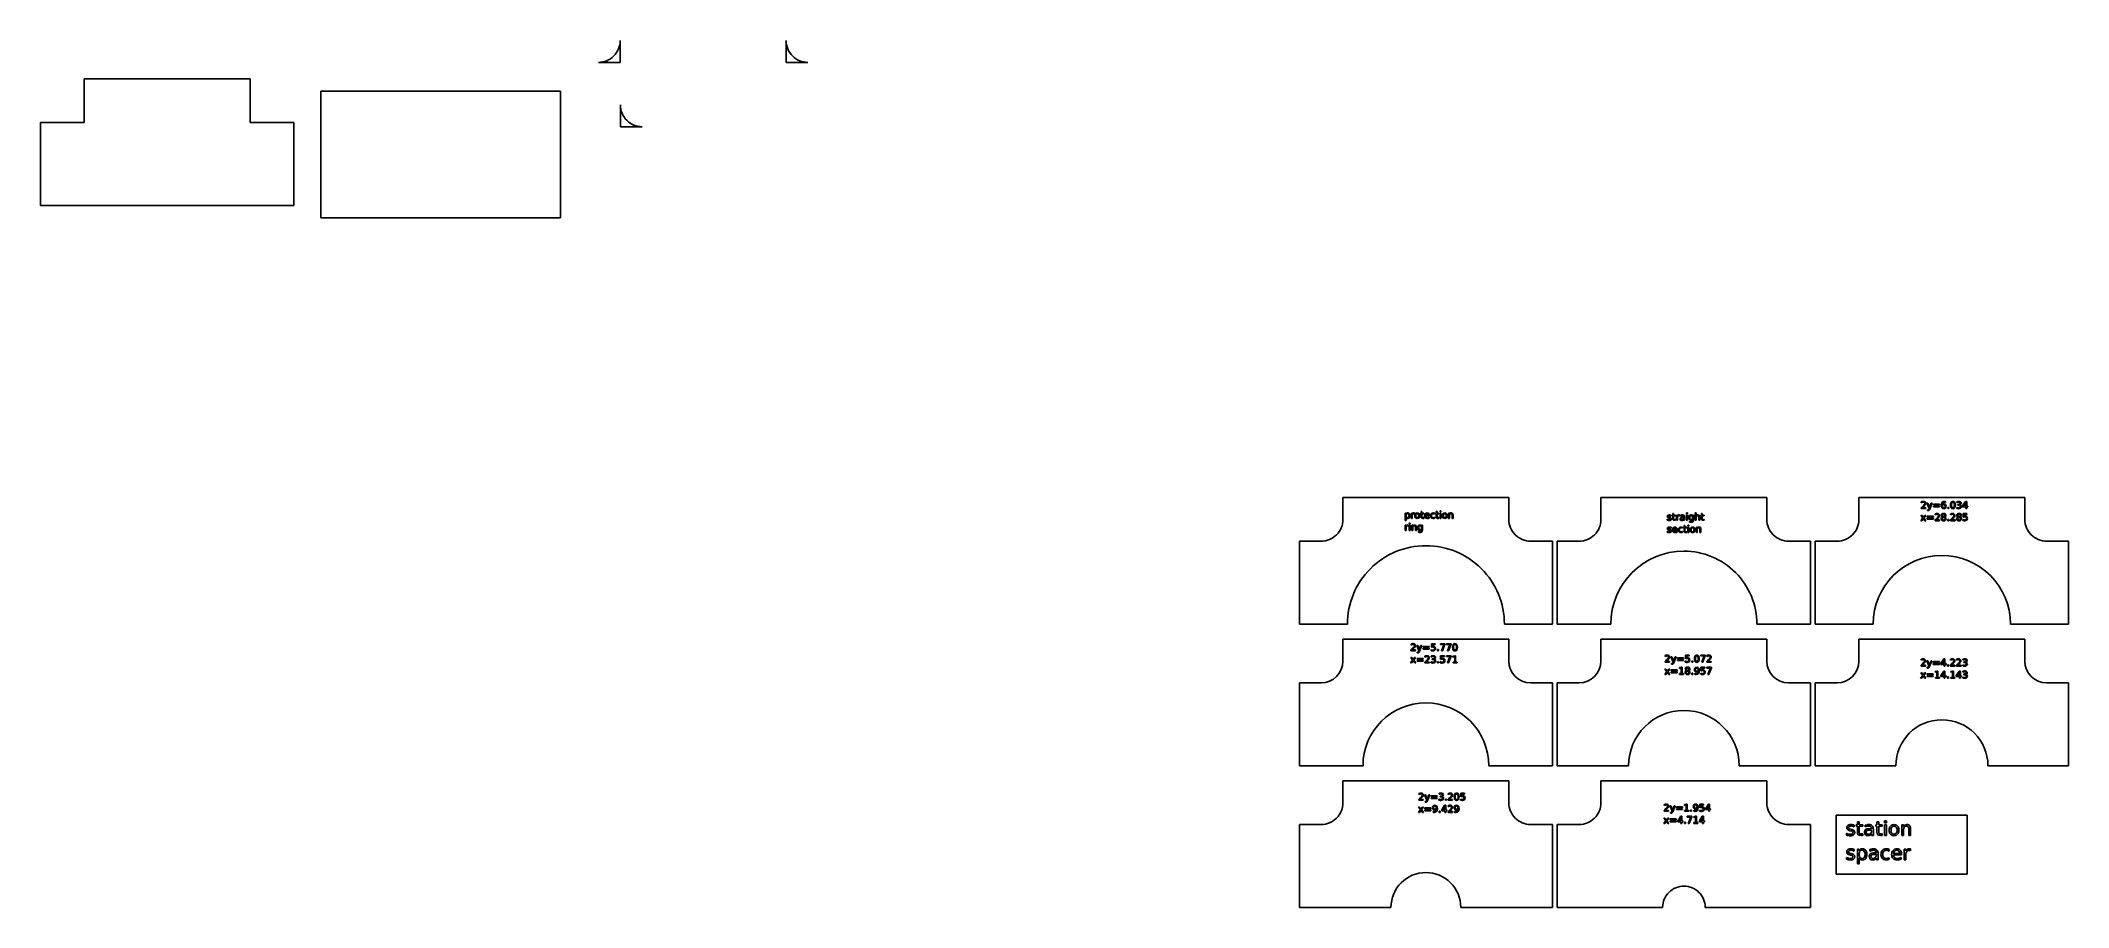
# Model space of a CAD drawing. Extents: x -1338 to 1024, y 230 to 1240.
import ezdxf

# ---------------------------------------------------------------- set-up
doc = ezdxf.new("R2010")
doc.units = 0
doc.layers.add('Layer_1', color=7, linetype='CONTINUOUS')

msp = doc.modelspace()

# ---------------------------------------------------------------- linework, layer by layer
at = {"layer": 'Layer_1', "color": 7}
for p, q in [((-469.530317, 1239.895378), (-469.530317, 1214.495378)), ((-469.530317, 1239.895378), (-469.530317, 1239.895378)), ((-688.130179, 1214.495378), (-662.730179, 1214.495378)), ((-688.130179, 1214.495378), (-688.130179, 1214.495378)), ((-469.530317, 1214.495378), (-444.130317, 1214.495378)), ((-1011.508828, 1180.873223), (-732.108828, 1180.873223)), ((-1011.508828, 1033.473298), (-1011.508828, 1180.873223)), ((-732.108828, 1180.873223), (-732.108828, 1033.473298)), ((-662.505406, 1165.026361), (-662.505406, 1139.626361)), ((-662.505406, 1165.026361), (-662.505406, 1165.026361)), ((-662.505406, 1139.626361), (-637.105406, 1139.626361)), ((-732.108828, 1033.473298), (-1011.508828, 1033.473298)), ((372.215466, 707.689737), (179.015607, 707.689737)), ((179.015607, 707.689737), (179.015607, 707.689737)), ((251.530767, 681.172811), (251.530767, 689.694599)), ((251.530767, 689.694599), (252.550515, 689.694599)), ((252.550515, 689.694599), (252.550515, 688.757534)), ((256.001122, 686.602282), (256.001122, 686.602282)), ((258.696564, 683.520988), (258.696564, 689.694599)), ((258.696564, 689.694599), (259.716312, 689.694599)), ((259.716312, 689.694599), (259.716312, 688.735484)), ((259.716312, 686.773159), (259.716312, 683.520988)), ((262.307025, 689.788302), (262.312528, 688.746504)), ((262.312528, 688.746504), (262.312537, 688.746507)), ((265.537146, 689.843426), (265.537146, 689.843426)), ((265.537146, 688.983532), (265.537146, 688.983532)), ((269.28541, 688.906361), (269.28541, 689.694599)), ((269.28541, 689.694599), (270.029551, 689.694599)), ((270.029551, 688.906361), (269.28541, 688.906361)), ((270.029551, 689.694599), (270.029551, 691.447464)), ((270.029551, 691.447464), (271.049298, 691.447464)), ((270.029551, 685.554972), (270.029551, 688.906361)), ((271.049298, 691.447464), (271.049298, 689.694599)), ((271.049298, 691.447464), (271.049298, 691.447464)), ((271.049298, 689.694599), (273.138406, 689.694599)), ((273.138406, 688.906361), (271.049298, 688.906361)), ((271.049298, 688.906361), (271.049298, 685.554972)), ((273.138406, 689.694599), (273.138406, 688.906361)), ((279.758501, 686.365257), (275.095219, 686.365257)), ((275.128293, 687.153495), (278.744265, 687.158999)), ((278.744265, 687.158999), (278.744265, 687.159007)), ((279.758501, 686.861353), (279.758501, 686.365257)), ((279.758501, 686.861353), (279.758501, 686.861353)), ((285.865965, 689.457575), (285.865965, 688.509486)), ((285.865965, 689.457575), (285.865965, 689.457575)), ((286.880201, 688.906361), (286.880201, 689.694599)), ((286.880201, 689.694599), (287.624342, 689.694599)), ((287.624342, 688.906361), (286.880201, 688.906361)), ((287.624342, 689.694599), (287.624342, 691.447464)), ((287.624342, 691.447464), (288.64409, 691.447464)), ((287.624342, 685.554972), (287.624342, 688.906361)), ((288.64409, 691.447464), (288.64409, 689.694599)), ((288.64409, 691.447464), (288.64409, 691.447464)), ((288.64409, 689.694599), (290.733198, 689.694599)), ((290.733198, 688.906361), (288.64409, 688.906361)), ((288.64409, 688.906361), (288.64409, 685.554972)), ((290.733198, 689.694599), (290.733198, 688.906361)), ((292.07265, 692.097896), (293.086886, 692.097896)), ((292.07265, 690.813565), (292.07265, 692.097896)), ((292.07265, 692.097896), (292.07265, 692.097896)), ((293.086886, 690.813565), (292.07265, 690.813565)), ((292.07265, 689.694599), (293.086886, 689.694599)), ((292.07265, 683.520988), (292.07265, 689.694599)), ((292.07265, 689.694599), (292.07265, 689.694599)), ((293.086886, 692.097896), (293.086886, 690.813565)), ((293.086886, 689.694599), (293.086886, 683.520988)), ((297.595826, 689.843426), (297.595826, 689.843426)), ((297.595826, 688.983532), (297.595826, 688.983532)), ((302.066184, 683.520988), (302.066184, 689.694599)), ((302.066184, 689.694599), (303.085932, 689.694599)), ((303.085932, 689.694599), (303.085932, 688.735484)), ((303.085932, 687.01018), (303.085932, 683.520988)), ((306.222346, 683.520988), (306.222346, 687.214131)), ((307.236582, 687.247202), (307.236582, 683.520988)), ((307.236582, 687.247202), (307.236582, 687.247202)), ((372.215466, 682.289737), (372.215466, 707.689737)), ((672.659762, 707.689737), (479.459911, 707.689737)), ((479.459911, 707.689737), (479.459911, 707.689737)), ((561.095277, 687.219383), (561.095277, 686.260268)), ((561.095277, 687.219383), (561.095277, 687.219383)), ((562.285888, 686.613045), (562.285888, 687.401284)), ((562.285888, 687.401284), (563.030023, 687.401284)), ((563.030023, 686.613045), (562.285888, 686.613045)), ((563.030023, 687.401284), (563.030023, 689.154149)), ((563.030023, 689.154149), (564.049776, 689.154149)), ((563.030023, 683.261657), (563.030023, 686.613045)), ((564.049776, 689.154149), (564.049776, 687.401284)), ((564.049776, 689.154149), (564.049776, 689.154149)), ((564.049776, 687.401284), (566.138898, 687.401284)), ((566.138898, 686.613045), (564.049776, 686.613045)), ((564.049776, 686.613045), (564.049776, 683.261657)), ((566.138898, 687.401284), (566.138898, 686.613045)), ((567.439745, 681.227673), (567.439745, 687.401284)), ((567.439745, 687.401284), (568.459499, 687.401284)), ((568.459499, 687.401284), (568.459499, 686.442171)), ((571.050214, 687.49499), (571.055576, 686.453195)), ((571.055576, 686.453195), (571.055717, 686.453195)), ((572.196742, 686.1831), (572.196742, 687.120165)), ((574.522874, 685.124766), (575.944992, 685.124766)), ((575.944992, 685.124766), (575.944992, 685.223984)), ((579.053867, 689.804584), (580.068089, 689.804584)), ((579.053867, 688.520252), (579.053867, 689.804584)), ((579.053867, 689.804584), (579.053867, 689.804584)), ((580.068089, 688.520252), (579.053867, 688.520252)), ((579.053867, 687.401284), (580.068089, 687.401284)), ((579.053867, 681.227673), (579.053867, 687.401284)), ((579.053867, 687.401284), (579.053867, 687.401284)), ((580.068089, 689.804584), (580.068089, 688.520252)), ((580.068089, 687.401284), (580.068089, 681.227673)), ((586.247232, 686.464218), (586.247232, 687.401284)), ((586.247232, 687.401284), (587.261454, 687.401284)), ((587.261454, 687.401284), (587.261454, 681.993864)), ((589.311967, 681.227673), (589.311967, 689.804584)), ((589.311967, 689.804584), (590.331721, 689.804584)), ((590.331721, 689.804584), (590.331721, 686.442171)), ((593.468141, 681.227673), (593.468141, 684.920816)), ((594.482363, 684.953889), (594.482363, 681.227673)), ((594.482363, 684.953889), (594.482363, 684.953889)), ((595.755693, 686.613045), (595.755693, 687.401284)), ((595.755693, 687.401284), (596.499829, 687.401284)), ((596.499829, 686.613045), (595.755693, 686.613045)), ((596.499829, 687.401284), (596.499829, 689.154149)), ((596.499829, 689.154149), (597.519582, 689.154149)), ((596.499829, 683.261657), (596.499829, 686.613045)), ((597.519582, 689.154149), (597.519582, 687.401284)), ((597.519582, 689.154149), (597.519582, 689.154149)), ((597.519582, 687.401284), (599.608676, 687.401284)), ((599.608676, 686.613045), (597.519582, 686.613045)), ((597.519582, 686.613045), (597.519582, 683.261657)), ((599.608676, 687.401284), (599.608676, 686.613045)), ((672.659762, 682.289737), (672.659762, 707.689737)), ((973.104057, 707.689737), (779.904206, 707.689737)), ((779.904206, 707.689737), (779.904206, 707.689737)), ((854.374486, 684.04845), (852.18066, 686.991937)), ((852.18066, 686.991937), (853.376774, 686.991937)), ((852.478319, 694.929437), (852.478319, 695.866505)), ((857.703833, 694.929437), (852.478319, 694.929437)), ((852.533437, 701.637727), (852.533437, 702.762207)), ((853.376774, 686.991937), (855.013888, 684.792588)), ((853.817746, 695.866505), (857.703833, 695.866505)), ((853.817746, 695.866505), (853.817746, 695.866505)), ((855.013888, 684.792588), (856.651003, 686.991937)), ((857.847146, 686.991937), (855.614711, 683.987814)), ((856.651003, 686.991937), (857.847146, 686.991937)), ((857.703833, 695.866505), (857.703833, 694.929437)), ((857.847146, 686.991937), (857.847146, 686.991937)), ((861.672583, 695.028658), (859.175566, 701.103048)), ((859.175566, 701.103048), (860.250437, 701.103048)), ((859.528343, 685.94463), (866.594934, 685.94463)), ((859.528343, 685.018589), (859.528343, 685.94463)), ((859.528343, 685.94463), (859.528343, 685.94463)), ((866.594934, 685.018589), (859.528343, 685.018589)), ((859.732305, 692.581261), (859.732305, 693.430132)), ((859.732305, 693.430132), (860.327625, 693.430132)), ((860.542594, 692.581261), (859.732305, 692.581261)), ((860.250437, 701.103048), (862.179708, 696.274404)), ((861.490663, 694.565636), (861.672583, 695.028658)), ((862.179708, 696.274404), (864.108951, 701.103048)), ((865.183823, 701.103048), (862.471836, 694.356173)), ((862.471836, 694.356173), (862.471836, 694.356173)), ((864.108951, 701.103048), (865.183823, 701.103048)), ((866.594934, 685.94463), (866.594934, 685.018589)), ((866.716205, 700.055741), (873.782767, 700.055741)), ((866.716205, 699.1297), (866.716205, 700.055741)), ((866.716205, 700.055741), (866.716205, 700.055741)), ((873.782767, 699.1297), (866.716205, 699.1297)), ((866.716205, 697.806783), (873.782767, 697.806783)), ((866.716205, 696.869715), (866.716205, 697.806783)), ((866.716205, 697.806783), (866.716205, 697.806783)), ((873.782767, 696.869715), (866.716205, 696.869715)), ((868.673021, 687.526616), (868.673021, 688.651096)), ((873.782767, 700.055741), (873.782767, 699.1297)), ((873.782767, 697.806783), (873.782767, 696.869715)), ((877.045961, 686.958866), (877.045961, 686.958866)), ((877.453857, 685.200489), (877.453857, 685.200489)), ((878.705118, 699.487989), (878.705118, 699.487989)), ((880.91551, 702.977182), (880.91551, 701.962946)), ((880.91551, 702.977182), (880.91551, 702.977182)), ((883.37392, 696.329525), (884.536986, 696.329525)), ((883.37392, 694.929437), (883.37392, 696.329525)), ((883.37392, 696.329525), (883.37392, 696.329525)), ((884.536986, 694.929437), (883.37392, 694.929437)), ((884.536986, 696.329525), (884.536986, 694.929437)), ((886.642618, 687.526616), (886.642618, 688.651096)), ((889.3491, 703.30791), (889.3491, 703.30791)), ((889.3491, 702.425965), (889.3491, 702.425965)), ((893.808437, 695.177485), (893.808437, 696.252354)), ((894.056482, 701.962946), (894.056482, 702.955132)), ((895.015586, 686.958866), (895.015586, 686.958866)), ((895.230555, 698.870628), (895.230555, 699.785644)), ((895.230555, 699.785644), (896.23377, 699.785644)), ((896.189687, 698.870628), (895.230555, 698.870628)), ((895.423482, 685.200489), (895.423482, 685.200489)), ((897.529142, 699.366721), (897.529142, 699.366721)), ((900.687604, 697.944587), (904.110649, 703.159082)), ((900.687604, 696.869715), (900.687604, 697.944587)), ((904.402777, 696.869715), (900.687604, 696.869715)), ((901.354552, 689.047971), (905.725694, 689.047971)), ((901.354552, 684.913856), (901.354552, 689.047971)), ((901.354552, 689.047971), (901.354552, 689.047971)), ((904.402777, 702.188944), (901.59159, 697.795757)), ((901.59159, 697.795757), (904.402777, 697.795757)), ((905.725694, 688.110906), (902.374305, 688.110906)), ((902.374305, 688.110906), (902.374305, 686.093457)), ((904.110649, 703.159082), (905.510725, 703.159082)), ((904.110649, 703.159082), (904.110649, 703.159082)), ((904.402777, 697.795757), (904.402777, 702.188944)), ((904.402777, 702.188944), (904.402777, 702.188944)), ((904.402777, 694.929437), (904.402777, 696.869715)), ((905.510725, 694.929437), (904.402777, 694.929437)), ((905.510725, 703.159082), (905.510725, 697.795757)), ((905.510725, 697.795757), (906.684826, 697.795757)), ((906.684826, 696.869715), (905.510725, 696.869715)), ((905.510725, 696.869715), (905.510725, 694.929437)), ((905.725694, 689.047971), (905.725694, 688.110906)), ((906.684826, 697.795757), (906.684826, 696.869715)), ((973.104057, 682.289737), (973.104057, 707.689737)), ((252.550515, 681.172811), (251.530767, 681.172811)), ((251.530767, 669.409877), (251.530767, 675.583488)), ((251.530767, 675.583488), (252.550515, 675.583488)), ((252.550515, 669.409877), (251.530767, 669.409877)), ((252.550515, 684.447029), (252.550515, 681.172811)), ((252.550515, 684.447029), (252.550515, 684.447029)), ((252.550515, 675.583488), (252.550515, 674.624372)), ((252.550515, 672.662048), (252.550515, 669.409877)), ((255.141228, 675.677191), (255.146731, 674.635393)), ((255.146731, 674.635393), (255.146739, 674.635396)), ((256.221608, 677.986785), (257.235844, 677.986785)), ((256.221608, 676.702454), (256.221608, 677.986785)), ((256.221608, 677.986785), (256.221608, 677.986785)), ((257.235844, 676.702454), (256.221608, 676.702454)), ((256.221608, 675.583488), (257.235844, 675.583488)), ((256.221608, 669.409877), (256.221608, 675.583488)), ((256.221608, 675.583488), (256.221608, 675.583488)), ((257.235844, 669.409877), (256.221608, 669.409877)), ((257.235844, 677.986785), (257.235844, 676.702454)), ((257.235844, 675.583488), (257.235844, 669.409877)), ((259.716312, 683.520988), (258.696564, 683.520988)), ((259.313926, 669.409877), (259.313926, 675.583488)), ((259.313926, 675.583488), (260.333673, 675.583488)), ((260.333673, 669.409877), (259.313926, 669.409877)), ((260.333673, 675.583488), (260.333673, 674.624372)), ((260.333673, 672.899069), (260.333673, 669.409877)), ((263.470091, 669.409877), (263.470091, 673.10302)), ((264.484327, 669.409877), (263.470091, 669.409877)), ((264.484327, 673.136091), (264.484327, 669.409877)), ((264.484327, 673.136091), (264.484327, 673.136091)), ((266.82148, 667.386916), (266.82148, 668.373591)), ((270.580767, 674.646423), (270.580767, 675.583488)), ((270.580767, 675.583488), (271.595003, 675.583488)), ((270.580767, 672.568338), (270.580767, 672.568338)), ((270.580767, 669.994164), (270.580767, 670.495769)), ((271.595003, 675.583488), (271.595003, 670.176065)), ((271.595003, 670.176065), (271.595003, 670.176065)), ((272.096608, 684.369859), (273.138406, 684.369859)), ((273.138406, 683.520988), (272.096608, 683.520988)), ((273.138406, 684.369859), (273.138406, 683.520988)), ((279.52148, 684.794295), (279.52148, 683.83518)), ((285.865965, 684.695075), (285.865965, 683.758009)), ((289.6914, 684.369859), (290.733198, 684.369859)), ((290.733198, 683.520988), (289.6914, 683.520988)), ((290.733198, 684.369859), (290.733198, 683.520988)), ((293.086886, 683.520988), (292.07265, 683.520988)), ((303.085932, 683.520988), (302.066184, 683.520988)), ((307.236582, 683.520988), (306.222346, 683.520988)), ((556.707596, 681.45367), (556.707596, 682.50098)), ((556.707596, 667.342559), (556.707596, 668.389869)), ((558.884884, 683.912091), (558.532106, 683.994774)), ((558.884884, 669.80098), (558.532106, 669.883663)), ((559.088846, 684.838133), (559.43612, 684.760962)), ((559.088846, 670.727022), (559.43612, 670.649851)), ((561.095277, 673.108272), (561.095277, 672.149157)), ((561.095277, 673.108272), (561.095277, 673.108272)), ((568.327221, 669.960834), (563.663922, 669.960834)), ((563.696999, 670.749072), (567.312971, 670.754575)), ((565.097075, 682.076546), (566.138898, 682.076546)), ((566.138898, 681.227673), (565.097075, 681.227673)), ((566.138898, 682.076546), (566.138898, 681.227673)), ((567.312971, 670.754575), (567.312971, 670.754584)), ((568.459499, 681.227673), (567.439745, 681.227673)), ((568.090183, 668.389869), (568.090183, 667.430754)), ((568.327221, 670.456927), (568.327221, 669.960834)), ((568.327221, 670.456927), (568.327221, 670.456927)), ((568.459499, 684.479843), (568.459499, 681.227673)), ((574.434679, 673.053151), (574.434679, 672.105059)), ((574.434679, 673.053151), (574.434679, 673.053151)), ((574.434679, 668.290651), (574.434679, 667.353586)), ((575.944992, 684.331016), (574.936273, 684.331016)), ((574.936273, 684.331016), (574.936273, 684.331016)), ((575.448901, 672.501934), (575.448901, 673.290173)), ((575.448901, 673.290173), (576.193065, 673.290173)), ((576.193065, 672.501934), (575.448901, 672.501934)), ((575.944992, 684.105018), (575.944992, 684.331016)), ((575.944992, 681.227673), (575.944992, 682.164741)), ((576.959242, 681.227673), (575.944992, 681.227673)), ((576.193065, 673.290173), (576.193065, 675.043038)), ((576.193065, 675.043038), (577.21279, 675.043038)), ((576.193065, 669.150545), (576.193065, 672.501934)), ((576.959242, 684.749939), (576.959242, 681.227673)), ((576.959242, 684.749939), (576.959242, 684.749939)), ((577.21279, 675.043038), (577.21279, 673.290173)), ((577.21279, 675.043038), (577.21279, 675.043038)), ((577.21279, 673.290173), (579.301912, 673.290173)), ((579.301912, 672.501934), (577.21279, 672.501934)), ((577.21279, 672.501934), (577.21279, 669.150545)), ((578.260117, 667.965435), (579.301912, 667.965435)), ((579.301912, 667.116561), (578.260117, 667.116561)), ((580.068089, 681.227673), (579.053867, 681.227673)), ((579.301912, 673.290173), (579.301912, 672.501934)), ((579.301912, 667.965435), (579.301912, 667.116561)), ((580.641367, 675.693473), (581.655589, 675.693473)), ((580.641367, 674.409141), (580.641367, 675.693473)), ((580.641367, 675.693473), (580.641367, 675.693473)), ((581.655589, 674.409141), (580.641367, 674.409141)), ((580.641367, 673.290173), (581.655589, 673.290173)), ((580.641367, 667.116561), (580.641367, 673.290173)), ((580.641367, 673.290173), (580.641367, 673.290173)), ((581.655589, 667.116561), (580.641367, 667.116561)), ((581.655589, 675.693473), (581.655589, 674.409141)), ((581.655589, 673.290173), (581.655589, 667.116561)), ((582.487919, 679.204712), (582.487919, 680.191389)), ((586.16454, 673.439002), (586.16454, 673.439002)), ((586.16454, 672.579105), (586.16454, 672.579105)), ((586.247232, 684.386137), (586.247232, 684.386137)), ((586.247232, 681.811963), (586.247232, 682.313568)), ((587.261454, 681.993864), (587.261454, 681.993864)), ((590.331721, 681.227673), (589.311967, 681.227673)), ((590.331721, 684.716865), (590.331721, 681.227673)), ((590.634884, 667.116561), (590.634884, 673.290173)), ((590.634884, 673.290173), (591.654638, 673.290173)), ((591.654638, 667.116561), (590.634884, 667.116561)), ((591.654638, 673.290173), (591.654638, 672.33106)), ((591.654638, 670.605754), (591.654638, 667.116561)), ((594.482363, 681.227673), (593.468141, 681.227673)), ((594.791058, 667.116561), (594.791058, 670.809705)), ((595.80528, 667.116561), (594.791058, 667.116561)), ((595.80528, 670.842778), (595.80528, 667.116561)), ((595.80528, 670.842778), (595.80528, 670.842778)), ((598.566881, 682.076546), (599.608676, 682.076546)), ((599.608676, 681.227673), (598.566881, 681.227673)), ((599.608676, 682.076546), (599.608676, 681.227673)), ((851.976698, 680.818326), (854.374486, 684.04845)), ((853.17284, 680.818326), (851.976698, 680.818326)), ((854.969805, 683.243673), (853.17284, 680.818326)), ((856.766771, 680.818326), (854.969805, 683.243673)), ((855.614711, 683.987814), (857.962885, 680.818326)), ((857.962885, 680.818326), (856.766771, 680.818326)), ((859.528343, 683.695672), (866.594934, 683.695672)), ((859.528343, 682.758604), (859.528343, 683.695672)), ((859.528343, 683.695672), (859.528343, 683.695672)), ((866.594934, 682.758604), (859.528343, 682.758604)), ((866.594934, 683.695672), (866.594934, 682.758604)), ((868.617903, 680.818326), (868.617903, 681.755394)), ((873.843416, 680.818326), (868.617903, 680.818326)), ((869.957329, 681.755394), (873.843416, 681.755394)), ((869.957329, 681.755394), (869.957329, 681.755394)), ((873.843416, 681.755394), (873.843416, 680.818326)), ((878.567337, 684.726444), (878.567337, 684.726444)), ((883.37392, 682.218414), (884.536986, 682.218414)), ((883.37392, 680.818326), (883.37392, 682.218414)), ((883.37392, 682.218414), (883.37392, 682.218414)), ((884.536986, 680.818326), (883.37392, 680.818326)), ((884.536986, 682.218414), (884.536986, 680.818326)), ((886.5875, 680.818326), (886.5875, 681.755394)), ((891.813042, 680.818326), (886.5875, 680.818326)), ((887.926954, 681.755394), (891.813042, 681.755394)), ((887.926954, 681.755394), (887.926954, 681.755394)), ((891.813042, 681.755394), (891.813042, 680.818326)), ((896.536934, 684.726444), (896.536934, 684.726444)), ((901.007305, 681.011253), (901.007305, 682.130219)), ((153.615607, 656.889737), (128.215607, 656.889737)), ((128.215607, 656.889737), (128.215607, 560.2898)), ((423.015466, 656.889737), (397.615466, 656.889737)), ((423.015466, 560.2898), (423.015466, 656.889737)), ((454.059911, 656.889737), (428.659911, 656.889737)), ((428.659911, 656.889737), (428.659911, 560.2898)), ((723.459762, 656.889737), (698.059762, 656.889737)), ((723.459762, 560.2898), (723.459762, 656.889737)), ((754.504206, 656.889737), (729.104206, 656.889737)), ((729.104206, 656.889737), (729.104206, 560.2898)), ((1023.904057, 560.2898), (1023.904057, 656.889737)), ((367.032935, 560.2898), (423.015466, 560.2898)), ((661.128895, 560.2898), (723.459762, 560.2898)), ((956.545006, 560.2898), (1023.904057, 560.2898)), ((372.215466, 542.772179), (179.015607, 542.772179)), ((179.015607, 542.772179), (179.015607, 542.772179)), ((260.141009, 518.427767), (257.947171, 521.371254)), ((257.947171, 521.371254), (259.143308, 521.371254)), ((258.244828, 529.308754), (258.244828, 530.245822)), ((263.470348, 529.308754), (258.244828, 529.308754)), ((258.299949, 536.017044), (258.299949, 537.141524)), ((259.143308, 521.371254), (260.780417, 519.171905)), ((259.58428, 530.245822), (263.470348, 530.245822)), ((259.58428, 530.245822), (259.58428, 530.245822)), ((260.780417, 519.171905), (262.417526, 521.371254)), ((263.613663, 521.371254), (261.381243, 518.367131)), ((262.417526, 521.371254), (263.613663, 521.371254)), ((263.470348, 530.245822), (263.470348, 529.308754)), ((263.613663, 521.371254), (263.613663, 521.371254)), ((267.439098, 529.407975), (264.942094, 535.482365)), ((264.942094, 535.482365), (266.016963, 535.482365)), ((265.294872, 520.323947), (272.361451, 520.323947)), ((265.294872, 519.397906), (265.294872, 520.323947)), ((265.294872, 520.323947), (265.294872, 520.323947)), ((265.49882, 526.960578), (265.49882, 527.809449)), ((265.49882, 527.809449), (266.094134, 527.809449)), ((266.309108, 526.960578), (265.49882, 526.960578)), ((266.016963, 535.482365), (267.946217, 530.653721)), ((267.257197, 528.944953), (267.439098, 529.407975)), ((267.946217, 530.653721), (269.875468, 535.482365)), ((270.95034, 535.482365), (268.238359, 528.73549)), ((268.238359, 528.73549), (268.238359, 528.73549)), ((269.875468, 535.482365), (270.95034, 535.482365)), ((272.361451, 520.323947), (272.361451, 519.397906)), ((272.482719, 534.435058), (279.549298, 534.435058)), ((272.482719, 533.509017), (272.482719, 534.435058)), ((272.482719, 534.435058), (272.482719, 534.435058)), ((279.549298, 533.509017), (272.482719, 533.509017)), ((272.482719, 532.1861), (279.549298, 532.1861)), ((272.482719, 531.249032), (272.482719, 532.1861)), ((272.482719, 532.1861), (272.482719, 532.1861)), ((279.549298, 531.249032), (272.482719, 531.249032)), ((274.439532, 521.905933), (274.439532, 523.030413)), ((279.549298, 534.435058), (279.549298, 533.509017)), ((279.549298, 532.1861), (279.549298, 531.249032)), ((281.616356, 529.501681), (281.616356, 530.620647)), ((281.853378, 522.231151), (281.853378, 523.223338)), ((281.963622, 537.538399), (286.334759, 537.538399)), ((281.963622, 533.404284), (281.963622, 537.538399)), ((281.963622, 537.538399), (281.963622, 537.538399)), ((286.334759, 536.601334), (282.98337, 536.601334)), ((282.98337, 536.601334), (282.98337, 534.583885)), ((283.027467, 519.138834), (283.027467, 520.053849)), ((283.027467, 520.053849), (284.030677, 520.053849)), ((285.326034, 519.634927), (285.326034, 519.634927)), ((286.334759, 537.538399), (286.334759, 536.601334)), ((289.140443, 530.708842), (290.303509, 530.708842)), ((289.140443, 529.308754), (289.140443, 530.708842)), ((289.140443, 530.708842), (289.140443, 530.708842)), ((290.303509, 529.308754), (289.140443, 529.308754)), ((290.303509, 530.708842), (290.303509, 529.308754)), ((292.453246, 537.538399), (297.744913, 537.538399)), ((292.453246, 536.601334), (292.453246, 537.538399)), ((292.453246, 537.538399), (292.453246, 537.538399)), ((296.405461, 536.601334), (292.453246, 536.601334)), ((292.745391, 523.427288), (297.116528, 523.427288)), ((292.745391, 519.293173), (292.745391, 523.427288)), ((292.745391, 523.427288), (292.745391, 523.427288)), ((293.594262, 529.308754), (296.405461, 536.601334)), ((294.757328, 529.308754), (293.594262, 529.308754)), ((297.116528, 522.490223), (293.765139, 522.490223)), ((293.765139, 522.490223), (293.765139, 520.472774)), ((297.744913, 537.064354), (294.757328, 529.308754)), ((297.116528, 523.427288), (297.116528, 522.490223)), ((297.744913, 537.538399), (297.744913, 537.064354)), ((299.641093, 537.538399), (304.93276, 537.538399)), ((299.641093, 536.601334), (299.641093, 537.538399)), ((299.641093, 537.538399), (299.641093, 537.538399)), ((303.593308, 536.601334), (299.641093, 536.601334)), ((299.641093, 523.427288), (304.93276, 523.427288)), ((299.641093, 522.490223), (299.641093, 523.427288)), ((299.641093, 523.427288), (299.641093, 523.427288)), ((303.593308, 522.490223), (299.641093, 522.490223)), ((300.782109, 529.308754), (303.593308, 536.601334)), ((301.945175, 529.308754), (300.782109, 529.308754)), ((300.782109, 515.197643), (303.593308, 522.490223)), ((304.93276, 537.064354), (301.945175, 529.308754)), ((304.93276, 522.953242), (301.945175, 515.197643)), ((304.93276, 537.538399), (304.93276, 537.064354)), ((304.93276, 523.427288), (304.93276, 522.953242)), ((307.143136, 523.030413), (309.110973, 523.427288)), ((307.143136, 522.016177), (307.143136, 523.030413)), ((309.121996, 522.413052), (307.143136, 522.016177)), ((309.110973, 523.427288), (310.224427, 523.427288)), ((309.121996, 516.134711), (309.121996, 522.413052)), ((309.491312, 537.687226), (309.491312, 537.687226)), ((309.491312, 536.805282), (309.491312, 536.805282)), ((310.224427, 523.427288), (310.224427, 516.134711)), ((372.215466, 517.372179), (372.215466, 542.772179)), ((672.659762, 542.772179), (479.459911, 542.772179)), ((479.459911, 542.772179), (479.459911, 542.772179)), ((554.317315, 522.675104), (554.317315, 523.799582)), ((563.456461, 516.066032), (560.959471, 522.140425)), ((560.959471, 522.140425), (562.034343, 522.140425)), ((562.034343, 522.140425), (563.963586, 517.311778)), ((563.963586, 517.311778), (565.892829, 522.140425)), ((566.9677, 522.140425), (564.255714, 515.39355)), ((565.892829, 522.140425), (566.9677, 522.140425)), ((568.500082, 521.093116), (575.566673, 521.093116)), ((568.500082, 520.167074), (568.500082, 521.093116)), ((568.500082, 521.093116), (568.500082, 521.093116)), ((575.566673, 520.167074), (568.500082, 520.167074)), ((575.566673, 521.093116), (575.566673, 520.167074)), ((577.980999, 524.196457), (582.352113, 524.196457)), ((577.980999, 520.062341), (577.980999, 524.196457)), ((577.980999, 524.196457), (577.980999, 524.196457)), ((582.352113, 523.259391), (579.000724, 523.259391)), ((579.000724, 523.259391), (579.000724, 521.241943)), ((582.352113, 524.196457), (582.352113, 523.259391)), ((591.132978, 524.345287), (591.132978, 524.345287)), ((591.132978, 523.463342), (591.132978, 523.463342)), ((595.658468, 524.196457), (600.950134, 524.196457)), ((595.658468, 523.259391), (595.658468, 524.196457)), ((595.658468, 524.196457), (595.658468, 524.196457)), ((599.61068, 523.259391), (595.658468, 523.259391)), ((596.799464, 515.966814), (599.61068, 523.259391)), ((600.950134, 523.722411), (597.96253, 515.966814)), ((600.950134, 524.196457), (600.950134, 523.722411)), ((602.802218, 522.675104), (602.802218, 523.799582)), ((672.659762, 517.372179), (672.659762, 542.772179)), ((973.104057, 542.772179), (779.904206, 542.772179)), ((779.904206, 542.772179), (779.904206, 542.772179)), ((875.314048, 514.580765), (878.737093, 519.79526)), ((878.737093, 519.79526), (880.137198, 519.79526)), ((878.737093, 519.79526), (878.737093, 519.79526)), ((880.137198, 519.79526), (880.137198, 514.431938)), ((901.028246, 518.599124), (901.028246, 519.591313)), ((973.104057, 517.372179), (973.104057, 542.772179)), ((257.743221, 515.197643), (260.141009, 518.427767)), ((258.939357, 515.197643), (257.743221, 515.197643)), ((260.73632, 517.62299), (258.939357, 515.197643)), ((262.533282, 515.197643), (260.73632, 517.62299)), ((261.381243, 518.367131), (263.729419, 515.197643)), ((263.729419, 515.197643), (262.533282, 515.197643)), ((272.361451, 519.397906), (265.294872, 519.397906)), ((265.294872, 518.074989), (272.361451, 518.074989)), ((265.294872, 517.137921), (265.294872, 518.074989)), ((265.294872, 518.074989), (265.294872, 518.074989)), ((272.361451, 517.137921), (265.294872, 517.137921)), ((272.361451, 518.074989), (272.361451, 517.137921)), ((274.384412, 515.197643), (274.384412, 516.134711)), ((279.609931, 515.197643), (274.384412, 515.197643)), ((275.723864, 516.134711), (279.609931, 516.134711)), ((275.723864, 516.134711), (275.723864, 516.134711)), ((279.609931, 516.134711), (279.609931, 515.197643)), ((281.60533, 515.445691), (281.60533, 516.52056)), ((283.98658, 519.138834), (283.027467, 519.138834)), ((289.140443, 516.597731), (290.303509, 516.597731)), ((289.140443, 515.197643), (289.140443, 516.597731)), ((289.140443, 516.597731), (289.140443, 516.597731)), ((290.303509, 515.197643), (289.140443, 515.197643)), ((290.303509, 516.597731), (290.303509, 515.197643)), ((292.398125, 515.39057), (292.398125, 516.509536)), ((301.945175, 515.197643), (300.782109, 515.197643)), ((307.302987, 516.134711), (309.121996, 516.134711)), ((307.302987, 515.197643), (307.302987, 516.134711)), ((307.302987, 516.134711), (307.302987, 516.134711)), ((312.043439, 515.197643), (307.302987, 515.197643)), ((310.224427, 516.134711), (312.043439, 516.134711)), ((312.043439, 516.134711), (312.043439, 515.197643)), ((553.760575, 501.8557), (556.158363, 505.085818)), ((554.956718, 501.8557), (553.760575, 501.8557)), ((556.158363, 505.085818), (553.964537, 508.029312)), ((553.964537, 508.029312), (555.16068, 508.029312)), ((554.262197, 515.966814), (554.262197, 516.90388)), ((559.487711, 515.966814), (554.262197, 515.966814)), ((556.753683, 504.281062), (554.956718, 501.8557)), ((555.16068, 508.029312), (556.797794, 505.829954)), ((555.601652, 516.90388), (559.487711, 516.90388)), ((555.601652, 516.90388), (555.601652, 516.90388)), ((558.550648, 501.8557), (556.753683, 504.281062)), ((556.797794, 505.829954), (558.434881, 508.029312)), ((559.631023, 508.029312), (557.398617, 505.025197)), ((557.398617, 505.025197), (559.746791, 501.8557)), ((558.434881, 508.029312), (559.631023, 508.029312)), ((559.746791, 501.8557), (558.550648, 501.8557)), ((559.487711, 516.90388), (559.487711, 515.966814)), ((559.631023, 508.029312), (559.631023, 508.029312)), ((561.312249, 506.982013), (568.378811, 506.982013)), ((561.312249, 506.055957), (561.312249, 506.982013)), ((561.312249, 506.982013), (561.312249, 506.982013)), ((568.378811, 506.055957), (561.312249, 506.055957)), ((561.312249, 504.733041), (568.378811, 504.733041)), ((561.312249, 503.795978), (561.312249, 504.733041)), ((561.312249, 504.733041), (561.312249, 504.733041)), ((568.378811, 503.795978), (561.312249, 503.795978)), ((561.516183, 513.618635), (561.516183, 514.467509)), ((561.516183, 514.467509), (562.111502, 514.467509)), ((562.326471, 513.618635), (561.516183, 513.618635)), ((563.274568, 515.60301), (563.456461, 516.066032)), ((564.255714, 515.39355), (564.255714, 515.39355)), ((568.378811, 506.982013), (568.378811, 506.055957)), ((568.378811, 504.733041), (568.378811, 503.795978)), ((568.500082, 518.844157), (575.566673, 518.844157)), ((568.500082, 517.907092), (568.500082, 518.844157)), ((568.500082, 518.844157), (568.500082, 518.844157)), ((575.566673, 517.907092), (568.500082, 517.907092)), ((570.815179, 509.688468), (572.78303, 510.085357)), ((570.815179, 508.674246), (570.815179, 509.688468)), ((572.794065, 509.071107), (570.815179, 508.674246)), ((570.97503, 502.792763), (572.794065, 502.792763)), ((570.97503, 501.8557), (570.97503, 502.792763)), ((570.97503, 502.792763), (570.97503, 502.792763)), ((575.715488, 501.8557), (570.97503, 501.8557)), ((572.78303, 510.085357), (573.896482, 510.085357)), ((572.794065, 502.792763), (572.794065, 509.071107)), ((573.896482, 510.085357), (573.896482, 502.792763)), ((573.896482, 502.792763), (575.715488, 502.792763)), ((575.566673, 518.844157), (575.566673, 517.907092)), ((575.715488, 502.792763), (575.715488, 501.8557)), ((577.633725, 516.159739), (577.633725, 517.278705)), ((578.829867, 507.996235), (578.829867, 507.996235)), ((579.237763, 506.23785), (579.237763, 506.23785)), ((580.351214, 505.763829), (580.351214, 505.763829)), ((585.157797, 517.366899), (586.320863, 517.366899)), ((585.157797, 515.966814), (585.157797, 517.366899)), ((585.157797, 517.366899), (585.157797, 517.366899)), ((586.320863, 515.966814), (585.157797, 515.966814)), ((585.157797, 503.255777), (586.320863, 503.255777)), ((585.157797, 501.8557), (585.157797, 503.255777)), ((585.157797, 503.255777), (585.157797, 503.255777)), ((586.320863, 501.8557), (585.157797, 501.8557)), ((586.320863, 517.366899), (586.320863, 515.966814)), ((586.320863, 503.255777), (586.320863, 501.8557)), ((588.784804, 502.026586), (588.784804, 503.040808)), ((588.784804, 502.026586), (588.784804, 502.026586)), ((591.0007, 505.515784), (591.0007, 505.515784)), ((595.60335, 502.048628), (595.60335, 503.167582)), ((595.950596, 510.085357), (600.321738, 510.085357)), ((595.950596, 505.951225), (595.950596, 510.085357)), ((595.950596, 510.085357), (595.950596, 510.085357)), ((597.96253, 515.966814), (596.799464, 515.966814)), ((600.321738, 509.148266), (596.97035, 509.148266)), ((596.97035, 509.148266), (596.97035, 507.130829)), ((600.321738, 510.085357), (600.321738, 509.148266)), ((602.7471, 515.966814), (602.7471, 516.90388)), ((607.972614, 515.966814), (602.7471, 515.966814)), ((602.846301, 510.085357), (608.137968, 510.085357)), ((602.846301, 509.148266), (602.846301, 510.085357)), ((602.846301, 510.085357), (602.846301, 510.085357)), ((606.798513, 509.148266), (602.846301, 509.148266)), ((603.987325, 501.8557), (606.798513, 509.148266)), ((605.150391, 501.8557), (603.987325, 501.8557)), ((604.086555, 516.90388), (607.972614, 516.90388)), ((604.086555, 516.90388), (604.086555, 516.90388)), ((608.137968, 509.611308), (605.150391, 501.8557)), ((607.972614, 516.90388), (607.972614, 515.966814)), ((608.137968, 510.085357), (608.137968, 509.611308)), ((851.760628, 497.454501), (854.158416, 500.684619)), ((852.956771, 497.454501), (851.760628, 497.454501)), ((854.158416, 500.684619), (851.964562, 503.628112)), ((851.964562, 503.628112), (853.160704, 503.628112)), ((852.262222, 511.565612), (852.262222, 512.502683)), ((857.487764, 511.565612), (852.262222, 511.565612)), ((852.31734, 518.273908), (852.31734, 519.398385)), ((854.753736, 499.879863), (852.956771, 497.454501)), ((853.160704, 503.628112), (854.797819, 501.428755)), ((853.601677, 512.502683), (857.487764, 512.502683)), ((853.601677, 512.502683), (853.601677, 512.502683)), ((856.550673, 497.454501), (854.753736, 499.879863)), ((854.797819, 501.428755), (856.434934, 503.628112)), ((857.631076, 503.628112), (855.398642, 500.623998)), ((855.398642, 500.623998), (857.746816, 497.454501)), ((856.434934, 503.628112), (857.631076, 503.628112)), ((857.746816, 497.454501), (856.550673, 497.454501)), ((857.487764, 512.502683), (857.487764, 511.565612)), ((857.631076, 503.628112), (857.631076, 503.628112)), ((861.456514, 511.664842), (858.959496, 517.739229)), ((858.959496, 517.739229), (860.034368, 517.739229)), ((859.312274, 502.580814), (866.378864, 502.580814)), ((859.312274, 501.654758), (859.312274, 502.580814)), ((859.312274, 502.580814), (859.312274, 502.580814)), ((866.378864, 501.654758), (859.312274, 501.654758)), ((859.312274, 500.331842), (866.378864, 500.331842)), ((859.312274, 499.394779), (859.312274, 500.331842)), ((859.312274, 500.331842), (859.312274, 500.331842)), ((866.378864, 499.394779), (859.312274, 499.394779)), ((859.516236, 509.217439), (859.516236, 510.066307)), ((859.516236, 510.066307), (860.111527, 510.066307)), ((860.326496, 509.217439), (859.516236, 509.217439)), ((860.034368, 517.739229), (861.963611, 512.910582)), ((861.274593, 511.201828), (861.456514, 511.664842)), ((861.963611, 512.910582), (863.892882, 517.739229)), ((864.967753, 517.739229), (862.255767, 510.992363)), ((862.255767, 510.992363), (862.255767, 510.992363)), ((863.892882, 517.739229), (864.967753, 517.739229)), ((866.378864, 502.580814), (866.378864, 501.654758)), ((866.378864, 500.331842), (866.378864, 499.394779)), ((866.500107, 516.691919), (873.566698, 516.691919)), ((866.500107, 515.765878), (866.500107, 516.691919)), ((866.500107, 516.691919), (866.500107, 516.691919)), ((873.566698, 515.765878), (866.500107, 515.765878)), ((866.500107, 514.442961), (873.566698, 514.442961)), ((866.500107, 513.505896), (866.500107, 514.442961)), ((866.500107, 514.442961), (866.500107, 514.442961)), ((873.566698, 513.505896), (866.500107, 513.505896)), ((868.815232, 505.287269), (870.783055, 505.684158)), ((868.815232, 504.273047), (868.815232, 505.287269)), ((870.79409, 504.669908), (868.815232, 504.273047)), ((868.975083, 498.391564), (870.79409, 498.391564)), ((868.975083, 497.454501), (868.975083, 498.391564)), ((868.975083, 498.391564), (868.975083, 498.391564)), ((873.715542, 497.454501), (868.975083, 497.454501)), ((870.783055, 505.684158), (871.896506, 505.684158)), ((870.79409, 498.391564), (870.79409, 504.669908)), ((871.896506, 505.684158), (871.896506, 498.391564)), ((871.896506, 498.391564), (873.715542, 498.391564)), ((873.566698, 516.691919), (873.566698, 515.765878)), ((873.566698, 514.442961), (873.566698, 513.505896)), ((873.715542, 498.391564), (873.715542, 497.454501)), ((875.314048, 513.505896), (875.314048, 514.580765)), ((879.02925, 513.505896), (875.314048, 513.505896)), ((875.314048, 500.469651), (878.737093, 505.684158)), ((875.314048, 499.394779), (875.314048, 500.469651)), ((879.02925, 499.394779), (875.314048, 499.394779)), ((879.02925, 518.825122), (876.218034, 514.431938)), ((876.218034, 514.431938), (879.02925, 514.431938)), ((879.02925, 504.714019), (876.218034, 500.320835)), ((876.218034, 500.320835), (879.02925, 500.320835)), ((878.737093, 505.684158), (880.137198, 505.684158)), ((878.737093, 505.684158), (878.737093, 505.684158)), ((879.02925, 514.431938), (879.02925, 518.825122)), ((879.02925, 518.825122), (879.02925, 518.825122)), ((879.02925, 511.565612), (879.02925, 513.505896)), ((880.137198, 511.565612), (879.02925, 511.565612)), ((879.02925, 500.320835), (879.02925, 504.714019)), ((879.02925, 504.714019), (879.02925, 504.714019)), ((879.02925, 497.454501), (879.02925, 499.394779)), ((880.137198, 497.454501), (879.02925, 497.454501)), ((880.137198, 514.431938), (881.31127, 514.431938)), ((881.31127, 513.505896), (880.137198, 513.505896)), ((880.137198, 513.505896), (880.137198, 511.565612)), ((880.137198, 505.684158), (880.137198, 500.320835)), ((880.137198, 500.320835), (881.31127, 500.320835)), ((881.31127, 499.394779), (880.137198, 499.394779)), ((880.137198, 499.394779), (880.137198, 497.454501)), ((881.31127, 514.431938), (881.31127, 513.505896)), ((881.31127, 500.320835), (881.31127, 499.394779)), ((883.15785, 512.965706), (884.320916, 512.965706)), ((883.15785, 511.565612), (883.15785, 512.965706)), ((883.15785, 512.965706), (883.15785, 512.965706)), ((884.320916, 511.565612), (883.15785, 511.565612)), ((883.15785, 498.854606), (884.320916, 498.854606)), ((883.15785, 497.454501), (883.15785, 498.854606)), ((883.15785, 498.854606), (883.15785, 498.854606)), ((884.320916, 497.454501), (883.15785, 497.454501)), ((884.320916, 512.965706), (884.320916, 511.565612)), ((884.320916, 498.854606), (884.320916, 497.454501)), ((886.37143, 511.565612), (886.37143, 512.502683)), ((891.596944, 511.565612), (886.37143, 511.565612)), ((886.426548, 518.273908), (886.426548, 519.398385)), ((886.784829, 505.287269), (888.75268, 505.684158)), ((886.784829, 504.273047), (886.784829, 505.287269)), ((888.763715, 504.669908), (886.784829, 504.273047)), ((886.944708, 498.391564), (888.763715, 498.391564)), ((886.944708, 497.454501), (886.944708, 498.391564)), ((886.944708, 498.391564), (886.944708, 498.391564)), ((891.685138, 497.454501), (886.944708, 497.454501)), ((887.710885, 512.502683), (891.596944, 512.502683)), ((887.710885, 512.502683), (887.710885, 512.502683)), ((888.75268, 505.684158), (889.866132, 505.684158)), ((888.763715, 498.391564), (888.763715, 504.669908)), ((889.866132, 505.684158), (889.866132, 498.391564)), ((889.866132, 498.391564), (891.685138, 498.391564)), ((891.596944, 512.502683), (891.596944, 511.565612)), ((891.685138, 498.391564), (891.685138, 497.454501)), ((893.283673, 500.469651), (896.706718, 505.684158)), ((893.283673, 499.394779), (893.283673, 500.469651)), ((896.998875, 499.394779), (893.283673, 499.394779)), ((893.559292, 511.565612), (893.559292, 512.502683)), ((898.784805, 511.565612), (893.559292, 511.565612)), ((893.61441, 518.273908), (893.61441, 519.398385)), ((896.998875, 504.714019), (894.187659, 500.320835)), ((894.187659, 500.320835), (896.998875, 500.320835)), ((894.898718, 512.502683), (898.784805, 512.502683)), ((894.898718, 512.502683), (894.898718, 512.502683)), ((896.706718, 505.684158), (898.106795, 505.684158)), ((896.706718, 505.684158), (896.706718, 505.684158)), ((896.998875, 500.320835), (896.998875, 504.714019)), ((896.998875, 504.714019), (896.998875, 504.714019)), ((896.998875, 497.454501), (896.998875, 499.394779)), ((898.106795, 497.454501), (896.998875, 497.454501)), ((898.106795, 505.684158), (898.106795, 500.320835)), ((898.106795, 500.320835), (899.280896, 500.320835)), ((899.280896, 499.394779), (898.106795, 499.394779)), ((898.106795, 499.394779), (898.106795, 497.454501)), ((898.784805, 512.502683), (898.784805, 511.565612)), ((899.280896, 500.320835), (899.280896, 499.394779)), ((900.780201, 511.813658), (900.780201, 512.888535)), ((900.780201, 497.702546), (900.780201, 498.777418)), ((901.028246, 504.488015), (901.028246, 505.480196)), ((902.202347, 515.506806), (902.202347, 516.421824)), ((902.202347, 516.421824), (903.205534, 516.421824)), ((903.161451, 515.506806), (902.202347, 515.506806)), ((902.202347, 501.395706), (902.202347, 502.310699)), ((902.202347, 502.310699), (903.205534, 502.310699)), ((903.161451, 501.395706), (902.202347, 501.395706)), ((904.500906, 516.002899), (904.500906, 516.002899)), ((904.500906, 501.891797), (904.500906, 501.891797)), ((153.615607, 491.972185), (128.215607, 491.972185)), ((128.215607, 491.972185), (128.215607, 395.37226)), ((423.015466, 395.37226), (423.015466, 491.972185)), ((454.059911, 491.972185), (428.659911, 491.972185)), ((428.659911, 491.972185), (428.659911, 395.37226)), ((723.459762, 395.37226), (723.459762, 491.972185)), ((754.504206, 491.972185), (729.104206, 491.972185)), ((729.104206, 491.972185), (729.104206, 395.37226)), ((1023.904057, 395.37226), (1023.904057, 491.972185)), ((348.876451, 395.37226), (423.015466, 395.37226)), ((640.457754, 395.37226), (723.459762, 395.37226)), ((930.122487, 395.37226), (1023.904057, 395.37226)), ((179.015607, 377.854077), (179.015607, 352.454077)), ((372.215466, 377.854077), (179.015607, 377.854077)), ((179.015607, 377.854077), (179.015607, 377.854077)), ((267.36539, 355.252996), (267.36539, 356.190059)), ((272.590912, 355.252996), (267.36539, 355.252996)), ((267.420511, 361.961278), (267.420511, 363.085764)), ((268.704845, 356.190059), (272.590912, 356.190059)), ((268.704845, 356.190059), (268.704845, 356.190059)), ((272.590912, 356.190059), (272.590912, 355.252996)), ((276.559662, 355.352198), (274.062656, 361.426608)), ((274.062656, 361.426608), (275.137524, 361.426608)), ((275.137524, 361.426608), (277.066779, 356.597955)), ((276.377761, 354.889184), (276.559662, 355.352198)), ((277.066779, 356.597955), (278.996033, 361.426608)), ((280.070901, 361.426608), (277.358924, 354.679718)), ((277.358924, 354.679718), (277.358924, 354.679718)), ((278.996033, 361.426608), (280.070901, 361.426608)), ((281.603281, 360.379281), (288.66986, 360.379281)), ((281.603281, 359.453253), (281.603281, 360.379281)), ((281.603281, 360.379281), (281.603281, 360.379281)), ((288.66986, 359.453253), (281.603281, 359.453253)), ((281.603281, 358.130337), (288.66986, 358.130337)), ((281.603281, 357.193274), (281.603281, 358.130337)), ((281.603281, 358.130337), (281.603281, 358.130337)), ((288.66986, 357.193274), (281.603281, 357.193274)), ((288.66986, 360.379281), (288.66986, 359.453253)), ((288.66986, 358.130337), (288.66986, 357.193274)), ((290.725894, 355.501042), (290.725894, 356.575913)), ((290.973942, 362.286482), (290.973942, 363.278691)), ((292.148029, 359.194173), (292.148029, 360.109194)), ((292.148029, 360.109194), (293.151241, 360.109194)), ((293.107144, 359.194173), (292.148029, 359.194173)), ((294.446596, 359.690264), (294.446596, 359.690264)), ((298.261007, 356.653073), (299.42407, 356.653073)), ((298.261007, 355.252996), (298.261007, 356.653073)), ((298.261007, 356.653073), (298.261007, 356.653073)), ((299.42407, 355.252996), (298.261007, 355.252996)), ((299.42407, 356.653073), (299.42407, 355.252996)), ((301.474592, 355.252996), (301.474592, 356.190059)), ((306.700112, 355.252996), (301.474592, 355.252996)), ((301.529713, 361.961278), (301.529713, 363.085764)), ((302.814045, 356.190059), (306.700112, 356.190059)), ((302.814045, 356.190059), (302.814045, 356.190059)), ((306.700112, 356.190059), (306.700112, 355.252996)), ((311.424026, 363.631469), (311.424026, 363.631469)), ((311.424026, 362.749524), (311.424026, 362.749524)), ((315.894384, 355.445924), (315.894384, 356.564878)), ((316.24165, 363.482625), (320.612787, 363.482625)), ((316.24165, 359.348521), (316.24165, 363.482625)), ((316.24165, 363.482625), (316.24165, 363.482625)), ((320.612787, 362.545562), (317.261398, 362.545562)), ((317.261398, 362.545562), (317.261398, 360.528125)), ((320.612787, 363.482625), (320.612787, 362.545562)), ((372.215466, 352.454077), (372.215466, 377.854077)), ((672.659762, 377.854077), (479.459911, 377.854077)), ((479.459911, 377.854077), (479.459911, 377.854077)), ((672.659762, 352.454077), (672.659762, 377.854077)), ((266.863785, 341.141885), (269.26157, 344.372003)), ((268.059922, 341.141885), (266.863785, 341.141885)), ((269.26157, 344.372003), (267.067733, 347.315496)), ((267.067733, 347.315496), (268.263872, 347.315496)), ((269.856884, 343.567218), (268.059922, 341.141885)), ((268.263872, 347.315496), (269.900981, 345.116139)), ((271.653844, 341.141885), (269.856884, 343.567218)), ((269.900981, 345.116139), (271.53809, 347.315496)), ((272.734227, 347.315496), (270.501804, 344.311354)), ((270.501804, 344.311354), (272.849983, 341.141885)), ((271.53809, 347.315496), (272.734227, 347.315496)), ((272.849983, 341.141885), (271.653844, 341.141885)), ((272.734227, 347.315496), (272.734227, 347.315496)), ((274.415433, 346.26817), (281.482013, 346.26817)), ((274.415433, 345.342142), (274.415433, 346.26817)), ((274.415433, 346.26817), (274.415433, 346.26817)), ((281.482013, 345.342142), (274.415433, 345.342142)), ((274.415433, 344.019226), (281.482013, 344.019226)), ((274.415433, 343.082163), (274.415433, 344.019226)), ((274.415433, 344.019226), (274.415433, 344.019226)), ((281.482013, 343.082163), (274.415433, 343.082163)), ((274.619384, 352.904823), (274.619384, 353.753691)), ((274.619384, 353.753691), (275.214695, 353.753691)), ((275.42967, 352.904823), (274.619384, 352.904823)), ((281.482013, 346.26817), (281.482013, 345.342142)), ((281.482013, 344.019226), (281.482013, 343.082163)), ((283.918386, 341.312743), (283.918386, 342.326993)), ((283.918386, 341.312743), (283.918386, 341.312743)), ((286.134271, 344.801941), (286.134271, 344.801941)), ((291.07316, 342.541962), (292.236223, 342.541962)), ((291.07316, 341.141885), (291.07316, 342.541962)), ((291.07316, 342.541962), (291.07316, 342.541962)), ((292.236223, 341.141885), (291.07316, 341.141885)), ((292.236223, 342.541962), (292.236223, 341.141885)), ((294.011136, 344.157035), (297.434183, 349.371514)), ((294.011136, 343.082163), (294.011136, 344.157035)), ((297.726329, 343.082163), (294.011136, 343.082163)), ((297.726329, 348.401375), (294.91513, 344.008191)), ((294.91513, 344.008191), (297.726329, 344.008191)), ((297.434183, 349.371514), (298.834271, 349.371514)), ((297.434183, 349.371514), (297.434183, 349.371514)), ((297.726329, 344.008191), (297.726329, 348.401375)), ((297.726329, 348.401375), (297.726329, 348.401375)), ((297.726329, 341.141885), (297.726329, 343.082163)), ((298.834271, 341.141885), (297.726329, 341.141885)), ((298.834271, 349.371514), (298.834271, 344.008191)), ((298.834271, 344.008191), (300.008358, 344.008191)), ((300.008358, 343.082163), (298.834271, 343.082163)), ((298.834271, 343.082163), (298.834271, 341.141885)), ((300.008358, 344.008191), (300.008358, 343.082163)), ((301.474592, 341.141885), (301.474592, 342.078948)), ((306.700112, 341.141885), (301.474592, 341.141885)), ((301.529713, 347.850166), (301.529713, 348.974653)), ((302.814045, 342.078948), (306.700112, 342.078948)), ((302.814045, 342.078948), (302.814045, 342.078948)), ((306.700112, 342.078948), (306.700112, 341.141885)), ((309.07585, 341.312743), (309.07585, 342.326993)), ((309.07585, 341.312743), (309.07585, 341.312743)), ((311.291735, 344.801941), (311.291735, 344.801941)), ((552.526925, 328.315365), (554.924714, 331.545483)), ((554.924714, 331.545483), (552.730887, 334.488976)), ((552.730887, 334.488976), (553.92703, 334.488976)), ((553.028547, 342.426476), (553.028547, 343.363539)), ((558.254061, 342.426476), (553.028547, 342.426476)), ((553.083665, 349.134786), (553.083665, 350.259244)), ((555.520033, 330.740726), (553.723068, 328.315365)), ((553.92703, 334.488976), (555.564116, 332.289647)), ((554.368002, 343.363539), (558.254061, 343.363539)), ((554.368002, 343.363539), (554.368002, 343.363539)), ((557.316998, 328.315365), (555.520033, 330.740726)), ((555.564116, 332.289647), (557.201231, 334.488976)), ((558.397373, 334.488976), (556.164967, 331.484862)), ((556.164967, 331.484862), (558.513141, 328.315365)), ((557.201231, 334.488976), (558.397373, 334.488976)), ((558.254061, 343.363539), (558.254061, 342.426476)), ((558.397373, 334.488976), (558.397373, 334.488976)), ((562.222811, 342.525706), (559.725793, 348.600087)), ((559.725793, 348.600087), (560.800665, 348.600087)), ((560.078571, 333.441678), (567.145162, 333.441678)), ((560.078571, 332.515622), (560.078571, 333.441678)), ((560.078571, 333.441678), (560.078571, 333.441678)), ((567.145162, 332.515622), (560.078571, 332.515622)), ((560.078571, 331.192705), (567.145162, 331.192705)), ((560.078571, 330.255643), (560.078571, 331.192705)), ((560.078571, 331.192705), (560.078571, 331.192705)), ((560.282533, 340.078303), (560.282533, 340.927171)), ((560.282533, 340.927171), (560.877853, 340.927171)), ((561.092821, 340.078303), (560.282533, 340.078303)), ((560.800665, 348.600087), (562.729936, 343.771463)), ((562.040919, 342.062692), (562.222811, 342.525706)), ((562.729936, 343.771463), (564.659179, 348.600087)), ((565.73405, 348.600087), (563.022064, 341.853226)), ((563.022064, 341.853226), (563.022064, 341.853226)), ((564.659179, 348.600087), (565.73405, 348.600087)), ((567.145162, 333.441678), (567.145162, 332.515622)), ((567.145162, 331.192705), (567.145162, 330.255643)), ((567.266432, 347.552789), (574.333023, 347.552789)), ((567.266432, 346.626733), (567.266432, 347.552789)), ((567.266432, 347.552789), (567.266432, 347.552789)), ((574.333023, 346.626733), (567.266432, 346.626733)), ((567.266432, 345.303816), (574.333023, 345.303816)), ((567.266432, 344.366754), (567.266432, 345.303816)), ((567.266432, 345.303816), (567.266432, 345.303816)), ((574.333023, 344.366754), (567.266432, 344.366754)), ((568.892512, 331.330514), (572.315557, 336.545022)), ((568.892512, 330.255643), (568.892512, 331.330514)), ((572.607714, 335.574883), (569.796498, 331.181699)), ((569.796498, 331.181699), (572.607714, 331.181699)), ((572.315557, 336.545022), (573.715662, 336.545022)), ((572.315557, 336.545022), (572.315557, 336.545022)), ((572.607714, 331.181699), (572.607714, 335.574883)), ((572.607714, 335.574883), (572.607714, 335.574883)), ((573.715662, 336.545022), (573.715662, 331.181699)), ((573.715662, 331.181699), (574.889734, 331.181699)), ((574.333023, 347.552789), (574.333023, 346.626733)), ((574.333023, 345.303816), (574.333023, 344.366754)), ((574.889734, 331.181699), (574.889734, 330.255643)), ((576.769391, 350.259244), (578.737214, 350.656133)), ((576.769391, 349.245022), (576.769391, 350.259244)), ((578.748248, 349.641882), (576.769391, 349.245022)), ((576.929242, 343.363539), (578.748248, 343.363539)), ((576.929242, 342.426476), (576.929242, 343.363539)), ((576.929242, 343.363539), (576.929242, 343.363539)), ((581.669672, 342.426476), (576.929242, 342.426476)), ((578.737214, 350.656133), (579.850665, 350.656133)), ((578.748248, 343.363539), (578.748248, 349.641882)), ((579.850665, 350.656133), (579.850665, 343.363539)), ((579.850665, 343.363539), (581.669672, 343.363539)), ((580.049124, 336.545022), (585.34079, 336.545022)), ((580.049124, 335.607959), (580.049124, 336.545022)), ((580.049124, 336.545022), (580.049124, 336.545022)), ((584.001335, 335.607959), (580.049124, 335.607959)), ((581.19012, 328.315365), (584.001335, 335.607959)), ((581.669672, 343.363539), (581.669672, 342.426476)), ((585.34079, 336.070973), (582.353186, 328.315365)), ((583.924148, 343.826581), (585.087214, 343.826581)), ((583.924148, 342.426476), (583.924148, 343.826581)), ((583.924148, 343.826581), (583.924148, 343.826581)), ((585.087214, 342.426476), (583.924148, 342.426476)), ((585.087214, 343.826581), (585.087214, 342.426476)), ((585.34079, 336.545022), (585.34079, 336.070973)), ((587.551155, 342.597362), (587.551155, 343.611584)), ((587.551155, 342.597362), (587.551155, 342.597362)), ((587.551155, 336.148132), (589.518977, 336.545022)), ((587.551155, 335.13391), (587.551155, 336.148132)), ((589.530012, 335.530771), (587.551155, 335.13391)), ((589.518977, 336.545022), (590.632457, 336.545022)), ((589.530012, 329.252428), (589.530012, 335.530771)), ((589.767051, 346.08656), (589.767051, 346.08656)), ((590.632457, 336.545022), (590.632457, 329.252428)), ((594.04997, 331.330514), (597.473016, 336.545022)), ((594.04997, 330.255643), (594.04997, 331.330514)), ((594.369672, 342.619403), (594.369672, 343.738386)), ((594.716946, 350.656133), (599.088089, 350.656133)), ((594.716946, 346.522), (594.716946, 350.656133)), ((594.716946, 350.656133), (594.716946, 350.656133)), ((597.765172, 335.574883), (594.953985, 331.181699)), ((594.953985, 331.181699), (597.765172, 331.181699)), ((599.088089, 349.71907), (595.7367, 349.71907)), ((595.7367, 349.71907), (595.7367, 347.701605)), ((597.473016, 336.545022), (598.87312, 336.545022)), ((597.473016, 336.545022), (597.473016, 336.545022)), ((597.765172, 331.181699), (597.765172, 335.574883)), ((597.765172, 335.574883), (597.765172, 335.574883)), ((598.87312, 336.545022), (598.87312, 331.181699)), ((598.87312, 331.181699), (600.047193, 331.181699)), ((599.088089, 350.656133), (599.088089, 349.71907)), ((600.047193, 331.181699), (600.047193, 330.255643)), ((601.237832, 345.441626), (604.660877, 350.656133)), ((601.237832, 344.366754), (601.237832, 345.441626)), ((604.953005, 344.366754), (601.237832, 344.366754)), ((604.953005, 349.685994), (602.141818, 345.29281)), ((602.141818, 345.29281), (604.953005, 345.29281)), ((604.660877, 350.656133), (606.060953, 350.656133)), ((604.660877, 350.656133), (604.660877, 350.656133)), ((604.953005, 345.29281), (604.953005, 349.685994)), ((604.953005, 349.685994), (604.953005, 349.685994)), ((604.953005, 342.426476), (604.953005, 344.366754)), ((606.060953, 342.426476), (604.953005, 342.426476)), ((606.060953, 350.656133), (606.060953, 345.29281)), ((606.060953, 345.29281), (607.235054, 345.29281)), ((607.235054, 344.366754), (606.060953, 344.366754)), ((606.060953, 344.366754), (606.060953, 342.426476)), ((607.235054, 345.29281), (607.235054, 344.366754)), ((753.514791, 337.98823), (905.914791, 337.98823)), ((753.514791, 269.052633), (753.514791, 337.98823)), ((809.800252, 331.435388), (811.828724, 331.435388)), ((809.800252, 328.866714), (809.800252, 331.435388)), ((809.800252, 331.435388), (809.800252, 331.435388)), ((811.828724, 331.435388), (811.828724, 328.866714)), ((905.914791, 337.98823), (905.914791, 269.052633)), ((153.615607, 327.054077), (128.215607, 327.054077)), ((128.215607, 327.054077), (128.215607, 230.454152)), ((423.015466, 327.054077), (397.615466, 327.054077)), ((423.015466, 230.454152), (423.015466, 327.054077)), ((454.059911, 327.054077), (428.659911, 327.054077)), ((428.659911, 327.054077), (428.659911, 230.454152)), ((553.723068, 328.315365), (552.526925, 328.315365)), ((558.513141, 328.315365), (557.316998, 328.315365)), ((567.145162, 330.255643), (560.078571, 330.255643)), ((572.607714, 330.255643), (568.892512, 330.255643)), ((572.607714, 328.315365), (572.607714, 330.255643)), ((573.715662, 328.315365), (572.607714, 328.315365)), ((574.889734, 330.255643), (573.715662, 330.255643)), ((573.715662, 330.255643), (573.715662, 328.315365)), ((576.736314, 329.71547), (577.89938, 329.71547)), ((576.736314, 328.315365), (576.736314, 329.71547)), ((576.736314, 329.71547), (576.736314, 329.71547)), ((577.89938, 328.315365), (576.736314, 328.315365)), ((577.89938, 329.71547), (577.89938, 328.315365)), ((582.353186, 328.315365), (581.19012, 328.315365)), ((587.711005, 329.252428), (589.530012, 329.252428)), ((587.711005, 328.315365), (587.711005, 329.252428)), ((587.711005, 329.252428), (587.711005, 329.252428)), ((592.451464, 328.315365), (587.711005, 328.315365)), ((590.632457, 329.252428), (592.451464, 329.252428)), ((592.451464, 329.252428), (592.451464, 328.315365)), ((597.765172, 330.255643), (594.04997, 330.255643)), ((597.765172, 328.315365), (597.765172, 330.255643)), ((598.87312, 328.315365), (597.765172, 328.315365)), ((600.047193, 330.255643), (598.87312, 330.255643)), ((598.87312, 330.255643), (598.87312, 328.315365)), ((723.459762, 327.054077), (698.059762, 327.054077)), ((723.459762, 230.454152), (723.459762, 327.054077)), ((765.548682, 314.733562), (765.548682, 316.828187)), ((769.903286, 319.650409), (769.197731, 319.815763)), ((770.311182, 321.502492), (771.005731, 321.348145)), ((774.324043, 326.264992), (774.324043, 324.346756)), ((774.324043, 326.264992), (774.324043, 326.264992)), ((776.705293, 325.052312), (776.705293, 326.628805)), ((776.705293, 326.628805), (778.193564, 326.628805)), ((778.193564, 325.052312), (776.705293, 325.052312)), ((778.193564, 326.628805), (778.193564, 330.134513)), ((778.193564, 330.134513), (780.233071, 330.134513)), ((778.193564, 318.349534), (778.193564, 325.052312)), ((780.233071, 330.134513), (780.233071, 326.628805)), ((780.233071, 330.134513), (780.233071, 330.134513)), ((780.233071, 326.628805), (784.411286, 326.628805)), ((784.411286, 325.052312), (780.233071, 325.052312)), ((780.233071, 325.052312), (780.233071, 318.349534)), ((782.327696, 315.979319), (784.411286, 315.979319)), ((784.411286, 314.281583), (782.327696, 314.281583)), ((784.411286, 326.628805), (784.411286, 325.052312)), ((784.411286, 315.979319), (784.411286, 314.281583)), ((787.222474, 324.192409), (787.222474, 326.066562)), ((791.874738, 322.075742), (794.719002, 322.075742)), ((794.719002, 320.488242), (792.701564, 320.488242)), ((792.701564, 320.488242), (792.701564, 320.488242)), ((794.719002, 322.075742), (794.719002, 322.274201)), ((794.719002, 320.036263), (794.719002, 320.488242)), ((794.719002, 314.281583), (794.719002, 316.155708)), ((796.747474, 314.281583), (794.719002, 314.281583)), ((796.747474, 321.326104), (796.747474, 314.281583)), ((796.747474, 321.326104), (796.747474, 321.326104)), ((799.415349, 325.052312), (799.415349, 326.628805)), ((799.415349, 326.628805), (800.903648, 326.628805)), ((800.903648, 325.052312), (799.415349, 325.052312)), ((800.903648, 326.628805), (800.903648, 330.134513)), ((800.903648, 330.134513), (802.943126, 330.134513)), ((800.903648, 318.349534), (800.903648, 325.052312)), ((802.943126, 330.134513), (802.943126, 326.628805)), ((802.943126, 330.134513), (802.943126, 330.134513)), ((802.943126, 326.628805), (807.121342, 326.628805)), ((807.121342, 325.052312), (802.943126, 325.052312)), ((802.943126, 325.052312), (802.943126, 318.349534)), ((805.037752, 315.979319), (807.121342, 315.979319)), ((807.121342, 314.281583), (805.037752, 314.281583)), ((807.121342, 326.628805), (807.121342, 325.052312)), ((807.121342, 315.979319), (807.121342, 314.281583)), ((811.828724, 328.866714), (809.800252, 328.866714)), ((809.800252, 326.628805), (811.828724, 326.628805)), ((809.800252, 314.281583), (809.800252, 326.628805)), ((809.800252, 326.628805), (809.800252, 326.628805)), ((811.828724, 314.281583), (809.800252, 314.281583)), ((811.828724, 326.628805), (811.828724, 314.281583)), ((820.846599, 326.926437), (820.846599, 326.926437)), ((820.846599, 325.206659), (820.846599, 325.206659)), ((829.787314, 314.281583), (829.787314, 326.628805)), ((829.787314, 326.628805), (831.826821, 326.628805)), ((831.826821, 314.281583), (829.787314, 314.281583)), ((831.826821, 326.628805), (831.826821, 324.710569)), ((831.826821, 321.259951), (831.826821, 314.281583)), ((838.099662, 314.281583), (838.099662, 321.667846)), ((840.128134, 314.281583), (838.099662, 314.281583)), ((840.128134, 321.733999), (840.128134, 314.281583)), ((840.128134, 321.733999), (840.128134, 321.733999)), ((765.548682, 286.51134), (765.548682, 288.605965)), ((769.903286, 291.428187), (769.197731, 291.593541)), ((770.311182, 293.28027), (771.005731, 293.125923)), ((774.324043, 298.04277), (774.324043, 296.124534)), ((774.324043, 298.04277), (774.324043, 298.04277)), ((778.149481, 281.362985), (778.149481, 298.406583)), ((778.149481, 298.406583), (780.18896, 298.406583)), ((780.18896, 298.406583), (780.18896, 296.53243)), ((780.18896, 287.911444), (780.18896, 281.362985)), ((780.18896, 287.911444), (780.18896, 287.911444)), ((787.090196, 292.221937), (787.090196, 292.221937)), ((792.690529, 295.970187), (792.690529, 297.84434)), ((797.342793, 293.85352), (800.187057, 293.85352)), ((800.187057, 292.26602), (798.16962, 292.26602)), ((798.16962, 292.26602), (798.16962, 292.26602)), ((800.187057, 293.85352), (800.187057, 294.051979)), ((800.187057, 291.814041), (800.187057, 292.26602)), ((800.187057, 286.059361), (800.187057, 287.933486)), ((802.215529, 286.059361), (800.187057, 286.059361)), ((802.215529, 293.103881), (802.215529, 286.059361)), ((802.215529, 293.103881), (802.215529, 293.103881)), ((815.290349, 297.932534), (815.290349, 296.03634)), ((815.290349, 297.932534), (815.290349, 297.932534)), ((815.290349, 288.407534), (815.290349, 286.533381)), ((829.40146, 291.747888), (820.074918, 291.747888)), ((820.141043, 293.324353), (827.372988, 293.33536)), ((827.372988, 293.33536), (827.372988, 293.335388)), ((828.927439, 288.605965), (828.927439, 286.687728)), ((829.40146, 292.740069), (829.40146, 291.747888)), ((829.40146, 292.740069), (829.40146, 292.740069)), ((832.653648, 286.059361), (832.653648, 298.406583)), ((832.653648, 298.406583), (834.693126, 298.406583)), ((834.693126, 286.059361), (832.653648, 286.059361)), ((834.693126, 298.406583), (834.693126, 296.488347)), ((834.693126, 292.56368), (834.693126, 286.059361)), ((839.874557, 298.593978), (839.885564, 296.510388)), ((839.885564, 296.510388), (839.885592, 296.510388)), ((905.914791, 269.052633), (753.514791, 269.052633)), ((780.18896, 281.362985), (778.149481, 281.362985)), ((316.295758, 230.454152), (423.015466, 230.454152)), ((600.869484, 230.454152), (723.459762, 230.454152))]:
    msp.add_line(p, q, dxfattribs=at)
at = {"layer": 'Layer_1', "color": 5}
for p, q in [((-1286.952299, 1195.246632), (-1286.952299, 1144.446632)), ((-1093.752448, 1195.246632), (-1286.952299, 1195.246632)), ((-1286.952299, 1195.246632), (-1286.952299, 1195.246632)), ((-1093.752448, 1144.446632), (-1093.752448, 1195.246632)), ((-1286.952299, 1144.446632), (-1337.752299, 1144.446632)), ((-1337.752299, 1144.446632), (-1337.752299, 1047.846706)), ((-1042.952448, 1144.446632), (-1093.752448, 1144.446632)), ((-1042.952448, 1047.846706), (-1042.952448, 1144.446632)), ((-1337.752299, 1047.846706), (-1042.952448, 1047.846706))]:
    msp.add_line(p, q, dxfattribs=at)
at = {"layer": 'Layer_1', "color": 7}
for points in [[(-662.730179, 1239.895378), (-662.730179, 1233.158879), (-665.406243, 1226.69829), (-670.169667, 1221.934866)], [(-662.730179, 1214.495378), (-662.730179, 1214.495378), (-662.730179, 1239.895378), (-662.730179, 1239.895378)], [(-462.090829, 1221.934866), (-466.854253, 1226.69829), (-469.530317, 1233.158879), (-469.530317, 1239.895378)], [(-670.169667, 1221.934866), (-674.933091, 1217.171442), (-681.39368, 1214.495378), (-688.130179, 1214.495378)], [(-444.130317, 1214.495378), (-450.866816, 1214.495378), (-457.327405, 1217.171442), (-462.090829, 1221.934866)], [(-655.065918, 1147.065848), (-659.829342, 1151.829272), (-662.505406, 1158.289862), (-662.505406, 1165.026361)], [(-637.105406, 1139.626361), (-643.841905, 1139.626361), (-650.302494, 1142.302424), (-655.065918, 1147.065848)], [(179.015607, 707.689737), (179.015607, 707.689737), (179.015607, 682.289737), (179.015607, 682.289737)], [(252.550515, 688.757534), (252.763651, 689.12501), (253.031909, 689.396942), (253.355289, 689.573331)], [(253.008023, 688.355144), (252.703018, 687.932546), (252.550515, 687.348259), (252.550515, 686.602282)], [(252.550515, 686.602282), (252.550515, 685.856302), (252.703018, 685.270177), (253.008023, 684.843904)], [(254.275819, 688.994555), (253.739303, 688.994555), (253.316704, 688.781418), (253.008023, 688.355144)], [(253.355289, 689.573331), (253.682343, 689.753394), (254.071869, 689.843426), (254.523867, 689.843426)], [(255.538103, 688.355144), (255.233096, 688.781418), (254.812334, 688.994555), (254.275819, 688.994555)], [(254.523867, 689.843426), (255.273518, 689.843426), (255.881692, 689.54577), (256.348388, 688.950458)], [(256.001122, 686.602282), (256.001122, 687.348259), (255.846782, 687.932546), (255.538103, 688.355144)], [(255.538103, 684.843904), (255.846782, 685.270177), (256.001122, 685.856302), (256.001122, 686.602282)], [(256.348388, 688.950458), (256.818758, 688.355146), (257.053944, 687.57242), (257.053944, 686.602282)], [(257.053944, 686.602282), (257.053944, 685.632143), (256.818758, 684.849416), (256.348388, 684.254102)], [(259.716312, 688.735484), (259.92945, 689.11031), (260.206895, 689.387756), (260.548648, 689.567819)], [(260.173823, 688.377194), (259.868816, 688.006042), (259.716312, 687.471363), (259.716312, 686.773159)], [(261.496739, 688.939434), (260.923475, 688.939434), (260.482502, 688.752021), (260.173823, 688.377194)], [(260.548648, 689.567819), (260.890402, 689.751557), (261.305651, 689.843426), (261.794396, 689.843426)], [(261.937712, 688.889825), (261.805419, 688.922898), (261.658428, 688.939434), (261.496739, 688.939434)], [(261.794396, 689.843426), (261.864216, 689.843426), (261.941386, 689.837913), (262.025906, 689.826888)], [(262.312537, 688.746507), (262.198619, 688.812654), (262.073677, 688.860427), (261.937712, 688.889825)], [(262.025906, 689.826888), (262.110426, 689.819531), (262.204132, 689.806669), (262.307025, 689.788302)], [(262.7039, 686.602282), (262.7039, 687.616517), (262.953784, 688.410267), (263.453553, 688.983532)], [(263.453553, 684.221032), (262.953784, 684.797969), (262.7039, 685.591719), (262.7039, 686.602282)], [(263.453553, 688.983532), (263.956996, 689.556794), (264.651527, 689.843426), (265.537146, 689.843426)], [(264.247303, 688.34412), (263.931272, 687.921523), (263.773257, 687.34091), (263.773257, 686.602282)], [(263.773257, 686.602282), (263.773257, 685.863653), (263.929435, 685.281202), (264.241791, 684.854928)], [(265.537146, 688.983532), (264.993281, 688.983532), (264.563333, 688.770394), (264.247303, 688.34412)], [(265.537146, 689.843426), (266.41909, 689.843426), (267.111785, 689.556794), (267.61523, 688.983532)], [(266.82148, 688.338609), (266.505449, 688.768557), (266.077338, 688.983532), (265.537146, 688.983532)], [(267.295523, 686.602282), (267.295523, 687.333561), (267.137508, 687.912336), (266.82148, 688.338609)], [(266.82148, 684.86044), (267.137508, 685.286714), (267.295523, 685.867328), (267.295523, 686.602282)], [(267.61523, 688.983532), (268.118673, 688.410267), (268.370394, 687.616517), (268.370394, 686.602282)], [(268.370394, 686.602282), (268.370394, 685.591719), (268.118673, 684.797969), (267.61523, 684.221032)], [(270.476035, 683.956448), (270.178379, 684.25043), (270.029551, 684.783271), (270.029551, 685.554972)], [(271.049298, 685.554972), (271.049298, 685.051529), (271.117282, 684.728149), (271.253249, 684.584833)], [(274.036886, 686.547158), (274.036886, 687.55772), (274.308819, 688.35882), (274.852686, 688.950458)], [(274.896783, 684.221032), (274.323518, 684.794294), (274.036886, 685.56967), (274.036886, 686.547158)], [(274.852686, 688.950458), (275.400225, 689.54577), (276.137016, 689.843426), (277.063059, 689.843426)], [(275.095219, 686.365257), (275.139317, 685.667053), (275.348779, 685.134211), (275.723604, 684.766734)], [(275.71258, 688.503974), (275.374503, 688.184269), (275.17974, 687.734109), (275.128293, 687.153495)], [(277.074082, 688.983532), (276.508169, 688.983532), (276.054335, 688.823679), (275.71258, 688.503974)], [(277.063059, 689.843426), (277.893556, 689.843426), (278.549502, 689.575168), (279.030896, 689.038652)], [(278.275731, 688.487436), (277.974401, 688.818166), (277.573851, 688.983532), (277.074082, 688.983532)], [(278.744265, 687.159007), (278.736909, 687.713897), (278.580731, 688.156707), (278.275731, 688.487436)], [(279.030896, 689.038652), (279.515966, 688.505811), (279.758501, 687.780045), (279.758501, 686.861353)], [(280.9822, 686.602282), (280.9822, 687.609168), (281.257807, 688.40108), (281.809021, 688.97802)], [(281.803509, 684.237567), (281.25597, 684.821855), (280.9822, 685.610094), (280.9822, 686.602282)], [(281.809021, 688.97802), (282.363911, 689.554957), (283.122751, 689.843426), (284.085541, 689.843426)], [(282.597259, 688.355144), (282.233457, 687.939895), (282.051557, 687.355608), (282.051557, 686.602282)], [(282.051557, 686.602282), (282.051557, 685.848953), (282.233457, 685.262828), (282.597259, 684.843904)], [(284.129638, 688.983532), (283.471855, 688.983532), (282.961062, 688.774069), (282.597259, 688.355144)], [(284.085541, 689.843426), (284.397897, 689.843426), (284.702903, 689.810353), (285.000559, 689.744208)], [(285.000559, 688.862263), (284.713926, 688.943109), (284.42362, 688.983532), (284.129638, 688.983532)], [(285.000559, 689.744208), (285.298215, 689.681737), (285.586684, 689.586193), (285.865965, 689.457575)], [(285.865965, 688.509486), (285.579335, 688.6675), (285.290866, 688.785093), (285.000559, 688.862263)], [(288.070826, 683.956448), (287.77317, 684.25043), (287.624342, 684.783271), (287.624342, 685.554972)], [(288.64409, 685.554972), (288.64409, 685.051529), (288.712074, 684.728149), (288.848041, 684.584833)], [(294.76258, 686.602282), (294.76258, 687.616517), (295.012465, 688.410267), (295.512233, 688.983532)], [(295.512233, 684.221032), (295.012465, 684.797969), (294.76258, 685.591719), (294.76258, 686.602282)], [(295.512233, 688.983532), (296.015676, 689.556794), (296.710207, 689.843426), (297.595826, 689.843426)], [(296.305983, 688.34412), (295.989953, 687.921523), (295.831937, 687.34091), (295.831937, 686.602282)], [(295.831937, 686.602282), (295.831937, 685.863653), (295.988115, 685.281202), (296.300471, 684.854928)], [(297.595826, 688.983532), (297.051961, 688.983532), (296.622014, 688.770394), (296.305983, 688.34412)], [(297.595826, 689.843426), (298.477771, 689.843426), (299.170465, 689.556794), (299.67391, 688.983532)], [(298.88016, 688.338609), (298.56413, 688.768557), (298.136018, 688.983532), (297.595826, 688.983532)], [(299.354203, 686.602282), (299.354203, 687.333561), (299.196189, 687.912336), (298.88016, 688.338609)], [(298.88016, 684.86044), (299.196189, 685.286714), (299.354203, 685.867328), (299.354203, 686.602282)], [(299.67391, 688.983532), (300.177353, 688.410267), (300.429075, 687.616517), (300.429075, 686.602282)], [(300.429075, 686.602282), (300.429075, 685.591719), (300.177353, 684.797969), (299.67391, 684.221032)], [(303.085932, 688.735484), (303.328466, 689.106636), (303.61326, 689.384081), (303.940314, 689.567819)], [(303.559978, 688.437827), (303.243947, 688.088723), (303.085932, 687.612841), (303.085932, 687.01018)], [(304.855332, 688.961482), (304.307791, 688.961482), (303.876006, 688.78693), (303.559978, 688.437827)], [(303.940314, 689.567819), (304.271045, 689.751557), (304.651384, 689.843426), (305.08133, 689.843426)], [(305.880592, 688.526021), (305.652758, 688.816328), (305.311005, 688.961482), (304.855332, 688.961482)], [(305.08133, 689.843426), (305.79056, 689.843426), (306.327077, 689.62294), (306.69088, 689.181968)], [(306.222346, 687.214131), (306.222346, 687.798417), (306.108428, 688.235714), (305.880592, 688.526021)], [(306.69088, 689.181968), (307.054682, 688.74467), (307.236582, 688.099748), (307.236582, 687.247202)], [(479.459911, 707.689737), (479.459911, 707.689737), (479.459911, 682.289737), (479.459911, 682.289737)], [(556.751679, 685.731101), (556.751679, 686.311715), (556.957466, 686.760037), (557.36904, 687.076068)], [(557.17061, 684.601111), (556.891323, 684.876718), (556.751679, 685.253382), (556.751679, 685.731101)], [(557.36904, 687.076068), (557.780614, 687.392098), (558.364908, 687.550114), (559.121922, 687.550114)], [(558.107672, 686.46973), (557.857793, 686.31539), (557.732853, 686.08388), (557.732853, 685.775198)], [(557.732853, 685.775198), (557.732853, 685.540013), (557.822882, 685.354438), (558.00294, 685.218473)], [(558.00294, 685.218473), (558.183016, 685.08618), (558.544985, 684.9594), (559.088846, 684.838133)], [(559.243193, 686.70124), (558.739746, 686.70124), (558.361239, 686.62407), (558.107672, 686.46973)], [(559.121922, 687.550114), (559.496751, 687.550114), (559.849529, 687.522553), (560.180256, 687.467431)], [(560.202297, 686.590998), (559.893621, 686.664493), (559.57392, 686.70124), (559.243193, 686.70124)], [(560.180256, 687.467431), (560.510983, 687.412309), (560.81599, 687.329627), (561.095277, 687.219383)], [(561.095277, 686.260268), (560.808633, 686.407258), (560.510973, 686.517502), (560.202297, 686.590998)], [(568.459499, 686.442171), (568.672633, 686.816996), (568.950076, 687.09444), (569.291828, 687.274504)], [(568.917009, 686.083879), (568.612002, 685.712728), (568.459499, 685.17805), (568.459499, 684.479843)], [(570.239926, 686.646119), (569.666657, 686.646119), (569.225685, 686.458706), (568.917009, 686.083879)], [(569.291828, 687.274504), (569.633581, 687.458244), (570.048833, 687.550114), (570.537586, 687.550114)], [(570.680898, 686.59651), (570.548611, 686.629583), (570.40162, 686.646119), (570.239926, 686.646119)], [(570.537586, 687.550114), (570.607407, 687.550114), (570.684576, 687.544601), (570.769092, 687.533575)], [(571.055717, 686.453195), (570.941812, 686.51934), (570.816873, 686.567112), (570.680898, 686.59651)], [(570.769092, 687.533575), (570.853609, 687.526219), (570.947316, 687.513357), (571.050214, 687.49499)], [(572.196742, 687.120165), (572.567902, 687.263481), (572.928027, 687.370049), (573.277117, 687.439869)], [(573.161377, 686.563436), (572.826963, 686.478917), (572.505418, 686.352138), (572.196742, 686.1831)], [(572.439284, 684.5956), (572.905966, 684.948377), (573.600496, 685.124766), (574.522874, 685.124766)], [(574.192138, 686.690216), (573.83936, 686.690216), (573.495773, 686.647956), (573.161377, 686.563436)], [(573.277117, 687.439869), (573.626226, 687.513365), (573.966143, 687.550114), (574.29687, 687.550114)], [(575.481978, 686.304365), (575.176971, 686.561599), (574.747024, 686.690216), (574.192138, 686.690216)], [(574.29687, 687.550114), (575.18984, 687.550114), (575.856806, 687.318603), (576.297769, 686.855582)], [(575.944992, 685.223984), (575.944992, 685.69068), (575.790654, 686.050807), (575.481978, 686.304365)], [(576.297769, 686.855582), (576.738751, 686.39256), (576.959242, 685.690679), (576.959242, 684.749939)], [(581.743783, 684.386137), (581.743783, 685.341576), (581.9753, 686.107765), (582.438332, 686.684705)], [(582.438332, 686.684705), (582.901346, 687.261644), (583.51135, 687.550114), (584.268346, 687.550114)], [(583.243089, 686.094905), (582.94177, 685.69068), (582.79111, 685.121091), (582.79111, 684.386137)], [(584.516391, 686.70124), (583.97253, 686.70124), (583.548096, 686.499128), (583.243089, 686.094905)], [(584.268346, 687.550114), (584.724022, 687.550114), (585.115389, 687.460082), (585.442447, 687.280018)], [(585.789721, 686.094905), (585.488383, 686.499128), (585.06394, 686.70124), (584.516391, 686.70124)], [(585.442447, 687.280018), (585.769505, 687.099953), (586.037766, 686.82802), (586.247232, 686.464218)], [(586.247232, 684.386137), (586.247232, 685.121091), (586.094728, 685.69068), (585.789721, 686.094905)], [(590.331721, 686.442171), (590.574263, 686.813322), (590.859062, 687.090766), (591.18612, 687.274504)], [(590.80577, 686.144514), (590.489737, 685.795411), (590.331721, 685.319528), (590.331721, 684.716865)], [(592.101113, 686.668169), (591.553583, 686.668169), (591.121802, 686.493618), (590.80577, 686.144514)], [(591.18612, 687.274504), (591.516847, 687.458244), (591.897179, 687.550114), (592.327117, 687.550114)], [(593.126398, 686.232709), (592.898551, 686.523016), (592.556789, 686.668169), (592.101113, 686.668169)], [(592.327117, 687.550114), (593.03636, 687.550114), (593.572874, 687.329627), (593.936658, 686.888655)], [(593.468141, 684.920816), (593.468141, 685.505104), (593.354227, 685.942402), (593.126398, 686.232709)], [(593.936658, 686.888655), (594.300461, 686.451358), (594.482363, 685.806436), (594.482363, 684.953889)], [(779.904206, 707.689737), (779.904206, 707.689737), (779.904206, 682.289737), (779.904206, 682.289737)], [(852.478319, 695.866505), (852.9009, 696.303801), (853.475994, 696.889926), (854.2036, 697.62488)], [(852.533437, 702.762207), (852.981757, 702.942271), (853.400678, 703.078237), (853.790201, 703.170106)], [(853.773663, 702.188944), (853.387809, 702.067676), (852.9744, 701.883938), (852.533437, 701.637727)], [(854.881611, 702.370844), (854.532502, 702.370844), (854.163186, 702.310211), (853.773663, 702.188944)], [(853.790201, 703.170106), (854.179724, 703.261975), (854.53618, 703.30791), (854.859569, 703.30791)], [(855.901364, 697.999707), (855.408943, 697.49259), (854.714404, 696.781523), (853.817746, 695.866505)], [(854.2036, 697.62488), (854.934894, 698.36351), (855.394239, 698.839393), (855.581635, 699.052529)], [(854.859569, 703.30791), (855.712106, 703.30791), (856.391932, 703.094773), (856.899048, 702.668501)], [(856.077753, 701.957434), (855.772746, 702.233041), (855.374032, 702.370844), (854.881611, 702.370844)], [(855.581635, 699.052529), (855.9381, 699.453078), (856.186155, 699.791156), (856.325798, 700.066765)], [(856.777777, 698.925749), (856.685905, 698.81918), (856.393767, 698.5105), (855.901364, 697.999707)], [(856.540767, 700.888074), (856.540767, 701.325372), (856.386429, 701.681825), (856.077753, 701.957434)], [(856.325798, 700.066765), (856.469111, 700.346047), (856.540767, 700.619816), (856.540767, 700.888074)], [(857.466795, 699.995106), (857.341864, 699.693775), (857.112192, 699.337323), (856.777777, 698.925749)], [(856.899048, 702.668501), (857.406164, 702.242227), (857.659722, 701.672638), (857.659722, 700.959733)], [(857.659722, 700.959733), (857.659722, 700.621655), (857.595413, 700.300113), (857.466795, 699.995106)], [(860.327625, 693.430132), (860.606893, 693.430132), (860.823696, 693.496278), (860.978034, 693.628571)], [(861.634003, 692.917503), (861.362054, 692.693342), (860.998251, 692.581261), (860.542594, 692.581261)], [(860.978034, 693.628571), (861.132391, 693.760861), (861.303267, 694.073216), (861.490663, 694.565636)], [(862.471836, 694.356173), (862.185212, 693.62122), (861.905934, 693.141663), (861.634003, 692.917503)], [(868.673021, 688.651096), (869.12134, 688.83116), (869.540261, 688.967126), (869.929784, 689.058995)], [(869.913246, 688.077832), (869.527392, 687.956565), (869.113983, 687.772826), (868.673021, 687.526616)], [(871.021194, 688.259733), (870.672085, 688.259733), (870.302769, 688.1991), (869.913246, 688.077832)], [(869.929784, 689.058995), (870.319308, 689.150864), (870.675764, 689.196798), (870.999153, 689.196798)], [(870.343184, 683.513769), (871.074478, 684.252399), (871.533823, 684.728282), (871.721218, 684.941418)], [(870.999153, 689.196798), (871.85169, 689.196798), (872.531516, 688.983662), (873.038632, 688.55739)], [(872.217337, 687.846323), (871.91233, 688.12193), (871.513616, 688.259733), (871.021194, 688.259733)], [(871.721218, 684.941418), (872.077684, 685.341966), (872.325738, 685.680045), (872.465382, 685.955654)], [(872.68035, 686.776963), (872.68035, 687.214261), (872.526012, 687.570714), (872.217337, 687.846323)], [(872.465382, 685.955654), (872.608694, 686.234935), (872.68035, 686.508705), (872.68035, 686.776963)], [(873.606378, 685.883995), (873.481448, 685.582664), (873.251775, 685.226212), (872.917361, 684.814638)], [(873.038632, 688.55739), (873.545747, 688.131116), (873.799305, 687.561527), (873.799305, 686.848622)], [(873.799305, 686.848622), (873.799305, 686.510544), (873.734996, 686.189002), (873.606378, 685.883995)], [(875.767156, 699.035991), (875.767156, 700.33686), (876.075832, 701.373145), (876.693184, 702.144846)], [(876.522326, 695.860991), (876.018879, 696.59227), (875.767156, 697.650603), (875.767156, 699.035991)], [(875.938042, 687.063596), (875.938042, 687.721379), (876.171383, 688.241359), (876.638066, 688.623535)], [(876.334902, 685.86746), (876.070328, 686.194514), (875.938042, 686.593226), (875.938042, 687.063596)], [(876.197093, 684.467372), (876.498431, 684.831173), (876.917353, 685.075546), (877.453857, 685.200489)], [(877.453857, 685.200489), (876.976149, 685.318082), (876.603164, 685.540405), (876.334902, 685.86746)], [(878.705118, 694.769587), (877.753351, 694.769587), (877.025754, 695.133388), (876.522326, 695.860991)], [(876.638066, 688.623535), (877.108436, 689.00571), (877.751526, 689.196798), (878.567337, 689.196798)], [(876.693184, 702.144846), (877.310554, 702.920222), (878.139215, 703.30791), (879.179166, 703.30791)], [(877.536548, 701.626703), (877.150694, 701.130609), (876.930213, 700.380957), (876.875104, 699.377745)], [(876.875104, 699.377745), (877.091907, 699.69745), (877.363838, 699.941822), (877.690896, 700.110862)], [(877.44285, 687.956564), (877.178258, 687.717705), (877.045961, 687.385139), (877.045961, 686.958866)], [(877.045961, 686.958866), (877.045961, 686.532592), (877.178258, 686.200025), (877.44285, 685.961166)], [(877.514507, 698.975358), (877.224194, 698.633604), (877.079038, 698.165071), (877.079038, 697.569759)], [(877.079038, 697.569759), (877.079038, 696.978121), (877.224194, 696.509588), (877.514507, 696.16416)], [(878.567337, 688.314854), (878.085941, 688.314854), (877.711112, 688.195424), (877.44285, 687.956564)], [(877.44285, 685.961166), (877.711112, 685.722306), (878.085941, 685.602876), (878.567337, 685.602876)], [(878.705118, 699.487989), (878.205358, 699.487989), (877.808488, 699.317112), (877.514507, 698.975358)], [(877.514507, 696.16416), (877.808488, 695.822407), (878.205358, 695.651531), (878.705118, 695.651531)], [(879.223278, 702.370844), (878.488314, 702.370844), (877.926071, 702.122797), (877.536548, 701.626703)], [(877.690896, 700.110862), (878.017953, 700.283577), (878.378078, 700.369934), (878.77127, 700.369934)], [(878.567337, 689.196798), (879.386797, 689.196798), (880.029878, 689.00571), (880.49658, 688.623535)], [(879.686291, 687.956564), (879.41803, 688.195424), (879.045045, 688.314854), (878.567337, 688.314854)], [(878.567337, 685.602876), (879.045045, 685.602876), (879.41803, 685.722306), (879.686291, 685.961166)], [(879.890253, 698.975358), (879.599941, 699.317112), (879.204895, 699.487989), (878.705118, 699.487989)], [(878.705118, 695.651531), (879.204895, 695.651531), (879.599941, 695.822407), (879.890253, 696.16416)], [(880.700542, 695.535775), (880.200764, 695.024983), (879.535622, 694.769587), (878.705118, 694.769587)], [(878.77127, 700.369934), (879.598087, 700.369934), (880.250359, 700.118212), (880.728086, 699.614769)], [(879.179166, 703.30791), (879.458453, 703.30791), (879.739575, 703.280349), (880.022531, 703.225227)], [(880.066642, 702.266114), (879.783686, 702.335934), (879.502565, 702.370844), (879.223278, 702.370844)], [(880.094187, 686.958866), (880.094187, 687.385139), (879.958222, 687.717705), (879.686291, 687.956564)], [(879.686291, 685.961166), (879.958222, 686.200025), (880.094187, 686.532592), (880.094187, 686.958866)], [(880.794239, 685.86746), (880.529647, 685.540405), (880.160331, 685.318082), (879.686291, 685.200489)], [(879.686291, 685.200489), (880.222815, 685.075546), (880.639901, 684.831173), (880.937552, 684.467372)], [(880.331226, 697.569759), (880.331226, 698.165071), (880.184235, 698.633604), (879.890253, 698.975358)], [(879.890253, 696.16416), (880.184235, 696.509588), (880.331226, 696.978121), (880.331226, 697.569759)], [(880.022531, 703.225227), (880.309156, 703.170107), (880.606816, 703.087425), (880.91551, 702.977182)], [(880.91551, 701.962946), (880.636223, 702.095236), (880.353267, 702.196293), (880.066642, 702.266114)], [(880.49658, 688.623535), (880.963281, 688.241359), (881.196632, 687.721379), (881.196632, 687.063596)], [(881.45018, 697.569759), (881.45018, 696.724562), (881.200301, 696.046567), (880.700542, 695.535775)], [(880.728086, 699.614769), (881.209482, 699.115001), (881.45018, 698.433331), (881.45018, 697.569759)], [(881.196632, 687.063596), (881.196632, 686.593226), (881.062501, 686.194514), (880.794239, 685.86746)], [(886.504837, 699.035991), (886.504837, 700.425055), (886.747369, 701.483388), (887.232434, 702.210991)], [(887.232434, 695.860991), (886.747369, 696.59227), (886.504837, 697.650603), (886.504837, 699.035991)], [(886.642618, 688.651096), (887.090956, 688.83116), (887.509886, 688.967126), (887.89941, 689.058995)], [(887.882871, 688.077832), (887.497017, 687.956565), (887.083599, 687.772826), (886.642618, 687.526616)], [(887.232434, 702.210991), (887.721167, 702.94227), (888.426723, 703.30791), (889.3491, 703.30791)], [(889.3491, 694.769587), (888.426723, 694.769587), (887.721167, 695.133388), (887.232434, 695.860991)], [(888.053729, 701.577094), (887.767104, 701.014855), (887.623791, 700.16782), (887.623791, 699.035991)], [(887.623791, 699.035991), (887.623791, 697.907838), (887.767104, 697.060804), (888.053729, 696.49489)], [(888.990819, 688.259733), (888.64171, 688.259733), (888.272394, 688.1991), (887.882871, 688.077832)], [(887.89941, 689.058995), (888.288933, 689.150864), (888.645379, 689.196798), (888.96875, 689.196798)], [(889.3491, 702.425965), (888.775832, 702.425965), (888.344041, 702.143008), (888.053729, 701.577094)], [(888.053729, 696.49489), (888.344041, 695.932651), (888.775832, 695.651531), (889.3491, 695.651531)], [(888.312809, 683.513769), (889.044084, 684.252399), (889.503429, 684.728282), (889.690843, 684.941418)], [(888.96875, 689.196798), (889.821305, 689.196798), (890.501141, 688.983662), (891.008257, 688.55739)], [(890.186934, 687.846323), (889.881927, 688.12193), (889.483222, 688.259733), (888.990819, 688.259733)], [(889.3491, 703.30791), (890.271459, 703.30791), (890.97518, 702.94227), (891.460264, 702.210991)], [(890.644444, 701.577094), (890.357819, 702.143008), (889.926038, 702.425965), (889.3491, 702.425965)], [(889.3491, 695.651531), (889.926038, 695.651531), (890.357819, 695.932651), (890.644444, 696.49489)], [(891.460264, 695.860991), (890.97518, 695.133388), (890.271459, 694.769587), (889.3491, 694.769587)], [(889.690843, 684.941418), (890.047309, 685.341966), (890.295354, 685.680045), (890.434979, 685.955654)], [(890.649976, 686.776963), (890.649976, 687.214261), (890.495628, 687.570714), (890.186934, 687.846323)], [(890.434979, 685.955654), (890.57831, 686.234935), (890.649976, 686.508705), (890.649976, 686.776963)], [(891.079913, 699.035991), (891.079913, 700.16782), (890.934757, 701.014855), (890.644444, 701.577094)], [(890.644444, 696.49489), (890.934757, 697.060804), (891.079913, 697.907838), (891.079913, 699.035991)], [(891.576003, 685.883995), (891.451054, 685.582664), (891.221381, 685.226212), (890.886986, 684.814638)], [(891.008257, 688.55739), (891.515372, 688.131116), (891.76893, 687.561527), (891.76893, 686.848622)], [(891.460264, 702.210991), (891.948997, 701.483388), (892.193364, 700.425055), (892.193364, 699.035991)], [(892.193364, 699.035991), (892.193364, 697.650603), (891.948997, 696.59227), (891.460264, 695.860991)], [(891.76893, 686.848622), (891.76893, 686.510544), (891.704621, 686.189002), (891.576003, 685.883995)], [(893.808437, 696.252354), (894.117113, 696.072291), (894.455187, 695.936324), (894.822659, 695.844455)], [(894.938427, 694.874316), (894.574624, 694.940462), (894.19796, 695.041518), (893.808437, 695.177485)], [(893.907638, 687.063596), (893.907638, 687.721379), (894.140989, 688.241359), (894.607691, 688.623535)], [(894.304528, 685.86746), (894.039935, 686.194514), (893.907638, 686.593226), (893.907638, 687.063596)], [(894.056482, 702.955132), (894.479082, 703.072724), (894.874118, 703.160919), (895.24159, 703.219715)], [(895.208514, 702.271626), (894.859405, 702.205481), (894.475394, 702.102587), (894.056482, 701.962946)], [(894.166718, 684.467372), (894.468056, 684.831173), (894.886978, 685.075546), (895.423482, 685.200489)], [(895.423482, 685.200489), (894.945774, 685.318082), (894.572789, 685.540405), (894.304528, 685.86746)], [(894.607691, 688.623535), (895.078061, 689.00571), (895.721142, 689.196798), (896.536934, 689.196798)], [(894.822659, 695.844455), (895.190131, 695.752586), (895.574142, 695.706652), (895.97469, 695.706652)], [(896.007767, 694.769587), (895.662346, 694.769587), (895.305899, 694.804497), (894.938427, 694.874316)], [(895.412476, 687.956564), (895.147883, 687.717705), (895.015586, 687.385139), (895.015586, 686.958866)], [(895.015586, 686.958866), (895.015586, 686.532592), (895.147883, 686.200025), (895.412476, 685.961166)], [(896.189687, 702.370844), (895.88468, 702.370844), (895.557622, 702.337772), (895.208514, 702.271626)], [(895.24159, 703.219715), (895.612731, 703.278511), (895.96183, 703.30791), (896.288888, 703.30791)], [(896.536934, 688.314854), (896.055538, 688.314854), (895.680718, 688.195424), (895.412476, 687.956564)], [(895.412476, 685.961166), (895.680718, 685.722306), (896.055538, 685.602876), (896.536934, 685.602876)], [(895.97469, 695.706652), (896.672908, 695.706652), (897.203919, 695.844455), (897.567722, 696.120062)], [(898.389017, 695.436557), (897.830461, 694.99191), (897.036711, 694.769587), (896.007767, 694.769587)], [(897.473996, 702.02909), (897.176346, 702.256926), (896.748243, 702.370844), (896.189687, 702.370844)], [(897.606302, 698.457215), (897.268218, 698.732824), (896.796014, 698.870628), (896.189687, 698.870628)], [(896.23377, 699.785644), (896.781319, 699.785644), (897.20024, 699.89405), (897.490534, 700.110862)], [(896.288888, 703.30791), (897.134088, 703.30791), (897.802898, 703.114984), (898.295319, 702.729134)], [(896.536934, 689.196798), (897.356413, 689.196798), (897.999503, 689.00571), (898.466205, 688.623535)], [(897.655916, 687.956564), (897.387655, 688.195424), (897.01466, 688.314854), (896.536934, 688.314854)], [(896.536934, 685.602876), (897.01466, 685.602876), (897.387655, 685.722306), (897.655916, 685.961166)], [(897.926003, 701.058951), (897.926003, 701.481551), (897.775334, 701.80493), (897.473996, 702.02909)], [(897.490534, 700.110862), (897.780847, 700.331347), (897.926003, 700.647377), (897.926003, 701.058951)], [(898.642594, 700.017156), (898.381688, 699.7048), (898.010538, 699.487988), (897.529142, 699.366721)], [(897.529142, 699.366721), (898.061978, 699.252803), (898.477221, 699.015781), (898.774871, 698.655654)], [(897.567722, 696.120062), (897.935194, 696.395671), (898.11893, 696.796222), (898.11893, 697.321714)], [(898.11893, 697.321714), (898.11893, 697.806782), (897.948054, 698.185283), (897.606302, 698.457215)], [(898.063812, 686.958866), (898.063812, 687.385139), (897.927847, 687.717705), (897.655916, 687.956564)], [(897.655916, 685.961166), (897.927847, 686.200025), (898.063812, 686.532592), (898.063812, 686.958866)], [(898.763864, 685.86746), (898.499272, 685.540405), (898.129956, 685.318082), (897.655916, 685.200489)], [(897.655916, 685.200489), (898.192421, 685.075546), (898.609508, 684.831173), (898.907177, 684.467372)], [(898.295319, 702.729134), (898.78774, 702.346958), (899.033951, 701.828816), (899.033951, 701.174707)], [(899.226878, 697.321714), (899.226878, 696.509589), (898.947591, 695.881204), (898.389017, 695.436557)], [(898.466205, 688.623535), (898.932887, 688.241359), (899.166229, 687.721379), (899.166229, 687.063596)], [(899.033951, 701.174707), (899.033951, 700.719035), (898.903499, 700.333185), (898.642594, 700.017156)], [(899.166229, 687.063596), (899.166229, 686.593226), (899.032107, 686.194514), (898.763864, 685.86746)], [(898.774871, 698.655654), (899.076209, 698.295527), (899.226878, 697.85088), (899.226878, 697.321714)], [(902.258566, 685.222537), (901.964584, 685.156391), (901.663246, 685.053498), (901.354552, 684.913856)], [(903.151517, 685.321755), (902.853866, 685.321755), (902.556216, 685.288682), (902.258566, 685.222537)], [(902.374305, 686.093457), (902.536, 686.148579), (902.697694, 686.189002), (902.859389, 686.214726)], [(902.859389, 686.214726), (903.021083, 686.244124), (903.182768, 686.258823), (903.344444, 686.258823)], [(904.661857, 684.82015), (904.290697, 685.154553), (903.787251, 685.321755), (903.151517, 685.321755)], [(903.344444, 686.258823), (904.263134, 686.258823), (904.99074, 686.007101), (905.527264, 685.503658)], [(905.527264, 685.503658), (906.063787, 685.000213), (906.332048, 684.318543), (906.332048, 683.458648)], [(171.57612, 664.329225), (166.812696, 659.565801), (160.352106, 656.889737), (153.615607, 656.889737)], [(179.015607, 682.289737), (179.015607, 675.553238), (176.339544, 669.092649), (171.57612, 664.329225)], [(253.355289, 683.625718), (253.031909, 683.805781), (252.763651, 684.079552), (252.550515, 684.447029)], [(252.550515, 674.624372), (252.763651, 674.999199), (253.041096, 675.276644), (253.382851, 675.456708)], [(253.008023, 674.266083), (252.703018, 673.894931), (252.550515, 673.360252), (252.550515, 672.662048)], [(253.008023, 684.843904), (253.316704, 684.421305), (253.739303, 684.210005), (254.275819, 684.210005)], [(254.330939, 674.828323), (253.757676, 674.828323), (253.316704, 674.64091), (253.008023, 674.266083)], [(254.523867, 683.361134), (254.071869, 683.361134), (253.682343, 683.449329), (253.355289, 683.625718)], [(253.382851, 675.456708), (253.724603, 675.640446), (254.139851, 675.732315), (254.628596, 675.732315)], [(254.275819, 684.210005), (254.812334, 684.210005), (255.233096, 684.421305), (255.538103, 684.843904)], [(254.771912, 674.778714), (254.639621, 674.811787), (254.49263, 674.828323), (254.330939, 674.828323)], [(256.348388, 684.254102), (255.881692, 683.65879), (255.273518, 683.361134), (254.523867, 683.361134)], [(254.628596, 675.732315), (254.698416, 675.732315), (254.775586, 675.726802), (254.860106, 675.715777)], [(255.146739, 674.635396), (255.032821, 674.701543), (254.907879, 674.749316), (254.771912, 674.778714)], [(254.860106, 675.715777), (254.944626, 675.70842), (255.038333, 675.695558), (255.141228, 675.677191)], [(260.333673, 674.624372), (260.57621, 674.995525), (260.861005, 675.27297), (261.188059, 675.456708)], [(260.807719, 674.326716), (260.491689, 673.977612), (260.333673, 673.50173), (260.333673, 672.899069)], [(262.103077, 674.85037), (261.555536, 674.85037), (261.12375, 674.675819), (260.807719, 674.326716)], [(261.188059, 675.456708), (261.518788, 675.640446), (261.899126, 675.732315), (262.329075, 675.732315)], [(263.128337, 674.41491), (262.900501, 674.705217), (262.558747, 674.85037), (262.103077, 674.85037)], [(262.329075, 675.732315), (263.038305, 675.732315), (263.574821, 675.511829), (263.938622, 675.070857)], [(263.470091, 673.10302), (263.470091, 673.687306), (263.356173, 674.124603), (263.128337, 674.41491)], [(265.537146, 683.361134), (264.651527, 683.361134), (263.956996, 683.647767), (263.453553, 684.221032)], [(263.938622, 675.070857), (264.302425, 674.633559), (264.484327, 673.988637), (264.484327, 673.136091)], [(264.241791, 684.854928), (264.557821, 684.43233), (264.989606, 684.221032), (265.537146, 684.221032)], [(265.537146, 684.221032), (266.077338, 684.221032), (266.505449, 684.434168), (266.82148, 684.86044)], [(267.61523, 684.221032), (267.111785, 683.647767), (266.41909, 683.361134), (265.537146, 683.361134)], [(266.077339, 672.568338), (266.077339, 673.523779), (266.308848, 674.289969), (266.771868, 674.866909)], [(266.771868, 670.275283), (266.308848, 670.852222), (266.077339, 671.616574), (266.077339, 672.568338)], [(266.771868, 674.866909), (267.234889, 675.443846), (267.844901, 675.732315), (268.601904, 675.732315)], [(268.601904, 669.409877), (267.844901, 669.409877), (267.234889, 669.698345), (266.771868, 670.275283)], [(266.82148, 668.373591), (267.119136, 668.211902), (267.413117, 668.092472), (267.703424, 668.015301)], [(267.742007, 667.14438), (267.425978, 667.195827), (267.119136, 667.276673), (266.82148, 667.386916)], [(267.576644, 674.277107), (267.275312, 673.872882), (267.124646, 673.303292), (267.124646, 672.568338)], [(267.124646, 672.568338), (267.124646, 671.837061), (267.275312, 671.26931), (267.576644, 670.865085)], [(268.849952, 674.883444), (268.306085, 674.883444), (267.881649, 674.681332), (267.576644, 674.277107)], [(267.576644, 670.865085), (267.881649, 670.46086), (268.306085, 670.258747), (268.849952, 670.258747)], [(267.703424, 668.015301), (267.993729, 667.938132), (268.289548, 667.899548), (268.59088, 667.899548)], [(268.750731, 667.0617), (268.394279, 667.0617), (268.058037, 667.08926), (267.742007, 667.14438)], [(268.59088, 667.899548), (269.256012, 667.899548), (269.753944, 668.074098), (270.084674, 668.4232)], [(268.601904, 675.732315), (269.057574, 675.732315), (269.448938, 675.642283), (269.775994, 675.46222)], [(269.775994, 669.679972), (269.448938, 669.499908), (269.057574, 669.409877), (268.601904, 669.409877)], [(270.89496, 667.8334), (270.428264, 667.318934), (269.713521, 667.0617), (268.750731, 667.0617)], [(270.123257, 674.277107), (269.821926, 674.681332), (269.397491, 674.883444), (268.849952, 674.883444)], [(268.849952, 670.258747), (269.397491, 670.258747), (269.821926, 670.46086), (270.123257, 670.865085)], [(269.775994, 675.46222), (270.103048, 675.282156), (270.371306, 675.010224), (270.580767, 674.646423)], [(270.580767, 670.495769), (270.371306, 670.131968), (270.103048, 669.860035), (269.775994, 669.679972)], [(270.084674, 668.4232), (270.415403, 668.768628), (270.580767, 669.292283), (270.580767, 669.994164)], [(270.580767, 672.568338), (270.580767, 673.303292), (270.428264, 673.872882), (270.123257, 674.277107)], [(270.123257, 670.865085), (270.428264, 671.26931), (270.580767, 671.837061), (270.580767, 672.568338)], [(272.096608, 683.520988), (271.313884, 683.520988), (270.773692, 683.666141), (270.476035, 683.956448)], [(271.595003, 670.176065), (271.595003, 669.125081), (271.361655, 668.344192), (270.89496, 667.8334)], [(271.253249, 684.584833), (271.392891, 684.441517), (271.674011, 684.369859), (272.096608, 684.369859)], [(277.239448, 683.361134), (276.254609, 683.361134), (275.473721, 683.647767), (274.896783, 684.221032)], [(275.723604, 684.766734), (276.102105, 684.402932), (276.627598, 684.221032), (277.30008, 684.221032)], [(278.402511, 683.482402), (278.020335, 683.401557), (277.632647, 683.361134), (277.239448, 683.361134)], [(277.30008, 684.221032), (277.689605, 684.221032), (278.06627, 684.268803), (278.430073, 684.364347)], [(279.52148, 683.83518), (279.157676, 683.68084), (278.784687, 683.563248), (278.402511, 683.482402)], [(278.430073, 684.364347), (278.797549, 684.45989), (279.161351, 684.603207), (279.52148, 684.794295)], [(284.019396, 683.361134), (283.089679, 683.361134), (282.35105, 683.653279), (281.803509, 684.237567)], [(282.597259, 684.843904), (282.961062, 684.428656), (283.471855, 684.221032), (284.129638, 684.221032)], [(284.984021, 683.460352), (284.68269, 683.394207), (284.361149, 683.361134), (284.019396, 683.361134)], [(284.129638, 684.221032), (284.42362, 684.221032), (284.713926, 684.259616), (285.000559, 684.336785)], [(285.865965, 683.758009), (285.583009, 683.625719), (285.289028, 683.5265), (284.984021, 683.460352)], [(285.000559, 684.336785), (285.290866, 684.41763), (285.579335, 684.53706), (285.865965, 684.695075)], [(289.6914, 683.520988), (288.908675, 683.520988), (288.368484, 683.666141), (288.070826, 683.956448)], [(288.848041, 684.584833), (288.987682, 684.441517), (289.268802, 684.369859), (289.6914, 684.369859)], [(297.595826, 683.361134), (296.710207, 683.361134), (296.015676, 683.647767), (295.512233, 684.221032)], [(296.300471, 684.854928), (296.616502, 684.43233), (297.048287, 684.221032), (297.595826, 684.221032)], [(297.595826, 684.221032), (298.136018, 684.221032), (298.56413, 684.434168), (298.88016, 684.86044)], [(299.67391, 684.221032), (299.170465, 683.647767), (298.477771, 683.361134), (297.595826, 683.361134)], [(379.654954, 664.329225), (374.89153, 669.092649), (372.215466, 675.553238), (372.215466, 682.289737)], [(397.615466, 656.889737), (390.878968, 656.889737), (384.418378, 659.565801), (379.654954, 664.329225)], [(472.020423, 664.329225), (467.256999, 659.565801), (460.79641, 656.889737), (454.059911, 656.889737)], [(479.459911, 682.289737), (479.459911, 675.553238), (476.783847, 669.092649), (472.020423, 664.329225)], [(556.707596, 682.50098), (557.082425, 682.306219), (557.451741, 682.159228), (557.815544, 682.060008)], [(557.837586, 681.16704), (557.481139, 681.229511), (557.104476, 681.325054), (556.707596, 681.45367)], [(556.707596, 668.389869), (557.082425, 668.195108), (557.451741, 668.048117), (557.815544, 667.948897)], [(557.837586, 667.055929), (557.481139, 667.1184), (557.104476, 667.213943), (556.707596, 667.342559)], [(556.751679, 671.61999), (556.751679, 672.200604), (556.957466, 672.648926), (557.36904, 672.964957)], [(557.17061, 670.49), (556.891323, 670.765607), (556.751679, 671.14227), (556.751679, 671.61999)], [(558.532106, 683.994774), (557.903729, 684.127067), (557.449897, 684.329179), (557.17061, 684.601111)], [(558.532106, 669.883663), (557.903729, 670.015955), (557.449897, 670.218068), (557.17061, 670.49)], [(557.36904, 672.964957), (557.780614, 673.280987), (558.364908, 673.439002), (559.121922, 673.439002)], [(558.107672, 672.358619), (557.857793, 672.204279), (557.732853, 671.972769), (557.732853, 671.664087)], [(557.732853, 671.664087), (557.732853, 671.428902), (557.822882, 671.243327), (558.00294, 671.107361)], [(557.815544, 682.060008), (558.179347, 681.964464), (558.539472, 681.916693), (558.895919, 681.916693)], [(557.815544, 667.948897), (558.179347, 667.853353), (558.539472, 667.805582), (558.895919, 667.805582)], [(558.873877, 681.067822), (558.54315, 681.067822), (558.19772, 681.100895), (557.837586, 681.16704)], [(558.873877, 666.956711), (558.54315, 666.956711), (558.19772, 666.989783), (557.837586, 667.055929)], [(558.00294, 671.107361), (558.183016, 670.975069), (558.544985, 670.848289), (559.088846, 670.727022)], [(559.243193, 672.590129), (558.739746, 672.590129), (558.361239, 672.512959), (558.107672, 672.358619)], [(560.742499, 681.569427), (560.290492, 681.235024), (559.667618, 681.067822), (558.873877, 681.067822)], [(560.742499, 667.458316), (560.290492, 667.123912), (559.667618, 666.956711), (558.873877, 666.956711)], [(560.103068, 683.487657), (559.919341, 683.634648), (559.51328, 683.776126), (558.884884, 683.912091)], [(560.103068, 669.376546), (559.919341, 669.523537), (559.51328, 669.665015), (558.884884, 669.80098)], [(558.895919, 681.916693), (559.373646, 681.916693), (559.741118, 681.997537), (559.998335, 682.159226)], [(558.895919, 667.805582), (559.373646, 667.805582), (559.741118, 667.886426), (559.998335, 668.048115)], [(559.121922, 673.439002), (559.496751, 673.439002), (559.849529, 673.411442), (560.180256, 673.35632)], [(560.202297, 672.479887), (559.893621, 672.553382), (559.57392, 672.590129), (559.243193, 672.590129)], [(559.43612, 684.760962), (560.15637, 684.606622), (560.667155, 684.387974), (560.968474, 684.105018)], [(559.43612, 670.649851), (560.15637, 670.495511), (560.667155, 670.276863), (560.968474, 669.993907)], [(559.998335, 682.159226), (560.255571, 682.324591), (560.38419, 682.556102), (560.38419, 682.853758)], [(559.998335, 668.048115), (560.255571, 668.21348), (560.38419, 668.444991), (560.38419, 668.742647)], [(560.38419, 682.853758), (560.38419, 683.129367), (560.290482, 683.340667), (560.103068, 683.487657)], [(560.38419, 668.742647), (560.38419, 669.018256), (560.290482, 669.229555), (560.103068, 669.376546)], [(560.180256, 673.35632), (560.510983, 673.301198), (560.81599, 673.218515), (561.095277, 673.108272)], [(561.095277, 672.149157), (560.808633, 672.296147), (560.510973, 672.406391), (560.202297, 672.479887)], [(561.425985, 682.930929), (561.425985, 682.357664), (561.198156, 681.90383), (560.742499, 681.569427)], [(561.425985, 668.819818), (561.425985, 668.246553), (561.198156, 667.792719), (560.742499, 667.458316)], [(560.968474, 684.105018), (561.273481, 683.825735), (561.425985, 683.434372), (561.425985, 682.930929)], [(560.968474, 669.993907), (561.273481, 669.714624), (561.425985, 669.323261), (561.425985, 668.819818)], [(562.605589, 670.142734), (562.605589, 671.153295), (562.877519, 671.954394), (563.42138, 672.546032)], [(563.465492, 667.816605), (562.892223, 668.38987), (562.605589, 669.165246), (562.605589, 670.142734)], [(563.476527, 681.663133), (563.178857, 681.957114), (563.030023, 682.489956), (563.030023, 683.261657)], [(563.42138, 672.546032), (563.968929, 673.141346), (564.705727, 673.439002), (565.631773, 673.439002)], [(565.808162, 666.956711), (564.823319, 666.956711), (564.042429, 667.243342), (563.465492, 667.816605)], [(565.097075, 681.227673), (564.31436, 681.227673), (563.774177, 681.372826), (563.476527, 681.663133)], [(563.663922, 669.960834), (563.708024, 669.262627), (563.917489, 668.729786), (564.292318, 668.36231)], [(564.281283, 672.099548), (563.9432, 671.779842), (563.748438, 671.329684), (563.696999, 670.749072)], [(564.049776, 683.261657), (564.049776, 682.758214), (564.117764, 682.434834), (564.253738, 682.291518)], [(564.253738, 682.291518), (564.393382, 682.148203), (564.674494, 682.076546), (565.097075, 682.076546)], [(565.64278, 672.579105), (565.076868, 672.579105), (564.623036, 672.419253), (564.281283, 672.099548)], [(564.292318, 668.36231), (564.670816, 667.998507), (565.196304, 667.816605), (565.868783, 667.816605)], [(565.631773, 673.439002), (566.462259, 673.439002), (567.1182, 673.170744), (567.599596, 672.634226)], [(566.844454, 672.083012), (566.543116, 672.413741), (566.142558, 672.579105), (565.64278, 672.579105)], [(566.971228, 667.077976), (566.589043, 666.997133), (566.201354, 666.956711), (565.808162, 666.956711)], [(565.868783, 667.816605), (566.258306, 667.816605), (566.63497, 667.864377), (566.998773, 667.95992)], [(567.312971, 670.754584), (567.305633, 671.309474), (567.149461, 671.752283), (566.844454, 672.083012)], [(568.090183, 667.430754), (567.726379, 667.276414), (567.353394, 667.158821), (566.971228, 667.077976)], [(566.998773, 667.95992), (567.366264, 668.055466), (567.730067, 668.198782), (568.090183, 668.389869)], [(567.599596, 672.634226), (568.084679, 672.101385), (568.327221, 671.375618), (568.327221, 670.456927)], [(569.550908, 670.197855), (569.550908, 671.204741), (569.826517, 671.996654), (570.377735, 672.573593)], [(570.372232, 667.833143), (569.824683, 668.41743), (569.550908, 669.205667), (569.550908, 670.197855)], [(572.588099, 666.956711), (571.658384, 666.956711), (570.919761, 667.248855), (570.372232, 667.833143)], [(570.377735, 672.573593), (570.932621, 673.150533), (571.69146, 673.439002), (572.654252, 673.439002)], [(571.165982, 671.950721), (570.802178, 671.535472), (570.620277, 670.951183), (570.620277, 670.197855)], [(570.620277, 670.197855), (570.620277, 669.444529), (570.802178, 668.858403), (571.165982, 668.439478)], [(572.698335, 672.579105), (572.040551, 672.579105), (571.529766, 672.369644), (571.165982, 671.950721)], [(571.165982, 668.439478), (571.529766, 668.02423), (572.040551, 667.816605), (572.698335, 667.816605)], [(571.744735, 683.024635), (571.744735, 683.719167), (571.976251, 684.242822), (572.439284, 684.5956)], [(572.301474, 681.596989), (571.930315, 681.953441), (571.744735, 682.429323), (571.744735, 683.024635)], [(573.811815, 681.067822), (573.17975, 681.067822), (572.676303, 681.244211), (572.301474, 681.596989)], [(573.552735, 667.055929), (573.251397, 666.989783), (572.929852, 666.956711), (572.588099, 666.956711)], [(572.654252, 673.439002), (572.966597, 673.439002), (573.271604, 673.405929), (573.569273, 673.339782)], [(573.569273, 672.457837), (573.282629, 672.538683), (572.992317, 672.579105), (572.698335, 672.579105)], [(572.698335, 667.816605), (572.992317, 667.816605), (573.282629, 667.855191), (573.569273, 667.932361)], [(573.233034, 684.049895), (572.917001, 683.862482), (572.758985, 683.542778), (572.758985, 683.090782)], [(572.758985, 683.090782), (572.758985, 682.730654), (572.876577, 682.444021), (573.111763, 682.230885)], [(573.111763, 682.230885), (573.350617, 682.021424), (573.673996, 681.916693), (574.081902, 681.916693)], [(574.936273, 684.331016), (574.116812, 684.331016), (573.549066, 684.237309), (573.233034, 684.049895)], [(574.434679, 667.353586), (574.151723, 667.221293), (573.857742, 667.122074), (573.552735, 667.055929)], [(573.569273, 673.339782), (573.866923, 673.277311), (574.155392, 673.181767), (574.434679, 673.053151)], [(574.434679, 672.105059), (574.148036, 672.263076), (573.859567, 672.380668), (573.569273, 672.457837)], [(573.569273, 667.932361), (573.859567, 668.013207), (574.148036, 668.132637), (574.434679, 668.290651)], [(575.079585, 681.332405), (574.734164, 681.156016), (574.311574, 681.067822), (573.811815, 681.067822)], [(574.081902, 681.916693), (574.644145, 681.916693), (575.094298, 682.11513), (575.432363, 682.512004)], [(575.944992, 682.164741), (575.713494, 681.789914), (575.425025, 681.512469), (575.079585, 681.332405)], [(575.432363, 682.512004), (575.774115, 682.912554), (575.944992, 683.443559), (575.944992, 684.105018)], [(576.63954, 667.552022), (576.34189, 667.846003), (576.193065, 668.378845), (576.193065, 669.150545)], [(578.260117, 667.116561), (577.477383, 667.116561), (576.937191, 667.261715), (576.63954, 667.552022)], [(577.21279, 669.150545), (577.21279, 668.647102), (577.280778, 668.323723), (577.416752, 668.180407)], [(577.416752, 668.180407), (577.556396, 668.037092), (577.837517, 667.965435), (578.260117, 667.965435)], [(582.438332, 682.093082), (581.9753, 682.670021), (581.743783, 683.434373), (581.743783, 684.386137)], [(584.268346, 681.227673), (583.51135, 681.227673), (582.901346, 681.516142), (582.438332, 682.093082)], [(582.487919, 680.191389), (582.785588, 680.029699), (583.079569, 679.910269), (583.369863, 679.8331)], [(583.408471, 678.962179), (583.092439, 679.013626), (582.785588, 679.094471), (582.487919, 679.204712)], [(582.79111, 684.386137), (582.79111, 683.654858), (582.94177, 683.087106), (583.243089, 682.682881)], [(583.243089, 682.682881), (583.548096, 682.278658), (583.97253, 682.076546), (584.516391, 682.076546)], [(583.331283, 670.197855), (583.331283, 671.212092), (583.581172, 672.005842), (584.08095, 672.579105)], [(584.08095, 667.816605), (583.581172, 668.393545), (583.331283, 669.187295), (583.331283, 670.197855)], [(583.369863, 679.8331), (583.660176, 679.755929), (583.956001, 679.717343), (584.257339, 679.717343)], [(584.41719, 678.879496), (584.060724, 678.879496), (583.724485, 678.907057), (583.408471, 678.962179)], [(584.08095, 672.579105), (584.584397, 673.15237), (585.278927, 673.439002), (586.16454, 673.439002)], [(586.16454, 666.956711), (585.278927, 666.956711), (584.584397, 667.243342), (584.08095, 667.816605)], [(584.257339, 679.717343), (584.922462, 679.717343), (585.420386, 679.891895), (585.751113, 680.240998)], [(585.442447, 681.497768), (585.115389, 681.317704), (584.724022, 681.227673), (584.268346, 681.227673)], [(584.8747, 671.939697), (584.558668, 671.517097), (584.400652, 670.936483), (584.400652, 670.197855)], [(584.400652, 670.197855), (584.400652, 669.459227), (584.556824, 668.876777), (584.869169, 668.450505)], [(586.561401, 679.651199), (586.094719, 679.13673), (585.379981, 678.879496), (584.41719, 678.879496)], [(584.516391, 682.076546), (585.06394, 682.076546), (585.488383, 682.278658), (585.789721, 682.682881)], [(584.869169, 668.450505), (585.185201, 668.027905), (585.616992, 667.816605), (586.16454, 667.816605)], [(586.16454, 672.579105), (585.620679, 672.579105), (585.190733, 672.365969), (584.8747, 671.939697)], [(586.247232, 682.313568), (586.037766, 681.949766), (585.769505, 681.677833), (585.442447, 681.497768)], [(585.751113, 680.240998), (586.081859, 680.586427), (586.247232, 681.110082), (586.247232, 681.811963)], [(585.789721, 682.682881), (586.094728, 683.087106), (586.247232, 683.654858), (586.247232, 684.386137)], [(586.16454, 673.439002), (587.046485, 673.439002), (587.73918, 673.15237), (588.242627, 672.579105)], [(587.448877, 671.934185), (587.132845, 672.364132), (586.704733, 672.579105), (586.16454, 672.579105)], [(586.16454, 667.816605), (586.704733, 667.816605), (587.132845, 668.029742), (587.448877, 668.456016)], [(588.242627, 667.816605), (587.73918, 667.243342), (587.046485, 666.956711), (586.16454, 666.956711)], [(587.261454, 681.993864), (587.261454, 680.942879), (587.028103, 680.161991), (586.561401, 679.651199)], [(587.922926, 670.197855), (587.922926, 670.929134), (587.76491, 671.507911), (587.448877, 671.934185)], [(587.448877, 668.456016), (587.76491, 668.882289), (587.922926, 669.462902), (587.922926, 670.197855)], [(588.242627, 672.579105), (588.746055, 672.005842), (588.997769, 671.212092), (588.997769, 670.197855)], [(588.997769, 670.197855), (588.997769, 669.187295), (588.746055, 668.393545), (588.242627, 667.816605)], [(591.654638, 672.33106), (591.897179, 672.702211), (592.181979, 672.979655), (592.509037, 673.163393)], [(592.128686, 672.033403), (591.812654, 671.6843), (591.654638, 671.208417), (591.654638, 670.605754)], [(593.42403, 672.557058), (592.8765, 672.557058), (592.444719, 672.382506), (592.128686, 672.033403)], [(592.509037, 673.163393), (592.839764, 673.347133), (593.220096, 673.439002), (593.650033, 673.439002)], [(594.449315, 672.121598), (594.221467, 672.411905), (593.879706, 672.557058), (593.42403, 672.557058)], [(593.650033, 673.439002), (594.359277, 673.439002), (594.89579, 673.218516), (595.259575, 672.777544)], [(594.791058, 670.809705), (594.791058, 671.393993), (594.677143, 671.831291), (594.449315, 672.121598)], [(595.259575, 672.777544), (595.623378, 672.340246), (595.80528, 671.695324), (595.80528, 670.842778)], [(596.946304, 681.663133), (596.648654, 681.957114), (596.499829, 682.489956), (596.499829, 683.261657)], [(598.566881, 681.227673), (597.784147, 681.227673), (597.243955, 681.372826), (596.946304, 681.663133)], [(597.519582, 683.261657), (597.519582, 682.758214), (597.58756, 682.434834), (597.723516, 682.291518)], [(597.723516, 682.291518), (597.86316, 682.148203), (598.144281, 682.076546), (598.566881, 682.076546)], [(680.099249, 664.329225), (675.335825, 669.092649), (672.659762, 675.553238), (672.659762, 682.289737)], [(698.059762, 656.889737), (691.323263, 656.889737), (684.862673, 659.565801), (680.099249, 664.329225)], [(772.464718, 664.329225), (767.701294, 659.565801), (761.240705, 656.889737), (754.504206, 656.889737)], [(779.904206, 682.289737), (779.904206, 675.553238), (777.228142, 669.092649), (772.464718, 664.329225)], [(868.617903, 681.755394), (869.040483, 682.19269), (869.615577, 682.778815), (870.343184, 683.513769)], [(872.040948, 683.888596), (871.548526, 683.381479), (870.853987, 682.670411), (869.957329, 681.755394)], [(872.917361, 684.814638), (872.825488, 684.708069), (872.53335, 684.399388), (872.040948, 683.888596)], [(875.745114, 683.133432), (875.745114, 683.658924), (875.895774, 684.103571), (876.197093, 684.467372)], [(876.472712, 681.297884), (875.987647, 681.724158), (875.745114, 682.336007), (875.745114, 683.133432)], [(878.567337, 680.658476), (877.659654, 680.658476), (876.961445, 680.871612), (876.472712, 681.297884)], [(877.316076, 684.302007), (877.014738, 684.019051), (876.864069, 683.629526), (876.864069, 683.133432)], [(876.864069, 683.133432), (876.864069, 682.637338), (877.014738, 682.247812), (877.316076, 681.964854)], [(878.567337, 684.726444), (878.03817, 684.726444), (877.621083, 684.584965), (877.316076, 684.302007)], [(877.316076, 681.964854), (877.621083, 681.681898), (878.03817, 681.54042), (878.567337, 681.54042)], [(879.818597, 684.302007), (879.517259, 684.584965), (879.100172, 684.726444), (878.567337, 684.726444)], [(878.567337, 681.54042), (879.096503, 681.54042), (879.51359, 681.681898), (879.818597, 681.964854)], [(880.65643, 681.297884), (880.171365, 680.871612), (879.475001, 680.658476), (878.567337, 680.658476)], [(880.276079, 683.133432), (880.276079, 683.629526), (880.123585, 684.019051), (879.818597, 684.302007)], [(879.818597, 681.964854), (880.123585, 682.251486), (880.276079, 682.641012), (880.276079, 683.133432)], [(881.389559, 683.133432), (881.389559, 682.336007), (881.145183, 681.724158), (880.65643, 681.297884)], [(880.937552, 684.467372), (881.23889, 684.103571), (881.389559, 683.658924), (881.389559, 683.133432)], [(886.5875, 681.755394), (887.010099, 682.19269), (887.585202, 682.778815), (888.312809, 683.513769)], [(890.010545, 683.888596), (889.518123, 683.381479), (888.823593, 682.670411), (887.926954, 681.755394)], [(890.886986, 684.814638), (890.795113, 684.708069), (890.502966, 684.399388), (890.010545, 683.888596)], [(893.714711, 683.133432), (893.714711, 683.658924), (893.86538, 684.103571), (894.166718, 684.467372)], [(894.442337, 681.297884), (893.957253, 681.724158), (893.714711, 682.336007), (893.714711, 683.133432)], [(896.536934, 680.658476), (895.629269, 680.658476), (894.93107, 680.871612), (894.442337, 681.297884)], [(895.285673, 684.302007), (894.984354, 684.019051), (894.833694, 683.629526), (894.833694, 683.133432)], [(894.833694, 683.133432), (894.833694, 682.637338), (894.984354, 682.247812), (895.285673, 681.964854)], [(896.536934, 684.726444), (896.007767, 684.726444), (895.59068, 684.584965), (895.285673, 684.302007)], [(895.285673, 681.964854), (895.59068, 681.681898), (896.007767, 681.54042), (896.536934, 681.54042)], [(897.788194, 684.302007), (897.486875, 684.584965), (897.069788, 684.726444), (896.536934, 684.726444)], [(896.536934, 681.54042), (897.0661, 681.54042), (897.483187, 681.681898), (897.788194, 681.964854)], [(898.626055, 681.297884), (898.140991, 680.871612), (897.444617, 680.658476), (896.536934, 680.658476)], [(898.245704, 683.133432), (898.245704, 683.629526), (898.093201, 684.019051), (897.788194, 684.302007)], [(897.788194, 681.964854), (898.093201, 682.251486), (898.245704, 682.641012), (898.245704, 683.133432)], [(899.359156, 683.133432), (899.359156, 682.336007), (899.114789, 681.724158), (898.626055, 681.297884)], [(898.907177, 684.467372), (899.208496, 684.103571), (899.359156, 683.658924), (899.359156, 683.133432)], [(901.007305, 682.130219), (901.338032, 681.950156), (901.679784, 681.816027), (902.032562, 681.727832)], [(902.115253, 680.74667), (901.758788, 680.805466), (901.389472, 680.893661), (901.007305, 681.011253)], [(902.032562, 681.727832), (902.38534, 681.639638), (902.758325, 681.595541), (903.151517, 681.595541)], [(903.173587, 680.658476), (902.828147, 680.658476), (902.475369, 680.687874), (902.115253, 680.74667)], [(903.151517, 681.595541), (903.787251, 681.595541), (904.290697, 681.762742), (904.661857, 682.097146)], [(905.505222, 681.39159), (904.954004, 680.902847), (904.176793, 680.658476), (903.173587, 680.658476)], [(905.218597, 683.458648), (905.218597, 684.031913), (905.033017, 684.485747), (904.661857, 684.82015)], [(904.661857, 682.097146), (905.033017, 682.431551), (905.218597, 682.885385), (905.218597, 683.458648)], [(906.332048, 683.458648), (906.332048, 682.573029), (906.05644, 681.88401), (905.505222, 681.39159)], [(980.543544, 664.329225), (975.78012, 669.092649), (973.104057, 675.553238), (973.104057, 682.289737)], [(998.504057, 656.889737), (991.767558, 656.889737), (985.306968, 659.565801), (980.543544, 664.329225)], [(210.973592, 624.931742), (228.117695, 642.075846), (251.370109, 651.707274), (275.615533, 651.707206)], [(275.615533, 651.707206), (299.860957, 651.707274), (323.113371, 642.075847), (340.257475, 624.931743)], [(490.991342, 560.2898), (490.991468, 607.271782), (529.077854, 645.358174), (576.059836, 645.358306)], [(576.059836, 645.358306), (598.621484, 645.358392), (620.259098, 636.395889), (636.212644, 620.442446)], [(796.463256, 560.2898), (796.463515, 604.494958), (832.298973, 640.330169), (876.504131, 640.330122)], [(876.504131, 640.330122), (920.709289, 640.330169), (956.544748, 604.494958), (956.545006, 560.2898)], [(1023.904057, 656.889737), (1023.904057, 656.889737), (998.504057, 656.889737), (998.504057, 656.889737)], [(184.198133, 560.2898), (184.198063, 584.535224), (193.829489, 607.787638), (210.973592, 624.931742)], [(340.257475, 624.931743), (357.401578, 607.787639), (367.033005, 584.535224), (367.032935, 560.2898)], [(636.212644, 620.442446), (652.16619, 604.489004), (661.128835, 582.851448), (661.128895, 560.2898)], [(128.215607, 560.2898), (128.215607, 560.2898), (184.198133, 560.2898), (184.198133, 560.2898)], [(428.659911, 560.2898), (428.659911, 560.2898), (490.991342, 560.2898), (490.991342, 560.2898)], [(729.104206, 560.2898), (729.104206, 560.2898), (796.463256, 560.2898), (796.463256, 560.2898)], [(179.015607, 542.772179), (179.015607, 542.772179), (179.015607, 517.372179), (179.015607, 517.372179)], [(258.244828, 530.245822), (258.667426, 530.683118), (259.242527, 531.269243), (259.970132, 532.004197)], [(258.299949, 537.141524), (258.74827, 537.321588), (259.167193, 537.457554), (259.556718, 537.549423)], [(259.540183, 536.56826), (259.154333, 536.446993), (258.740921, 536.263254), (258.299949, 536.017044)], [(260.648125, 536.750161), (260.299022, 536.750161), (259.929708, 536.689528), (259.540183, 536.56826)], [(259.556718, 537.549423), (259.946245, 537.641292), (260.302699, 537.687226), (260.626078, 537.687226)], [(261.667873, 532.379024), (261.175456, 531.871907), (260.480925, 531.160839), (259.58428, 530.245822)], [(259.970132, 532.004197), (260.701411, 532.742827), (261.160757, 533.21871), (261.348169, 533.431846)], [(260.626078, 537.687226), (261.478625, 537.687226), (262.158456, 537.47409), (262.665574, 537.047818)], [(261.844262, 536.336751), (261.539257, 536.612358), (261.140545, 536.750161), (260.648125, 536.750161)], [(261.348169, 533.431846), (261.704622, 533.832395), (261.952669, 534.170473), (262.09231, 534.446082)], [(262.544306, 533.305066), (262.452437, 533.198497), (262.160293, 532.889816), (261.667873, 532.379024)], [(262.307284, 535.267391), (262.307284, 535.704689), (262.152944, 536.061142), (261.844262, 536.336751)], [(262.09231, 534.446082), (262.235626, 534.725363), (262.307284, 534.999133), (262.307284, 535.267391)], [(263.233326, 534.374423), (263.108384, 534.073092), (262.878711, 533.71664), (262.544306, 533.305066)], [(262.665574, 537.047818), (263.172692, 536.621544), (263.42625, 536.051955), (263.42625, 535.33905)], [(263.42625, 535.33905), (263.42625, 535.000972), (263.361942, 534.67943), (263.233326, 534.374423)], [(266.094134, 527.809449), (266.373415, 527.809449), (266.590226, 527.875595), (266.744566, 528.007888)], [(267.400512, 527.29682), (267.12858, 527.072659), (266.764778, 526.960578), (266.309108, 526.960578)], [(266.744566, 528.007888), (266.898907, 528.140178), (267.069784, 528.452533), (267.257197, 528.944953)], [(268.238359, 528.73549), (267.951729, 528.000537), (267.672447, 527.52098), (267.400512, 527.29682)], [(274.439532, 523.030413), (274.887854, 523.210477), (275.306777, 523.346443), (275.696302, 523.438312)], [(275.679766, 522.457149), (275.293916, 522.335882), (274.880505, 522.152143), (274.439532, 521.905933)], [(276.787709, 522.63905), (276.438606, 522.63905), (276.069291, 522.578417), (275.679766, 522.457149)], [(275.696302, 523.438312), (276.085829, 523.530181), (276.442282, 523.576115), (276.765662, 523.576115)], [(276.765662, 523.576115), (277.618208, 523.576115), (278.29804, 523.362979), (278.805157, 522.936707)], [(277.983846, 522.22564), (277.67884, 522.501247), (277.280128, 522.63905), (276.787709, 522.63905)], [(277.487753, 519.320735), (277.844205, 519.721283), (278.092252, 520.059362), (278.231894, 520.334971)], [(278.446868, 521.15628), (278.446868, 521.593578), (278.292527, 521.950031), (277.983846, 522.22564)], [(278.231894, 520.334971), (278.37521, 520.614252), (278.446868, 520.888022), (278.446868, 521.15628)], [(279.372909, 520.263312), (279.247968, 519.961981), (279.018294, 519.605529), (278.683889, 519.193955)], [(278.805157, 522.936707), (279.312275, 522.510433), (279.565834, 521.940844), (279.565834, 521.227939)], [(279.565834, 521.227939), (279.565834, 520.889861), (279.501526, 520.568319), (279.372909, 520.263312)], [(281.616356, 530.620647), (281.947085, 530.440584), (282.288838, 530.306455), (282.641616, 530.21826)], [(282.724298, 529.237098), (282.367846, 529.295894), (281.998532, 529.384089), (281.616356, 529.501681)], [(281.853378, 523.223338), (282.275975, 523.34093), (282.671013, 523.429125), (283.038491, 523.487921)], [(283.005417, 522.539832), (282.656314, 522.473687), (282.272301, 522.370793), (281.853378, 522.231151)], [(282.867614, 533.712965), (282.573632, 533.646819), (282.272302, 533.543926), (281.963622, 533.404284)], [(282.641616, 530.21826), (282.994394, 530.130066), (283.367382, 530.085969), (283.760582, 530.085969)], [(283.782632, 529.148904), (283.437203, 529.148904), (283.084425, 529.178302), (282.724298, 529.237098)], [(283.760582, 533.812183), (283.462926, 533.812183), (283.16527, 533.77911), (282.867614, 533.712965)], [(282.98337, 534.583885), (283.145059, 534.639007), (283.306749, 534.67943), (283.468439, 534.705154)], [(283.98658, 522.63905), (283.681575, 522.63905), (283.35452, 522.605977), (283.005417, 522.539832)], [(283.038491, 523.487921), (283.409643, 523.546717), (283.758746, 523.576115), (284.0858, 523.576115)], [(283.468439, 534.705154), (283.630128, 534.734552), (283.791818, 534.749251), (283.953509, 534.749251)], [(285.270914, 533.310578), (284.899761, 533.644981), (284.396317, 533.812183), (283.760582, 533.812183)], [(283.760582, 530.085969), (284.396317, 530.085969), (284.899761, 530.25317), (285.270914, 530.587574)], [(286.114273, 529.882018), (285.563057, 529.393275), (284.785843, 529.148904), (283.782632, 529.148904)], [(283.953509, 534.749251), (284.8722, 534.749251), (285.599804, 534.497529), (286.13632, 533.994086)], [(285.270914, 522.297296), (284.973256, 522.525132), (284.545144, 522.63905), (283.98658, 522.63905)], [(284.030677, 520.053849), (284.578218, 520.053849), (284.997142, 520.162256), (285.287449, 520.379068)], [(284.0858, 523.576115), (284.930996, 523.576115), (285.599803, 523.38319), (286.092223, 522.99734)], [(285.827639, 531.949076), (285.827639, 532.522341), (285.642064, 532.976175), (285.270914, 533.310578)], [(285.270914, 530.587574), (285.642064, 530.921979), (285.827639, 531.375813), (285.827639, 531.949076)], [(285.722909, 521.327157), (285.722909, 521.749757), (285.572244, 522.073136), (285.270914, 522.297296)], [(285.287449, 520.379068), (285.577756, 520.599553), (285.722909, 520.915583), (285.722909, 521.327157)], [(286.439489, 520.285362), (286.17858, 519.973006), (285.807428, 519.756194), (285.326034, 519.634927)], [(285.326034, 519.634927), (285.858876, 519.521009), (286.274124, 519.283987), (286.57178, 518.92386)], [(286.092223, 522.99734), (286.584642, 522.615164), (286.830852, 522.097022), (286.830852, 521.442913)], [(286.941093, 531.949076), (286.941093, 531.063457), (286.665487, 530.374438), (286.114273, 529.882018)], [(286.13632, 533.994086), (286.672836, 533.490641), (286.941093, 532.808971), (286.941093, 531.949076)], [(286.830852, 521.442913), (286.830852, 520.987241), (286.700397, 520.601391), (286.439489, 520.285362)], [(293.649386, 519.601854), (293.355404, 519.535708), (293.054073, 519.432815), (292.745391, 519.293173)], [(294.542354, 519.701072), (294.244698, 519.701072), (293.947042, 519.667999), (293.649386, 519.601854)], [(293.765139, 520.472774), (293.92683, 520.527896), (294.08852, 520.568319), (294.250209, 520.594042)], [(294.250209, 520.594042), (294.4119, 520.623441), (294.573589, 520.63814), (294.735278, 520.63814)], [(296.052683, 519.199467), (295.681531, 519.53387), (295.178088, 519.701072), (294.542354, 519.701072)], [(294.735278, 520.63814), (295.65397, 520.63814), (296.381575, 520.386418), (296.918092, 519.882975)], [(296.918092, 519.882975), (297.454608, 519.37953), (297.722866, 518.69786), (297.722866, 517.837965)], [(306.64704, 533.415308), (306.64704, 534.804372), (306.889575, 535.862705), (307.374646, 536.590308)], [(307.374646, 530.240308), (306.889575, 530.971587), (306.64704, 532.02992), (306.64704, 533.415308)], [(307.374646, 536.590308), (307.863389, 537.321587), (308.568944, 537.687226), (309.491312, 537.687226)], [(309.491312, 529.148904), (308.568944, 529.148904), (307.863389, 529.512705), (307.374646, 530.240308)], [(308.195955, 535.956411), (307.909324, 535.394172), (307.766009, 534.547137), (307.766009, 533.415308)], [(307.766009, 533.415308), (307.766009, 532.287154), (307.909324, 531.440121), (308.195955, 530.874207)], [(309.491312, 536.805282), (308.918047, 536.805282), (308.486262, 536.522325), (308.195955, 535.956411)], [(308.195955, 530.874207), (308.486262, 530.311968), (308.918047, 530.030848), (309.491312, 530.030848)], [(309.491312, 537.687226), (310.413678, 537.687226), (311.117397, 537.321587), (311.602467, 536.590308)], [(310.786667, 535.956411), (310.500035, 536.522325), (310.06825, 536.805282), (309.491312, 536.805282)], [(309.491312, 530.030848), (310.06825, 530.030848), (310.500035, 530.311968), (310.786667, 530.874207)], [(311.602467, 530.240308), (311.117397, 529.512705), (310.413678, 529.148904), (309.491312, 529.148904)], [(311.222128, 533.415308), (311.222128, 534.547137), (311.076974, 535.394172), (310.786667, 535.956411)], [(310.786667, 530.874207), (311.076974, 531.440121), (311.222128, 532.287154), (311.222128, 533.415308)], [(311.602467, 536.590308), (312.09121, 535.862705), (312.335582, 534.804372), (312.335582, 533.415308)], [(312.335582, 533.415308), (312.335582, 532.02992), (312.09121, 530.971587), (311.602467, 530.240308)], [(479.459911, 542.772179), (479.459911, 542.772179), (479.459911, 517.372179), (479.459911, 517.372179)], [(554.317315, 523.799582), (554.765634, 523.979645), (555.184556, 524.115611), (555.574079, 524.20748)], [(555.55754, 523.226318), (555.171705, 523.105051), (554.758296, 522.921313), (554.317315, 522.675104)], [(556.665488, 523.408219), (556.31638, 523.408219), (555.947064, 523.347585), (555.55754, 523.226318)], [(555.574079, 524.20748), (555.963602, 524.299351), (556.320058, 524.345287), (556.643447, 524.345287)], [(555.987506, 518.662257), (556.718781, 519.400885), (557.178126, 519.876767), (557.365541, 520.089903)], [(556.643447, 524.345287), (557.495984, 524.345287), (558.175819, 524.13215), (558.682954, 523.705875)], [(557.861631, 522.994808), (557.556624, 523.270415), (557.15791, 523.408219), (556.665488, 523.408219)], [(557.365541, 520.089903), (557.721987, 520.490454), (557.970032, 520.828532), (558.109676, 521.104139)], [(558.561683, 519.963123), (558.46981, 519.856556), (558.177663, 519.547876), (557.685242, 519.037082)], [(558.324645, 521.925451), (558.324645, 522.362749), (558.170307, 522.719201), (557.861631, 522.994808)], [(558.109676, 521.104139), (558.252988, 521.383423), (558.324645, 521.657193), (558.324645, 521.925451)], [(559.2507, 521.03248), (559.125751, 520.73115), (558.896079, 520.374697), (558.561683, 519.963123)], [(558.682954, 523.705875), (559.19007, 523.279603), (559.443628, 522.710014), (559.443628, 521.997107)], [(559.443628, 521.997107), (559.443628, 521.65903), (559.379318, 521.337487), (559.2507, 521.03248)], [(578.884985, 520.371022), (578.591004, 520.304877), (578.289675, 520.201983), (577.980999, 520.062341)], [(579.777936, 520.470243), (579.480286, 520.470243), (579.182635, 520.437169), (578.884985, 520.371022)], [(579.000724, 521.241943), (579.162419, 521.297065), (579.324113, 521.337487), (579.485808, 521.363211)], [(579.485808, 521.363211), (579.647502, 521.392609), (579.809188, 521.407308), (579.970863, 521.407308)], [(581.288277, 519.968635), (580.917136, 520.30304), (580.413689, 520.470243), (579.777936, 520.470243)], [(579.970863, 521.407308), (580.889572, 521.407308), (581.617178, 521.155587), (582.153683, 520.652144)], [(581.845016, 518.607133), (581.845016, 519.180398), (581.659436, 519.634232), (581.288277, 519.968635)], [(582.153683, 520.652144), (582.690206, 520.1487), (582.958468, 519.46703), (582.958468, 518.607133)], [(588.288714, 520.073368), (588.288714, 521.46243), (588.531247, 522.520763), (589.016311, 523.248368)], [(589.016311, 516.898368), (588.531247, 517.629647), (588.288714, 518.68798), (588.288714, 520.073368)], [(589.016311, 523.248368), (589.505064, 523.979647), (590.210619, 524.345287), (591.132978, 524.345287)], [(589.837634, 522.614469), (589.550991, 522.052229), (589.407669, 521.205196), (589.407669, 520.073368)], [(589.407669, 520.073368), (589.407669, 518.945213), (589.550991, 518.098178), (589.837634, 517.532264)], [(591.132978, 523.463342), (590.559709, 523.463342), (590.127928, 523.180384), (589.837634, 522.614469)], [(591.132978, 524.345287), (592.055355, 524.345287), (592.759077, 523.979647), (593.244141, 523.248368)], [(592.42835, 522.614469), (592.141706, 523.180384), (591.709915, 523.463342), (591.132978, 523.463342)], [(592.86379, 520.073368), (592.86379, 521.205196), (592.718644, 522.052229), (592.42835, 522.614469)], [(592.42835, 517.532264), (592.718644, 518.098178), (592.86379, 518.945213), (592.86379, 520.073368)], [(593.244141, 523.248368), (593.732875, 522.520763), (593.977242, 521.46243), (593.977242, 520.073368)], [(593.977242, 520.073368), (593.977242, 518.68798), (593.732875, 517.629647), (593.244141, 516.898368)], [(602.802218, 523.799582), (603.250537, 523.979645), (603.669458, 524.115611), (604.058982, 524.20748)], [(604.042443, 523.226318), (603.656589, 523.105051), (603.243181, 522.921313), (602.802218, 522.675104)], [(605.150391, 523.408219), (604.801282, 523.408219), (604.431966, 523.347585), (604.042443, 523.226318)], [(604.058982, 524.20748), (604.448505, 524.299351), (604.804961, 524.345287), (605.12835, 524.345287)], [(604.472381, 518.662257), (605.203675, 519.400885), (605.663029, 519.876767), (605.850444, 520.089903)], [(605.12835, 524.345287), (605.980887, 524.345287), (606.660713, 524.13215), (607.167829, 523.705875)], [(606.346534, 522.994808), (606.041527, 523.270415), (605.642813, 523.408219), (605.150391, 523.408219)], [(605.850444, 520.089903), (606.20689, 520.490454), (606.454935, 520.828532), (606.594579, 521.104139)], [(607.046558, 519.963123), (606.954704, 519.856556), (606.662566, 519.547876), (606.170145, 519.037082)], [(606.809548, 521.925451), (606.809548, 522.362749), (606.65521, 522.719201), (606.346534, 522.994808)], [(606.594579, 521.104139), (606.737891, 521.383423), (606.809548, 521.657193), (606.809548, 521.925451)], [(607.735575, 521.03248), (607.610645, 520.73115), (607.380972, 520.374697), (607.046558, 519.963123)], [(607.167829, 523.705875), (607.674944, 523.279603), (607.928502, 522.710014), (607.928502, 521.997107)], [(607.928502, 521.997107), (607.928502, 521.65903), (607.864193, 521.337487), (607.735575, 521.03248)], [(779.904206, 542.772179), (779.904206, 542.772179), (779.904206, 517.372179), (779.904206, 517.372179)], [(852.31734, 519.398385), (852.765678, 519.578451), (853.184609, 519.714418), (853.574132, 519.806287)], [(853.574132, 519.806287), (853.963655, 519.898156), (854.320102, 519.94409), (854.643472, 519.94409)], [(854.643472, 519.94409), (855.496027, 519.94409), (856.175863, 519.730953), (856.682979, 519.304679)], [(886.426548, 519.398385), (886.874868, 519.578451), (887.293789, 519.714418), (887.683312, 519.806287)], [(887.683312, 519.806287), (888.072854, 519.898156), (888.42931, 519.94409), (888.75268, 519.94409)], [(888.75268, 519.94409), (889.605236, 519.94409), (890.285072, 519.730953), (890.792187, 519.304679)], [(893.61441, 519.398385), (894.062729, 519.578451), (894.48165, 519.714418), (894.871173, 519.806287)], [(894.871173, 519.806287), (895.260696, 519.898156), (895.617152, 519.94409), (895.940542, 519.94409)], [(895.940542, 519.94409), (896.793078, 519.94409), (897.472905, 519.730953), (897.98002, 519.304679)], [(901.028246, 519.591313), (901.450846, 519.708905), (901.845882, 519.7971), (902.213354, 519.855896)], [(902.213354, 519.855896), (902.584514, 519.914692), (902.933622, 519.94409), (903.26068, 519.94409)], [(903.26068, 519.94409), (904.105861, 519.94409), (904.774662, 519.751165), (905.267083, 519.365315)], [(179.015607, 517.372179), (179.015604, 503.344149), (167.643638, 491.972185), (153.615607, 491.972185)], [(274.384412, 516.134711), (274.807009, 516.572007), (275.38211, 517.158132), (276.109715, 517.893085)], [(277.807457, 518.267913), (277.315039, 517.760796), (276.620508, 517.049728), (275.723864, 516.134711)], [(276.109715, 517.893085), (276.840994, 518.631716), (277.30034, 519.107599), (277.487753, 519.320735)], [(278.683889, 519.193955), (278.59202, 519.087386), (278.299876, 518.778705), (277.807457, 518.267913)], [(281.60533, 516.52056), (281.914011, 516.340496), (282.25209, 516.20453), (282.619566, 516.112661)], [(282.735322, 515.142522), (282.371521, 515.208668), (281.994856, 515.309724), (281.60533, 515.445691)], [(282.619566, 516.112661), (282.987044, 516.020792), (283.371058, 515.974858), (283.771608, 515.974858)], [(283.804679, 515.037792), (283.459252, 515.037792), (283.1028, 515.072702), (282.735322, 515.142522)], [(283.771608, 515.974858), (284.469813, 515.974858), (285.000817, 516.112661), (285.36462, 516.388268)], [(286.185929, 515.704763), (285.627364, 515.260116), (284.833614, 515.037792), (283.804679, 515.037792)], [(285.403205, 518.725421), (285.065126, 519.00103), (284.592917, 519.138834), (283.98658, 519.138834)], [(285.36462, 516.388268), (285.732096, 516.663877), (285.915834, 517.064427), (285.915834, 517.58992)], [(285.915834, 517.58992), (285.915834, 518.074988), (285.744958, 518.453488), (285.403205, 518.725421)], [(287.023776, 517.58992), (287.023776, 516.777795), (286.744494, 516.149409), (286.185929, 515.704763)], [(286.57178, 518.92386), (286.873111, 518.563733), (287.023776, 518.119086), (287.023776, 517.58992)], [(292.398125, 516.509536), (292.728854, 516.329473), (293.070607, 516.195344), (293.423385, 516.107149)], [(293.506068, 515.125987), (293.149615, 515.184783), (292.780301, 515.272978), (292.398125, 515.39057)], [(293.423385, 516.107149), (293.776163, 516.018955), (294.149153, 515.974858), (294.542354, 515.974858)], [(294.564401, 515.037792), (294.218974, 515.037792), (293.866197, 515.067191), (293.506068, 515.125987)], [(294.542354, 515.974858), (295.178088, 515.974858), (295.681531, 516.142059), (296.052683, 516.476463)], [(296.896042, 515.770907), (296.344826, 515.282164), (295.567613, 515.037792), (294.564401, 515.037792)], [(296.609412, 517.837965), (296.609412, 518.411229), (296.423835, 518.865064), (296.052683, 519.199467)], [(296.052683, 516.476463), (296.423835, 516.810868), (296.609412, 517.264702), (296.609412, 517.837965)], [(297.722866, 517.837965), (297.722866, 516.952346), (297.447258, 516.263326), (296.896042, 515.770907)], [(397.615466, 491.972185), (383.587436, 491.972185), (372.21547, 503.344149), (372.215466, 517.372179)], [(479.459911, 517.372179), (479.459908, 503.344149), (468.087941, 491.972185), (454.059911, 491.972185)], [(554.262197, 516.90388), (554.684796, 517.341177), (555.259899, 517.927303), (555.987506, 518.662257)], [(557.685242, 519.037082), (557.192821, 518.529964), (556.498291, 517.818897), (555.601652, 516.90388)], [(562.111502, 514.467509), (562.39079, 514.467509), (562.607602, 514.533654), (562.76194, 514.665945)], [(563.417881, 513.954878), (563.14595, 513.730716), (562.782147, 513.618635), (562.326471, 513.618635)], [(562.76194, 514.665945), (562.916278, 514.798238), (563.087154, 515.110593), (563.274568, 515.60301)], [(564.255714, 515.39355), (563.969089, 514.658597), (563.689811, 514.179039), (563.417881, 513.954878)], [(577.528992, 504.170798), (577.528992, 504.696295), (577.679661, 505.140946), (577.980999, 505.504749)], [(578.256589, 502.335252), (577.771524, 502.761521), (577.528992, 503.373369), (577.528992, 504.170798)], [(577.633725, 517.278705), (577.964451, 517.098641), (578.306204, 516.964512), (578.658982, 516.876318)], [(578.741673, 515.895155), (578.385207, 515.953952), (578.015891, 516.042146), (577.633725, 516.159739)], [(577.721919, 508.100968), (577.721919, 508.758753), (577.95527, 509.278738), (578.421971, 509.660923)], [(578.11878, 506.904825), (577.854206, 507.231883), (577.721919, 507.630597), (577.721919, 508.100968)], [(577.980999, 505.504749), (578.282318, 505.868552), (578.70124, 506.112919), (579.237763, 506.23785)], [(579.237763, 506.23785), (578.760036, 506.355442), (578.387042, 506.577767), (578.11878, 506.904825)], [(580.351214, 501.69585), (579.44355, 501.69585), (578.745342, 501.908984), (578.256589, 502.335252)], [(578.421971, 509.660923), (578.892342, 510.043089), (579.535423, 510.234173), (580.351214, 510.234173)], [(579.099954, 505.339395), (578.798616, 505.05642), (578.647947, 504.666888), (578.647947, 504.170798)], [(578.647947, 504.170798), (578.647947, 503.674707), (578.798616, 503.285184), (579.099954, 503.002228)], [(578.658982, 516.876318), (579.011759, 516.788123), (579.384744, 516.744026), (579.777936, 516.744026)], [(579.800006, 515.806961), (579.454566, 515.806961), (579.101788, 515.836359), (578.741673, 515.895155)], [(579.226728, 508.993947), (578.962154, 508.755074), (578.829867, 508.422504), (578.829867, 507.996235)], [(578.829867, 507.996235), (578.829867, 507.569967), (578.962154, 507.237405), (579.226728, 506.998551)], [(580.351214, 505.763829), (579.822048, 505.763829), (579.404961, 505.622351), (579.099954, 505.339395)], [(579.099954, 503.002228), (579.404961, 502.719272), (579.822048, 502.577794), (580.351214, 502.577794)], [(580.351214, 509.352228), (579.869818, 509.352228), (579.49499, 509.232801), (579.226728, 508.993947)], [(579.226728, 506.998551), (579.49499, 506.759678), (579.869818, 506.640242), (580.351214, 506.640242)], [(579.777936, 516.744026), (580.413689, 516.744026), (580.917136, 516.911229), (581.288277, 517.245634)], [(582.131641, 516.540078), (581.580424, 516.051333), (580.803212, 515.806961), (579.800006, 515.806961)], [(580.351214, 510.234173), (581.170693, 510.234173), (581.813774, 510.043089), (582.280457, 509.660923)], [(581.470169, 508.993947), (581.201926, 509.232801), (580.828941, 509.352228), (580.351214, 509.352228)], [(580.351214, 506.640242), (580.828941, 506.640242), (581.201926, 506.759678), (581.470169, 506.998551)], [(581.602475, 505.339395), (581.301137, 505.622351), (580.88405, 505.763829), (580.351214, 505.763829)], [(580.351214, 502.577794), (580.880381, 502.577794), (581.297468, 502.719272), (581.602475, 503.002228)], [(582.440308, 502.335252), (581.955243, 501.908984), (581.258878, 501.69585), (580.351214, 501.69585)], [(581.288277, 517.245634), (581.659436, 517.580037), (581.845016, 518.03387), (581.845016, 518.607133)], [(581.878093, 507.996235), (581.878093, 508.422504), (581.742118, 508.755074), (581.470169, 508.993947)], [(581.470169, 506.998551), (581.742118, 507.237405), (581.878093, 507.569967), (581.878093, 507.996235)], [(582.578117, 506.904825), (582.313543, 506.577767), (581.944227, 506.355442), (581.470169, 506.23785)], [(581.470169, 506.23785), (582.006692, 506.112919), (582.423779, 505.868552), (582.721429, 505.504749)], [(582.059985, 504.170798), (582.059985, 504.666888), (581.907482, 505.05642), (581.602475, 505.339395)], [(581.602475, 503.002228), (581.907482, 503.288853), (582.059985, 503.678376), (582.059985, 504.170798)], [(582.958468, 518.607133), (582.958468, 517.721514), (582.682859, 517.032496), (582.131641, 516.540078)], [(582.280457, 509.660923), (582.747159, 509.278738), (582.980509, 508.758753), (582.980509, 508.100968)], [(583.173436, 504.170798), (583.173436, 503.373369), (582.92906, 502.761521), (582.440308, 502.335252)], [(582.980509, 508.100968), (582.980509, 507.630597), (582.846378, 507.231883), (582.578117, 506.904825)], [(582.721429, 505.504749), (583.022767, 505.140946), (583.173436, 504.696295), (583.173436, 504.170798)], [(588.255638, 507.433992), (588.255638, 508.279191), (588.505527, 508.957192), (589.005305, 509.467996)], [(588.972228, 505.388982), (588.494501, 505.888759), (588.255638, 506.57043), (588.255638, 507.433992)], [(588.784804, 503.040808), (589.064092, 502.908521), (589.347048, 502.807467), (589.633672, 502.737645)], [(589.677784, 501.778541), (589.39114, 501.833649), (589.09348, 501.916331), (588.784804, 502.026586)], [(590.929044, 504.644846), (590.105896, 504.644846), (589.453624, 504.892891), (588.972228, 505.388982)], [(589.005305, 509.467996), (589.505064, 509.97878), (590.170196, 510.234173), (591.0007, 510.234173)], [(591.132978, 515.806961), (590.210619, 515.806961), (589.505064, 516.170763), (589.016311, 516.898368)], [(589.810061, 508.834096), (589.519768, 508.492344), (589.374621, 508.025643), (589.374621, 507.433992)], [(589.374621, 507.433992), (589.374621, 506.838691), (589.519768, 506.370165), (589.810061, 506.028412)], [(589.633672, 502.737645), (589.920316, 502.667823), (590.201438, 502.632912), (590.477037, 502.632912)], [(590.526652, 501.69585), (590.247365, 501.69585), (589.964409, 501.723413), (589.677784, 501.778541)], [(591.0007, 509.352228), (590.500922, 509.352228), (590.104043, 509.179518), (589.810061, 508.834096)], [(589.810061, 506.028412), (590.104043, 505.68666), (590.500922, 505.515784), (591.0007, 505.515784)], [(589.837634, 517.532264), (590.127928, 516.970025), (590.559709, 516.688905), (591.132978, 516.688905)], [(590.477037, 502.632912), (591.212, 502.632912), (591.772399, 502.879123), (592.158235, 503.371544)], [(593.007103, 502.853412), (592.39342, 502.081704), (591.566603, 501.69585), (590.526652, 501.69585)], [(592.014922, 504.898423), (591.687864, 504.729372), (591.325905, 504.644846), (590.929044, 504.644846)], [(591.0007, 510.234173), (591.952467, 510.234173), (592.678229, 509.868535), (593.177988, 509.13726)], [(592.185808, 508.834096), (591.895495, 509.179518), (591.50046, 509.352228), (591.0007, 509.352228)], [(591.0007, 505.515784), (591.50046, 505.515784), (591.895495, 505.68666), (592.185808, 506.028412)], [(591.132978, 516.688905), (591.709915, 516.688905), (592.141706, 516.970025), (592.42835, 517.532264)], [(593.244141, 516.898368), (592.759077, 516.170763), (592.055355, 515.806961), (591.132978, 515.806961)], [(592.825211, 505.62602), (592.612076, 505.309988), (592.34198, 505.067455), (592.014922, 504.898423)], [(592.158235, 503.371544), (592.547758, 503.867634), (592.770083, 504.619126), (592.825211, 505.62602)], [(592.62678, 507.433992), (592.62678, 508.025643), (592.479789, 508.492344), (592.185808, 508.834096)], [(592.185808, 506.028412), (592.479789, 506.370165), (592.62678, 506.838691), (592.62678, 507.433992)], [(593.933159, 505.96226), (593.933159, 504.665072), (593.624473, 503.62879), (593.007103, 502.853412)], [(593.177988, 509.13726), (593.681435, 508.409653), (593.933159, 507.35132), (593.933159, 505.96226)], [(595.60335, 503.167582), (595.934077, 502.987524), (596.275829, 502.853403), (596.628607, 502.765218)], [(596.71127, 501.784044), (596.354823, 501.842841), (595.985516, 501.931035), (595.60335, 502.048628)], [(596.85461, 506.259919), (596.560629, 506.193766), (596.259291, 506.090868), (595.950596, 505.951225)], [(596.628607, 502.765218), (596.981384, 502.677014), (597.354369, 502.632912), (597.747561, 502.632912)], [(597.769603, 501.69585), (597.424182, 501.69585), (597.071404, 501.725248), (596.71127, 501.784044)], [(597.747561, 506.35912), (597.449911, 506.35912), (597.152261, 506.326053), (596.85461, 506.259919)], [(596.97035, 507.130829), (597.132044, 507.185956), (597.293739, 507.22638), (597.455433, 507.2521)], [(597.455433, 507.2521), (597.617109, 507.281489), (597.778794, 507.296183), (597.940488, 507.296183)], [(599.257902, 505.857527), (598.886742, 506.191923), (598.383295, 506.35912), (597.747561, 506.35912)], [(597.747561, 502.632912), (598.383295, 502.632912), (598.886742, 502.800119), (599.257902, 503.134534)], [(600.101266, 502.428978), (599.550049, 501.940226), (598.772828, 501.69585), (597.769603, 501.69585)], [(597.940488, 507.296183), (598.859178, 507.296183), (599.586785, 507.044469), (600.123308, 506.541041)], [(599.814613, 504.49603), (599.814613, 505.06928), (599.629043, 505.523112), (599.257902, 505.857527)], [(599.257902, 503.134534), (599.629043, 503.46893), (599.814613, 503.922762), (599.814613, 504.49603)], [(600.928093, 504.49603), (600.928093, 503.610398), (600.652484, 502.921381), (600.101266, 502.428978)], [(600.123308, 506.541041), (600.659831, 506.037594), (600.928093, 505.355924), (600.928093, 504.49603)], [(602.7471, 516.90388), (603.169699, 517.341177), (603.744793, 517.927303), (604.472381, 518.662257)], [(606.170145, 519.037082), (605.677724, 518.529964), (604.983193, 517.818897), (604.086555, 516.90388)], [(698.059762, 491.972185), (684.031731, 491.972185), (672.659765, 503.344149), (672.659762, 517.372179)], [(779.904206, 517.372179), (779.904203, 503.344149), (768.532236, 491.972185), (754.504206, 491.972185)], [(852.262222, 512.502683), (852.684821, 512.939981), (853.259924, 513.526107), (853.987531, 514.26106)], [(853.557594, 518.825122), (853.171739, 518.703854), (852.758321, 518.520116), (852.31734, 518.273908)], [(854.665542, 519.007025), (854.316433, 519.007025), (853.947117, 518.946391), (853.557594, 518.825122)], [(855.685267, 514.635885), (855.192846, 514.128768), (854.498315, 513.4177), (853.601677, 512.502683)], [(853.987531, 514.26106), (854.718806, 514.999689), (855.178151, 515.475571), (855.365566, 515.688707)], [(855.861656, 518.593612), (855.556649, 518.869221), (855.157944, 519.007025), (854.665542, 519.007025)], [(855.365566, 515.688707), (855.722031, 516.089257), (855.970076, 516.427336), (856.109701, 516.702943)], [(856.561708, 515.561927), (856.469835, 515.45536), (856.177688, 515.146679), (855.685267, 514.635885)], [(856.324698, 517.524255), (856.324698, 517.961553), (856.17035, 518.318005), (855.861656, 518.593612)], [(856.109701, 516.702943), (856.253032, 516.982226), (856.324698, 517.255997), (856.324698, 517.524255)], [(857.250725, 516.631287), (857.125776, 516.329954), (856.896104, 515.973501), (856.561708, 515.561927)], [(856.682979, 519.304679), (857.190095, 518.878407), (857.443652, 518.308819), (857.443652, 517.595914)], [(857.443652, 517.595914), (857.443652, 517.257834), (857.379343, 516.936292), (857.250725, 516.631287)], [(860.111527, 510.066307), (860.390814, 510.066307), (860.607627, 510.13245), (860.761965, 510.264737)], [(861.417906, 509.553678), (861.145975, 509.329519), (860.782172, 509.217439), (860.326496, 509.217439)], [(860.761965, 510.264737), (860.916303, 510.397043), (861.087179, 510.709407), (861.274593, 511.201828)], [(862.255767, 510.992363), (861.969123, 510.2574), (861.689836, 509.777838), (861.417906, 509.553678)], [(886.37143, 512.502683), (886.79403, 512.939981), (887.369133, 513.526107), (888.096739, 514.26106)], [(887.666774, 518.825122), (887.280938, 518.703854), (886.86753, 518.520116), (886.426548, 518.273908)], [(888.774722, 519.007025), (888.425632, 519.007025), (888.056316, 518.946391), (887.666774, 518.825122)], [(889.794475, 514.635885), (889.302054, 514.128768), (888.607524, 513.4177), (887.710885, 512.502683)], [(888.096739, 514.26106), (888.828015, 514.999689), (889.28736, 515.475571), (889.474774, 515.688707)], [(889.970864, 518.593612), (889.665857, 518.869221), (889.267143, 519.007025), (888.774722, 519.007025)], [(889.474774, 515.688707), (889.831221, 516.089257), (890.079266, 516.427336), (890.218909, 516.702943)], [(890.670916, 515.561927), (890.579044, 515.45536), (890.286897, 515.146679), (889.794475, 514.635885)], [(890.433878, 517.524255), (890.433878, 517.961553), (890.27954, 518.318005), (889.970864, 518.593612)], [(890.218909, 516.702943), (890.362222, 516.982226), (890.433878, 517.255997), (890.433878, 517.524255)], [(891.359934, 516.631287), (891.234985, 516.329954), (891.005312, 515.973501), (890.670916, 515.561927)], [(890.792187, 519.304679), (891.299303, 518.878407), (891.552861, 518.308819), (891.552861, 517.595914)], [(891.552861, 517.595914), (891.552861, 517.257834), (891.488552, 516.936292), (891.359934, 516.631287)], [(893.559292, 512.502683), (893.981872, 512.939981), (894.556966, 513.526107), (895.284572, 514.26106)], [(894.854635, 518.825122), (894.468781, 518.703854), (894.055372, 518.520116), (893.61441, 518.273908)], [(895.962583, 519.007025), (895.613474, 519.007025), (895.244158, 518.946391), (894.854635, 518.825122)], [(896.982337, 514.635885), (896.489915, 514.128768), (895.795376, 513.4177), (894.898718, 512.502683)], [(895.284572, 514.26106), (896.015867, 514.999689), (896.475212, 515.475571), (896.662607, 515.688707)], [(897.158726, 518.593612), (896.853719, 518.869221), (896.455004, 519.007025), (895.962583, 519.007025)], [(896.662607, 515.688707), (897.019073, 516.089257), (897.267127, 516.427336), (897.406771, 516.702943)], [(897.85875, 515.561927), (897.766877, 515.45536), (897.474739, 515.146679), (896.982337, 514.635885)], [(897.621739, 517.524255), (897.621739, 517.961553), (897.467401, 518.318005), (897.158726, 518.593612)], [(897.406771, 516.702943), (897.550083, 516.982226), (897.621739, 517.255997), (897.621739, 517.524255)], [(898.547767, 516.631287), (898.422836, 516.329954), (898.193164, 515.973501), (897.85875, 515.561927)], [(897.98002, 519.304679), (898.487136, 518.878407), (898.740694, 518.308819), (898.740694, 517.595914)], [(898.740694, 517.595914), (898.740694, 517.257834), (898.676385, 516.936292), (898.547767, 516.631287)], [(900.780201, 512.888535), (901.088877, 512.708471), (901.426951, 512.572505), (901.794423, 512.480636)], [(901.910191, 511.510494), (901.546387, 511.576647), (901.169724, 511.677702), (900.780201, 511.813658)], [(900.780201, 498.777418), (901.088877, 498.59736), (901.426951, 498.461395), (901.794423, 498.369522)], [(901.910191, 497.399383), (901.546387, 497.465536), (901.169724, 497.566591), (900.780201, 497.702546)], [(902.180277, 518.907804), (901.831187, 518.841659), (901.447177, 518.738765), (901.028246, 518.599124)], [(901.028246, 505.480196), (901.450846, 505.597788), (901.845882, 505.685983), (902.213354, 505.744779)], [(902.180277, 504.796682), (901.831187, 504.730548), (901.447177, 504.627659), (901.028246, 504.488015)], [(901.794423, 512.480636), (902.161914, 512.388765), (902.545934, 512.34283), (902.946482, 512.34283)], [(901.794423, 498.369522), (902.161914, 498.277649), (902.545934, 498.231713), (902.946482, 498.231713)], [(902.979559, 511.405762), (902.634119, 511.405762), (902.277663, 511.440673), (901.910191, 511.510494)], [(902.979559, 497.294651), (902.634119, 497.294651), (902.277663, 497.329562), (901.910191, 497.399383)], [(903.161451, 519.007025), (902.856444, 519.007025), (902.529386, 518.973951), (902.180277, 518.907804)], [(903.161451, 504.895911), (902.856444, 504.895911), (902.529386, 504.862835), (902.180277, 504.796682)], [(902.213354, 505.744779), (902.584514, 505.803575), (902.933622, 505.832974), (903.26068, 505.832974)], [(902.946482, 512.34283), (903.644681, 512.34283), (904.175682, 512.480634), (904.539486, 512.756243)], [(902.946482, 498.231713), (903.644681, 498.231713), (904.175682, 498.369522), (904.539486, 498.64514)], [(905.360809, 512.072735), (904.802235, 511.628086), (904.008485, 511.405762), (902.979559, 511.405762)], [(905.360809, 497.961626), (904.802235, 497.516976), (904.008485, 497.294651), (902.979559, 497.294651)], [(904.445788, 518.665271), (904.148119, 518.893107), (903.720006, 519.007025), (903.161451, 519.007025)], [(904.578066, 515.093396), (904.239982, 515.369003), (903.767777, 515.506806), (903.161451, 515.506806)], [(904.445788, 504.554168), (904.148119, 504.781997), (903.720006, 504.895911), (903.161451, 504.895911)], [(904.578066, 500.982279), (904.239982, 501.257897), (903.767777, 501.395706), (903.161451, 501.395706)], [(903.205534, 516.421824), (903.753083, 516.421824), (904.172014, 516.53023), (904.462326, 516.74704)], [(903.205534, 502.310699), (903.753083, 502.310699), (904.172014, 502.41911), (904.462326, 502.635932)], [(903.26068, 505.832974), (904.105861, 505.832974), (904.774662, 505.640046), (905.267083, 505.254192)], [(904.897767, 517.695132), (904.897767, 518.11773), (904.747107, 518.441109), (904.445788, 518.665271)], [(904.897767, 503.584029), (904.897767, 504.006629), (904.747107, 504.330009), (904.445788, 504.554168)], [(904.462326, 516.74704), (904.75262, 516.967527), (904.897767, 517.283558), (904.897767, 517.695132)], [(904.462326, 502.635932), (904.75262, 502.856423), (904.897767, 503.172455), (904.897767, 503.584029)], [(905.614357, 516.653334), (905.353452, 516.34098), (904.982302, 516.124168), (904.500906, 516.002899)], [(904.500906, 516.002899), (905.033742, 515.888983), (905.448984, 515.651961), (905.746635, 515.291832)], [(905.614357, 502.542234), (905.353452, 502.229871), (904.982302, 502.013058), (904.500906, 501.891797)], [(904.500906, 501.891797), (905.033742, 501.777873), (905.448984, 501.540844), (905.746635, 501.18071)], [(904.539486, 512.756243), (904.906958, 513.03185), (905.090694, 513.4324), (905.090694, 513.957892)], [(904.539486, 498.64514), (904.906958, 498.92074), (905.090694, 499.321288), (905.090694, 499.846786)], [(905.090694, 513.957892), (905.090694, 514.442962), (904.919818, 514.821463), (904.578066, 515.093396)], [(905.090694, 499.846786), (905.090694, 500.331851), (904.919818, 500.710349), (904.578066, 500.982279)], [(905.267083, 519.365315), (905.759504, 518.983139), (906.005715, 518.464996), (906.005715, 517.810885)], [(905.267083, 505.254192), (905.759504, 504.872026), (906.005715, 504.353885), (906.005715, 503.699769)], [(906.198642, 513.957892), (906.198642, 513.145767), (905.919364, 512.517381), (905.360809, 512.072735)], [(906.198642, 499.846786), (906.198642, 499.034664), (905.919364, 498.406277), (905.360809, 497.961626)], [(906.005715, 517.810885), (906.005715, 517.355215), (905.875262, 516.969365), (905.614357, 516.653334)], [(906.005715, 503.699769), (906.005715, 503.244093), (905.875262, 502.858248), (905.614357, 502.542234)], [(905.746635, 515.291832), (906.047973, 514.931705), (906.198642, 514.487058), (906.198642, 513.957892)], [(905.746635, 501.18071), (906.047973, 500.820594), (906.198642, 500.375953), (906.198642, 499.846786)], [(998.504057, 491.972185), (984.476026, 491.972185), (973.10406, 503.344149), (973.104057, 517.372179)], [(423.015466, 491.972185), (423.015466, 491.972185), (397.615466, 491.972185), (397.615466, 491.972185)], [(723.459762, 491.972185), (723.459762, 491.972185), (698.059762, 491.972185), (698.059762, 491.972185)], [(1023.904057, 491.972185), (1023.904057, 491.972185), (998.504057, 491.972185), (998.504057, 491.972185)], [(202.355165, 395.37226), (202.355338, 435.832773), (235.15502, 468.632457), (275.615533, 468.632633)], [(275.615533, 468.632633), (316.076261, 468.632761), (348.876278, 435.832988), (348.876451, 395.37226)], [(511.661354, 395.37226), (511.661564, 430.938381), (540.493715, 459.770279), (576.059836, 459.770178)], [(576.059836, 459.770178), (611.625737, 459.769968), (640.457544, 430.938161), (640.457754, 395.37226)], [(822.885211, 395.37226), (822.885398, 424.985003), (846.891388, 448.99074), (876.504131, 448.990616)], [(876.504131, 448.990616), (906.116654, 448.990428), (930.1223, 424.984782), (930.122487, 395.37226)], [(128.215607, 395.37226), (128.215607, 395.37226), (202.355165, 395.37226), (202.355165, 395.37226)], [(428.659911, 395.37226), (428.659911, 395.37226), (511.661354, 395.37226), (511.661354, 395.37226)], [(729.104206, 395.37226), (729.104206, 395.37226), (822.885211, 395.37226), (822.885211, 395.37226)], [(267.36539, 356.190059), (267.787989, 356.627353), (268.36309, 357.213481), (269.090693, 357.948444)], [(267.420511, 363.085764), (267.868834, 363.265822), (268.287758, 363.401787), (268.677283, 363.49366)], [(268.660747, 362.512486), (268.274895, 362.391224), (267.861483, 362.207488), (267.420511, 361.961278)], [(269.76869, 362.694406), (269.419586, 362.694406), (269.050272, 362.633766), (268.660747, 362.512486)], [(268.677283, 363.49366), (269.066808, 363.585532), (269.42326, 363.631469), (269.74664, 363.631469)], [(270.788438, 358.323264), (270.296018, 357.816148), (269.601487, 357.10508), (268.704845, 356.190059)], [(269.090693, 357.948444), (269.821972, 358.687058), (270.281319, 359.162931), (270.468733, 359.376066)], [(269.74664, 363.631469), (270.599186, 363.631469), (271.279018, 363.418325), (271.786136, 362.992038)], [(270.964827, 362.280979), (270.65982, 362.556597), (270.261107, 362.694406), (269.76869, 362.694406)], [(270.468733, 359.376066), (270.825186, 359.776633), (271.073232, 360.114716), (271.212872, 360.390316)], [(271.66487, 359.249291), (271.573001, 359.142724), (271.280857, 358.834048), (270.788438, 358.323264)], [(271.427846, 361.211639), (271.427846, 361.648933), (271.273506, 362.005379), (270.964827, 362.280979)], [(271.212872, 360.390316), (271.356188, 360.669603), (271.427846, 360.943377), (271.427846, 361.211639)], [(272.353888, 360.31866), (272.228946, 360.017321), (271.999273, 359.660865), (271.66487, 359.249291)], [(271.786136, 362.992038), (272.293255, 362.565769), (272.546815, 361.996188), (272.546815, 361.283295)], [(272.546815, 361.283295), (272.546815, 360.945212), (272.482506, 360.623667), (272.353888, 360.31866)], [(275.86513, 353.952121), (276.01947, 354.084408), (276.190347, 354.396762), (276.377761, 354.889184)], [(277.358924, 354.679718), (277.072291, 353.944774), (276.793009, 353.465222), (276.521077, 353.241062)], [(290.725894, 356.575913), (291.034573, 356.395837), (291.372652, 356.259871), (291.74013, 356.168017)], [(291.855886, 355.197878), (291.492083, 355.264013), (291.115419, 355.365067), (290.725894, 355.501042)], [(290.973942, 363.278691), (291.396539, 363.396283), (291.791576, 363.484478), (292.159052, 363.543274)], [(292.125981, 362.595177), (291.776878, 362.529024), (291.392865, 362.426126), (290.973942, 362.286482)], [(291.74013, 356.168017), (292.107606, 356.076145), (292.491619, 356.030208), (292.89217, 356.030208)], [(292.925243, 355.093146), (292.579814, 355.093146), (292.223362, 355.128057), (291.855886, 355.197878)], [(293.107144, 362.694406), (292.802139, 362.694406), (292.475085, 362.66133), (292.125981, 362.595177)], [(292.159052, 363.543274), (292.530205, 363.602071), (292.879308, 363.631469), (293.206362, 363.631469)], [(292.89217, 356.030208), (293.590376, 356.030208), (294.12138, 356.168008), (294.485181, 356.443607)], [(295.306493, 355.760093), (294.747928, 355.315462), (293.954178, 355.093146), (292.925243, 355.093146)], [(294.391475, 362.352635), (294.093819, 362.580483), (293.665709, 362.694406), (293.107144, 362.694406)], [(294.523767, 358.780774), (294.185689, 359.056374), (293.713481, 359.194173), (293.107144, 359.194173)], [(293.151241, 360.109194), (293.698782, 360.109194), (294.117705, 360.217596), (294.408011, 360.434399)], [(293.206362, 363.631469), (294.051559, 363.631469), (294.720367, 363.438542), (295.212787, 363.052687)], [(294.843471, 361.382496), (294.843471, 361.805096), (294.692806, 362.128475), (294.391475, 362.352635)], [(294.408011, 360.434399), (294.698317, 360.65489), (294.843471, 360.970922), (294.843471, 361.382496)], [(295.560053, 360.340701), (295.299144, 360.028356), (294.927992, 359.811544), (294.446596, 359.690264)], [(294.446596, 359.690264), (294.979437, 359.576359), (295.394687, 359.339339), (295.692345, 358.979205)], [(294.485181, 356.443607), (294.852659, 356.719226), (295.036398, 357.119774), (295.036398, 357.645253)], [(295.036398, 357.645253), (295.036398, 358.130337), (294.865521, 358.508844), (294.523767, 358.780774)], [(295.212787, 363.052687), (295.705205, 362.670502), (295.951413, 362.152361), (295.951413, 361.498264)], [(296.14434, 357.645253), (296.14434, 356.83313), (295.865058, 356.204744), (295.306493, 355.760093)], [(295.951413, 361.498264), (295.951413, 361.042588), (295.82096, 360.656734), (295.560053, 360.340701)], [(295.692345, 358.979205), (295.993675, 358.61907), (296.14434, 358.17442), (296.14434, 357.645253)], [(301.474592, 356.190059), (301.89719, 356.627353), (302.472291, 357.213481), (303.199896, 357.948444)], [(301.529713, 363.085764), (301.978035, 363.265822), (302.396958, 363.401787), (302.786483, 363.49366)], [(302.769947, 362.512486), (302.384097, 362.391224), (301.970686, 362.207488), (301.529713, 361.961278)], [(303.87789, 362.694406), (303.528786, 362.694406), (303.159472, 362.633766), (302.769947, 362.512486)], [(302.786483, 363.49366), (303.17601, 363.585532), (303.532463, 363.631469), (303.855842, 363.631469)], [(304.897638, 358.323264), (304.40522, 357.816148), (303.710689, 357.10508), (302.814045, 356.190059)], [(303.199896, 357.948444), (303.931175, 358.687058), (304.390521, 359.162931), (304.577933, 359.376066)], [(303.855842, 363.631469), (304.708389, 363.631469), (305.388221, 363.418325), (305.895338, 362.992038)], [(305.074026, 362.280979), (304.769021, 362.556597), (304.370309, 362.694406), (303.87789, 362.694406)], [(304.577933, 359.376066), (304.934386, 359.776633), (305.182433, 360.114716), (305.322074, 360.390316)], [(305.77407, 359.249291), (305.682201, 359.142724), (305.390057, 358.834048), (304.897638, 358.323264)], [(305.537049, 361.211639), (305.537049, 361.648933), (305.382708, 362.005379), (305.074026, 362.280979)], [(305.322074, 360.390316), (305.465391, 360.669603), (305.537049, 360.943377), (305.537049, 361.211639)], [(306.46309, 360.31866), (306.338149, 360.017321), (306.108475, 359.660865), (305.77407, 359.249291)], [(305.895338, 362.992038), (306.402456, 362.565769), (306.656015, 361.996188), (306.656015, 361.283295)], [(306.656015, 361.283295), (306.656015, 360.945212), (306.591707, 360.623667), (306.46309, 360.31866)], [(308.579757, 359.359556), (308.579757, 360.748616), (308.822291, 361.806949), (309.30736, 362.534556)], [(309.30736, 356.184556), (308.822291, 356.915831), (308.579757, 357.974164), (308.579757, 359.359556)], [(309.30736, 362.534556), (309.796105, 363.265831), (310.50166, 363.631469), (311.424026, 363.631469)], [(311.424026, 355.093146), (310.50166, 355.093146), (309.796105, 355.456949), (309.30736, 356.184556)], [(310.128672, 361.900656), (309.842039, 361.338413), (309.698723, 360.49138), (309.698723, 359.359556)], [(309.698723, 359.359556), (309.698723, 358.2314), (309.842039, 357.384357), (310.128672, 356.818427)], [(311.424026, 362.749524), (310.850764, 362.749524), (310.418979, 362.466568), (310.128672, 361.900656)], [(310.128672, 356.818427), (310.418979, 356.256202), (310.850764, 355.97509), (311.424026, 355.97509)], [(311.424026, 363.631469), (312.346395, 363.631469), (313.050113, 363.265831), (313.535181, 362.534556)], [(312.719384, 361.900656), (312.432752, 362.466568), (312.000966, 362.749524), (311.424026, 362.749524)], [(311.424026, 355.97509), (312.000966, 355.97509), (312.432752, 356.256202), (312.719384, 356.818427)], [(313.535181, 356.184556), (313.050113, 355.456949), (312.346395, 355.093146), (311.424026, 355.093146)], [(313.154845, 359.359556), (313.154845, 360.49138), (313.009691, 361.338413), (312.719384, 361.900656)], [(312.719384, 356.818427), (313.009691, 357.384357), (313.154845, 358.2314), (313.154845, 359.359556)], [(313.535181, 362.534556), (314.023926, 361.806949), (314.268299, 360.748616), (314.268299, 359.359556)], [(314.268299, 359.359556), (314.268299, 357.974164), (314.023926, 356.915831), (313.535181, 356.184556)], [(315.894384, 356.564878), (316.225113, 356.38482), (316.566866, 356.25069), (316.919644, 356.162486)], [(317.002327, 355.18134), (316.645874, 355.240137), (316.27656, 355.328331), (315.894384, 355.445924)], [(317.145642, 359.657187), (316.85166, 359.591053), (316.55033, 359.488164), (316.24165, 359.348521)], [(316.919644, 356.162486), (317.272422, 356.074301), (317.64541, 356.030208), (318.03861, 356.030208)], [(318.06066, 355.093146), (317.715231, 355.093146), (317.362453, 355.122544), (317.002327, 355.18134)], [(318.03861, 359.756416), (317.740954, 359.756416), (317.443298, 359.72334), (317.145642, 359.657187)], [(317.261398, 360.528125), (317.423087, 360.583233), (317.584777, 360.623657), (317.746467, 360.649396)], [(317.746467, 360.649396), (317.908156, 360.678785), (318.069846, 360.693479), (318.231537, 360.693479)], [(319.548942, 359.254823), (319.177789, 359.589219), (318.674345, 359.756416), (318.03861, 359.756416)], [(318.03861, 356.030208), (318.674345, 356.030208), (319.177789, 356.197406), (319.548942, 356.531802)], [(320.392301, 355.826246), (319.841085, 355.337513), (319.063871, 355.093146), (318.06066, 355.093146)], [(318.231537, 360.693479), (319.150229, 360.693479), (319.877832, 360.441755), (320.414348, 359.938309)], [(320.105667, 357.893298), (320.105667, 358.466567), (319.920092, 358.920408), (319.548942, 359.254823)], [(319.548942, 356.531802), (319.920092, 356.866216), (320.105667, 357.320048), (320.105667, 357.893298)], [(321.219122, 357.893298), (321.219122, 357.007685), (320.943515, 356.318668), (320.392301, 355.826246)], [(320.414348, 359.938309), (320.950864, 359.434881), (321.219122, 358.753211), (321.219122, 357.893298)], [(479.459911, 377.854077), (479.459911, 377.854077), (479.459911, 352.454077), (479.459911, 352.454077)], [(171.57612, 334.493565), (166.812696, 329.730141), (160.352106, 327.054077), (153.615607, 327.054077)], [(179.015607, 352.454077), (179.015607, 345.717578), (176.339544, 339.256989), (171.57612, 334.493565)], [(275.214695, 353.753691), (275.493979, 353.753691), (275.71079, 353.819834), (275.86513, 353.952121)], [(276.521077, 353.241062), (276.249144, 353.016903), (275.885342, 352.904823), (275.42967, 352.904823)], [(283.38922, 346.720177), (283.38922, 347.565376), (283.639104, 348.243368), (284.138872, 348.754152)], [(284.105799, 344.675166), (283.628079, 345.174944), (283.38922, 345.856615), (283.38922, 346.720177)], [(283.918386, 342.326993), (284.197668, 342.194706), (284.480625, 342.093652), (284.767257, 342.02383)], [(284.811354, 341.064698), (284.524722, 341.119825), (284.227066, 341.202507), (283.918386, 341.312743)], [(286.062612, 343.931031), (285.239464, 343.931031), (284.587193, 344.179076), (284.105799, 344.675166)], [(284.138872, 348.754152), (284.638641, 349.264956), (285.303774, 349.520358), (286.134271, 349.520358)], [(284.943646, 348.120253), (284.653339, 347.778501), (284.508186, 347.311809), (284.508186, 346.720177)], [(284.508186, 346.720177), (284.508186, 346.124857), (284.653339, 345.656321), (284.943646, 345.314569)], [(284.767257, 342.02383), (285.053889, 341.954008), (285.335009, 341.919097), (285.610616, 341.919097)], [(285.660225, 340.982035), (285.380944, 340.982035), (285.097987, 341.009589), (284.811354, 341.064698)], [(286.134271, 348.638413), (285.634502, 348.638413), (285.237627, 348.465693), (284.943646, 348.120253)], [(284.943646, 345.314569), (285.237627, 344.972817), (285.634502, 344.801941), (286.134271, 344.801941)], [(285.610616, 341.919097), (286.34557, 341.919097), (286.905972, 342.165308), (287.291822, 342.657729)], [(288.140693, 342.139569), (287.527007, 341.367879), (286.700184, 340.982035), (285.660225, 340.982035)], [(287.148507, 344.18458), (286.821453, 344.015547), (286.459488, 343.931031), (286.062612, 343.931031)], [(286.134271, 349.520358), (287.086035, 349.520358), (287.811802, 349.15472), (288.31157, 348.423444)], [(287.319384, 348.120253), (287.029077, 348.465693), (286.634039, 348.638413), (286.134271, 348.638413)], [(286.134271, 344.801941), (286.634039, 344.801941), (287.029077, 344.972817), (287.319384, 345.314569)], [(287.958792, 344.912177), (287.745656, 344.596163), (287.475561, 344.353631), (287.148507, 344.18458)], [(287.291822, 342.657729), (287.681347, 343.153819), (287.903671, 343.905302), (287.958792, 344.912177)], [(287.760356, 346.720177), (287.760356, 347.311809), (287.613366, 347.778501), (287.319384, 348.120253)], [(287.319384, 345.314569), (287.613366, 345.656321), (287.760356, 346.124857), (287.760356, 346.720177)], [(289.066735, 345.248444), (289.066735, 343.951238), (288.758054, 342.914946), (288.140693, 342.139569)], [(288.31157, 348.423444), (288.815013, 347.695838), (289.066735, 346.637505), (289.066735, 345.248444)], [(301.474592, 342.078948), (301.89719, 342.516242), (302.472291, 343.10237), (303.199896, 343.837333)], [(301.529713, 348.974653), (301.978035, 349.15471), (302.396958, 349.290676), (302.786483, 349.382548)], [(302.769947, 348.401375), (302.384097, 348.280113), (301.970686, 348.096377), (301.529713, 347.850166)], [(303.87789, 348.583295), (303.528786, 348.583295), (303.159472, 348.522655), (302.769947, 348.401375)], [(302.786483, 349.382548), (303.17601, 349.474421), (303.532463, 349.520358), (303.855842, 349.520358)], [(304.897638, 344.212153), (304.40522, 343.705037), (303.710689, 342.993969), (302.814045, 342.078948)], [(303.199896, 343.837333), (303.931175, 344.575947), (304.390521, 345.05182), (304.577933, 345.264954)], [(303.855842, 349.520358), (304.708389, 349.520358), (305.388221, 349.307214), (305.895338, 348.880927)], [(305.074026, 348.169868), (304.769021, 348.445486), (304.370309, 348.583295), (303.87789, 348.583295)], [(304.577933, 345.264954), (304.934386, 345.665522), (305.182433, 346.003605), (305.322074, 346.279205)], [(305.77407, 345.13818), (305.682201, 345.031613), (305.390057, 344.722937), (304.897638, 344.212153)], [(305.537049, 347.100528), (305.537049, 347.537822), (305.382708, 347.894268), (305.074026, 348.169868)], [(305.322074, 346.279205), (305.465391, 346.558492), (305.537049, 346.832266), (305.537049, 347.100528)], [(306.46309, 346.207548), (306.338149, 345.90621), (306.108475, 345.549754), (305.77407, 345.13818)], [(305.895338, 348.880927), (306.402456, 348.454658), (306.656015, 347.885077), (306.656015, 347.172184)], [(306.656015, 347.172184), (306.656015, 346.834101), (306.591707, 346.512555), (306.46309, 346.207548)], [(308.546683, 346.720177), (308.546683, 347.565376), (308.796568, 348.243368), (309.296336, 348.754152)], [(309.263263, 344.675166), (308.785543, 345.174944), (308.546683, 345.856615), (308.546683, 346.720177)], [(309.07585, 342.326993), (309.355133, 342.194706), (309.63809, 342.093652), (309.924721, 342.02383)], [(309.968818, 341.064698), (309.682188, 341.119825), (309.384532, 341.202507), (309.07585, 341.312743)], [(311.220079, 343.931031), (310.39693, 343.931031), (309.744658, 344.179076), (309.263263, 344.675166)], [(309.296336, 348.754152), (309.796105, 349.264956), (310.461238, 349.520358), (311.291735, 349.520358)], [(310.10111, 348.120253), (309.810803, 347.778501), (309.665649, 347.311809), (309.665649, 346.720177)], [(309.665649, 346.720177), (309.665649, 346.124857), (309.810803, 345.656321), (310.10111, 345.314569)], [(309.924721, 342.02383), (310.211353, 341.954008), (310.492473, 341.919097), (310.76808, 341.919097)], [(310.817692, 340.982035), (310.538408, 340.982035), (310.255451, 341.009589), (309.968818, 341.064698)], [(311.291735, 348.638413), (310.791966, 348.638413), (310.395091, 348.465693), (310.10111, 348.120253)], [(310.10111, 345.314569), (310.395091, 344.972817), (310.791966, 344.801941), (311.291735, 344.801941)], [(310.76808, 341.919097), (311.503034, 341.919097), (312.063437, 342.165308), (312.449289, 342.657729)], [(313.29816, 342.139569), (312.684473, 341.367879), (311.857651, 340.982035), (310.817692, 340.982035)], [(312.305971, 344.18458), (311.978917, 344.015547), (311.616953, 343.931031), (311.220079, 343.931031)], [(311.291735, 349.520358), (312.243501, 349.520358), (312.969268, 349.15472), (313.469037, 348.423444)], [(312.476848, 348.120253), (312.186541, 348.465693), (311.791503, 348.638413), (311.291735, 348.638413)], [(311.291735, 344.801941), (311.791503, 344.801941), (312.186541, 344.972817), (312.476848, 345.314569)], [(313.116259, 344.912177), (312.903121, 344.596163), (312.633025, 344.353631), (312.305971, 344.18458)], [(312.449289, 342.657729), (312.838814, 343.153819), (313.061137, 343.905302), (313.116259, 344.912177)], [(312.91782, 346.720177), (312.91782, 347.311809), (312.77083, 347.778501), (312.476848, 348.120253)], [(312.476848, 345.314569), (312.77083, 345.656321), (312.91782, 346.124857), (312.91782, 346.720177)], [(314.224202, 345.248444), (314.224202, 343.951238), (313.915521, 342.914946), (313.29816, 342.139569)], [(313.469037, 348.423444), (313.97248, 347.695838), (314.224202, 346.637505), (314.224202, 345.248444)], [(379.654954, 334.493565), (374.89153, 339.256989), (372.215466, 345.717578), (372.215466, 352.454077)], [(397.615466, 327.054077), (390.878968, 327.054077), (384.418378, 329.730141), (379.654954, 334.493565)], [(472.020423, 334.493565), (467.256999, 329.730141), (460.79641, 327.054077), (454.059911, 327.054077)], [(479.459911, 352.454077), (479.459911, 345.717578), (476.783847, 339.256989), (472.020423, 334.493565)], [(553.028547, 343.363539), (553.451147, 343.800851), (554.02625, 344.38698), (554.753856, 345.121924)], [(553.083665, 350.259244), (553.531984, 350.43932), (553.950906, 350.575285), (554.340429, 350.667139)], [(554.323891, 349.685994), (553.938036, 349.564732), (553.524628, 349.380996), (553.083665, 349.134786)], [(555.431839, 349.867886), (555.08273, 349.867886), (554.713414, 349.807255), (554.323891, 349.685994)], [(554.340429, 350.667139), (554.729952, 350.759012), (555.086408, 350.804948), (555.409797, 350.804948)], [(556.451592, 345.496744), (555.959171, 344.989628), (555.264641, 344.27856), (554.368002, 343.363539)], [(554.753856, 345.121924), (555.485132, 345.860556), (555.944476, 346.336439), (556.131891, 346.549574)], [(555.409797, 350.804948), (556.262334, 350.804948), (556.94216, 350.591814), (557.449276, 350.165546)], [(556.627981, 349.454487), (556.322974, 349.730086), (555.92426, 349.867886), (555.431839, 349.867886)], [(556.131891, 346.549574), (556.488338, 346.950122), (556.736383, 347.288206), (556.876026, 347.563824)], [(557.328005, 346.422799), (557.236151, 346.316232), (556.944014, 346.007547), (556.451592, 345.496744)], [(557.090995, 348.385119), (557.090995, 348.822413), (556.936657, 349.178869), (556.627981, 349.454487)], [(556.876026, 347.563824), (557.019339, 347.843092), (557.090995, 348.116857), (557.090995, 348.385119)], [(558.017051, 347.492139), (557.892101, 347.19082), (557.66242, 346.834373), (557.328005, 346.422799)], [(557.449276, 350.165546), (557.956392, 349.739277), (558.20995, 349.169687), (558.20995, 348.456775)], [(558.20995, 348.456775), (558.20995, 348.118691), (558.14565, 347.797146), (558.017051, 347.492139)], [(560.877853, 340.927171), (561.157121, 340.927171), (561.373933, 340.993324), (561.52829, 341.125629)], [(562.184231, 340.414542), (561.912301, 340.190383), (561.548497, 340.078303), (561.092821, 340.078303)], [(561.52829, 341.125629), (561.682628, 341.257916), (561.853504, 341.57027), (562.040919, 342.062692)], [(563.022064, 341.853226), (562.735439, 341.118263), (562.456162, 340.638702), (562.184231, 340.414542)], [(587.021988, 348.004796), (587.021988, 348.849976), (587.271868, 349.527968), (587.771627, 350.038772)], [(587.738578, 345.959786), (587.260851, 346.459545), (587.021988, 347.141215), (587.021988, 348.004796)], [(587.551155, 343.611584), (587.830442, 343.479297), (588.113398, 343.378242), (588.400023, 343.308421)], [(588.444134, 342.349317), (588.15749, 342.404444), (587.85983, 342.487126), (587.551155, 342.597362)], [(589.695366, 345.215622), (588.872218, 345.215622), (588.219955, 345.463677), (587.738578, 345.959786)], [(587.771627, 350.038772), (588.271405, 350.549556), (588.936546, 350.804948), (589.767051, 350.804948)], [(588.576412, 349.404872), (588.286099, 349.06312), (588.140943, 348.596428), (588.140943, 348.004796)], [(588.140943, 348.004796), (588.140943, 347.409476), (588.286099, 346.940941), (588.576412, 346.599188)], [(588.400023, 343.308421), (588.686648, 343.238599), (588.967769, 343.203688), (589.243387, 343.203688)], [(589.293002, 342.266626), (589.013715, 342.266626), (588.730759, 342.294189), (588.444134, 342.349317)], [(589.767051, 349.923004), (589.267273, 349.923004), (588.870393, 349.750293), (588.576412, 349.404872)], [(588.576412, 346.599188), (588.870393, 346.257436), (589.267273, 346.08656), (589.767051, 346.08656)], [(589.243387, 343.203688), (589.978332, 343.203688), (590.538731, 343.449899), (590.924585, 343.94232)], [(591.773453, 343.424188), (591.15977, 342.65248), (590.332953, 342.266626), (589.293002, 342.266626)], [(590.781273, 345.469199), (590.454215, 345.300148), (590.092246, 345.215622), (589.695366, 345.215622)], [(589.767051, 350.804948), (590.718798, 350.804948), (591.444561, 350.439311), (591.944339, 349.708035)], [(590.952158, 349.404872), (590.661846, 349.750293), (590.26681, 349.923004), (589.767051, 349.923004)], [(589.767051, 346.08656), (590.26681, 346.08656), (590.661846, 346.257436), (590.952158, 346.599188)], [(591.591561, 346.196796), (591.378427, 345.880763), (591.108331, 345.638231), (590.781273, 345.469199)], [(590.924585, 343.94232), (591.314108, 344.43841), (591.536433, 345.189902), (591.591561, 346.196796)], [(591.39313, 348.004796), (591.39313, 348.596428), (591.24614, 349.06312), (590.952158, 349.404872)], [(590.952158, 346.599188), (591.24614, 346.940941), (591.39313, 347.409476), (591.39313, 348.004796)], [(592.699509, 346.533035), (592.699509, 345.235848), (592.390824, 344.199566), (591.773453, 343.424188)], [(591.944339, 349.708035), (592.447785, 348.980429), (592.699509, 347.922095), (592.699509, 346.533035)], [(594.369672, 343.738386), (594.700417, 343.55831), (595.042179, 343.424179), (595.394957, 343.335994)], [(595.47762, 342.35482), (595.121173, 342.413616), (594.751857, 342.501811), (594.369672, 342.619403)], [(595.620932, 346.830695), (595.326951, 346.764542), (595.025622, 346.661644), (594.716946, 346.522)], [(595.394957, 343.335994), (595.747735, 343.24779), (596.12072, 343.203688), (596.513912, 343.203688)], [(596.535953, 342.266626), (596.190532, 342.266626), (595.837754, 342.296024), (595.47762, 342.35482)], [(596.513912, 346.929924), (596.216261, 346.929924), (595.918601, 346.896848), (595.620932, 346.830695)], [(595.7367, 347.701605), (595.898394, 347.756732), (596.060079, 347.797156), (596.221755, 347.822876)], [(596.221755, 347.822876), (596.38345, 347.852283), (596.545144, 347.866987), (596.706839, 347.866987)], [(598.024252, 346.428303), (597.653092, 346.762717), (597.149645, 346.929924), (596.513912, 346.929924)], [(596.513912, 343.203688), (597.149645, 343.203688), (597.653092, 343.370895), (598.024252, 343.70531)], [(598.867588, 342.999754), (598.31639, 342.511002), (597.539178, 342.266626), (596.535953, 342.266626)], [(596.706839, 347.866987), (597.625528, 347.866987), (598.353135, 347.615263), (598.889658, 347.111817)], [(598.580964, 345.066806), (598.580964, 345.640075), (598.395393, 346.093907), (598.024252, 346.428303)], [(598.024252, 343.70531), (598.395393, 344.039705), (598.580964, 344.493538), (598.580964, 345.066806)], [(599.694415, 345.066806), (599.694415, 344.181193), (599.418806, 343.492176), (598.867588, 342.999754)], [(598.889658, 347.111817), (599.426163, 346.60837), (599.694415, 345.9267), (599.694415, 345.066806)], [(680.099249, 334.493565), (675.335825, 339.256989), (672.659762, 345.717578), (672.659762, 352.454077)], [(698.059762, 327.054077), (691.323263, 327.054077), (684.862673, 329.730141), (680.099249, 334.493565)], [(765.548682, 316.828187), (766.298339, 316.438664), (767.036971, 316.144682), (767.764578, 315.946242)], [(767.808689, 314.160312), (767.095777, 314.285242), (766.342441, 314.476326), (765.548682, 314.733562)], [(765.636876, 323.288423), (765.636876, 324.449654), (766.04845, 325.346303), (766.871599, 325.978368)], [(766.474738, 321.028444), (765.916164, 321.579661), (765.636876, 322.332988), (765.636876, 323.288423)], [(769.197731, 319.815763), (767.940957, 320.080356), (767.033293, 320.484583), (766.474738, 321.028444)], [(766.871599, 325.978368), (767.694747, 326.610414), (768.863326, 326.926437), (770.377335, 326.926437)], [(768.348863, 324.765687), (767.849104, 324.457011), (767.599224, 323.993988), (767.599224, 323.376617)], [(767.599224, 323.376617), (767.599224, 322.906247), (767.779282, 322.535097), (768.139397, 322.263166)], [(767.764578, 315.946242), (768.492184, 315.755159), (769.212444, 315.659618), (769.925356, 315.659618)], [(769.881245, 313.961853), (769.219791, 313.961853), (768.528939, 314.028006), (767.808689, 314.160312)], [(768.139397, 322.263166), (768.499532, 321.998592), (769.22346, 321.745034), (770.311182, 321.502492)], [(770.619877, 325.228701), (769.612983, 325.228701), (768.855978, 325.074363), (768.348863, 324.765687)], [(773.618488, 314.965069), (772.714492, 314.296258), (771.468745, 313.961853), (769.881245, 313.961853)], [(772.339654, 318.801541), (771.972182, 319.095523), (771.160059, 319.378479), (769.903286, 319.650409)], [(769.925356, 315.659618), (770.880791, 315.659618), (771.615745, 315.821303), (772.130217, 316.144673)], [(770.377335, 326.926437), (771.126992, 326.926437), (771.832548, 326.871319), (772.494002, 326.761083)], [(772.538113, 325.008229), (771.920742, 325.15521), (771.28133, 325.228701), (770.619877, 325.228701)], [(771.005731, 321.348145), (772.446231, 321.039469), (773.467819, 320.602175), (774.070495, 320.036263)], [(772.130217, 316.144673), (772.644671, 316.4754), (772.901897, 316.938423), (772.901897, 317.533742)], [(772.901897, 317.533742), (772.901897, 318.08496), (772.714483, 318.50756), (772.339654, 318.801541)], [(772.494002, 326.761083), (773.155455, 326.650847), (773.765469, 326.485483), (774.324043, 326.264992)], [(774.324043, 324.346756), (773.750775, 324.640738), (773.155465, 324.861229), (772.538113, 325.008229)], [(774.985488, 317.68809), (774.985488, 316.541553), (774.529821, 315.633879), (773.618488, 314.965069)], [(774.070495, 320.036263), (774.68049, 319.477689), (774.985488, 318.694965), (774.985488, 317.68809)], [(779.086543, 315.152492), (778.491224, 315.740455), (778.193564, 316.806136), (778.193564, 318.349534)], [(782.327696, 314.281583), (780.762247, 314.281583), (779.681863, 314.571886), (779.086543, 315.152492)], [(780.233071, 318.349534), (780.233071, 317.342659), (780.369036, 316.6959), (780.640967, 316.409256)], [(780.640967, 316.409256), (780.920254, 316.122631), (781.482497, 315.979319), (782.327696, 315.979319)], [(786.318488, 317.875485), (786.318488, 319.264545), (786.781511, 320.311853), (787.707557, 321.017409)], [(787.431939, 315.020187), (786.689638, 315.733099), (786.318488, 316.684865), (786.318488, 317.875485)], [(787.222474, 326.066562), (787.964775, 326.353187), (788.685034, 326.566321), (789.383252, 326.705965)], [(789.151745, 324.953111), (788.482935, 324.78406), (787.839844, 324.530492), (787.222474, 324.192409)], [(790.452592, 313.961853), (789.188481, 313.961853), (788.181597, 314.314631), (787.431939, 315.020187)], [(787.707557, 321.017409), (788.640941, 321.722964), (790.030002, 322.075742), (791.874738, 322.075742)], [(789.295057, 319.926027), (788.662992, 319.551199), (788.34696, 318.911787), (788.34696, 318.007791)], [(788.34696, 318.007791), (788.34696, 317.287541), (788.582145, 316.714273), (789.052516, 316.287985)], [(789.052516, 316.287985), (789.530242, 315.869073), (790.177002, 315.659618), (790.992793, 315.659618)], [(791.213265, 325.206659), (790.50771, 325.206659), (789.820536, 325.122143), (789.151745, 324.953111)], [(792.701564, 320.488242), (791.062606, 320.488242), (789.927103, 320.300837), (789.295057, 319.926027)], [(789.383252, 326.705965), (790.081451, 326.852946), (790.761277, 326.926437), (791.422731, 326.926437)], [(792.988189, 314.49102), (792.297328, 314.138242), (791.452129, 313.961853), (790.452592, 313.961853)], [(790.992793, 315.659618), (792.11728, 315.659618), (793.017597, 316.056488), (793.693745, 316.850228)], [(793.792974, 324.434951), (793.18296, 324.949423), (792.323057, 325.206659), (791.213265, 325.206659)], [(791.422731, 326.926437), (793.20867, 326.926437), (794.542613, 326.463423), (795.424557, 325.537395)], [(794.719002, 316.155708), (794.255988, 315.40605), (793.67905, 314.851154), (792.988189, 314.49102)], [(793.693745, 316.850228), (794.377249, 317.651326), (794.719002, 318.713337), (794.719002, 320.036263)], [(794.719002, 322.274201), (794.719002, 323.207585), (794.410326, 323.927835), (793.792974, 324.434951)], [(795.424557, 325.537395), (796.306502, 324.611349), (796.747474, 323.207585), (796.747474, 321.326104)], [(801.796599, 315.152492), (801.201298, 315.740455), (800.903648, 316.806136), (800.903648, 318.349534)], [(805.037752, 314.281583), (803.472302, 314.281583), (802.391918, 314.571886), (801.796599, 315.152492)], [(802.943126, 318.349534), (802.943126, 317.342659), (803.079101, 316.6959), (803.35105, 316.409256)], [(803.35105, 316.409256), (803.630319, 316.122631), (804.192552, 315.979319), (805.037752, 315.979319)], [(815.180113, 320.444159), (815.180113, 322.472622), (815.679881, 324.060122), (816.679418, 325.206659)], [(816.679418, 315.681659), (815.679881, 316.835534), (815.180113, 318.423034), (815.180113, 320.444159)], [(816.679418, 325.206659), (817.686312, 326.353177), (819.075372, 326.926437), (820.846599, 326.926437)], [(820.846599, 313.961853), (819.075372, 313.961853), (817.686312, 314.535122), (816.679418, 315.681659)], [(818.266918, 323.927826), (817.634853, 323.082645), (817.318821, 321.921423), (817.318821, 320.444159)], [(817.318821, 320.444159), (817.318821, 318.966895), (817.631184, 317.801995), (818.255912, 316.949458)], [(818.255912, 316.949458), (818.887958, 316.104259), (819.75152, 315.681659), (820.846599, 315.681659)], [(820.846599, 325.206659), (819.758877, 325.206659), (818.898983, 324.780381), (818.266918, 323.927826)], [(820.846599, 326.926437), (822.610488, 326.926437), (823.995879, 326.353177), (825.002772, 325.206659)], [(823.415272, 323.916819), (822.783208, 324.776712), (821.926983, 325.206659), (820.846599, 325.206659)], [(820.846599, 315.681659), (821.926983, 315.681659), (822.783208, 316.107928), (823.415272, 316.960464)], [(825.002772, 315.681659), (823.995879, 314.535122), (822.610488, 313.961853), (820.846599, 313.961853)], [(824.36337, 320.444159), (824.36337, 321.90671), (824.047337, 323.064263), (823.415272, 323.916819)], [(823.415272, 316.960464), (824.047337, 317.81302), (824.36337, 318.974252), (824.36337, 320.444159)], [(825.002772, 325.206659), (826.009666, 324.060122), (826.513113, 322.472622), (826.513113, 320.444159)], [(826.513113, 320.444159), (826.513113, 318.423034), (826.009666, 316.835534), (825.002772, 315.681659)], [(831.826821, 324.710569), (832.311886, 325.45287), (832.881476, 326.007756), (833.535592, 326.375228)], [(832.774918, 324.115249), (832.142854, 323.41705), (831.826821, 322.465284), (831.826821, 321.259951)], [(835.365634, 325.162548), (834.270536, 325.162548), (833.406964, 324.813448), (832.774918, 324.115249)], [(833.535592, 326.375228), (834.197046, 326.742701), (834.957719, 326.926437), (835.817613, 326.926437)], [(837.416148, 324.291638), (836.960472, 324.872245), (836.276967, 325.162548), (835.365634, 325.162548)], [(835.817613, 326.926437), (837.23608, 326.926437), (838.309117, 326.485464), (839.036724, 325.60352)], [(838.099662, 321.667846), (838.099662, 322.836435), (837.871824, 323.711032), (837.416148, 324.291638)], [(839.036724, 325.60352), (839.76433, 324.728932), (840.128134, 323.439092), (840.128134, 321.733999)], [(765.548682, 288.605965), (766.298339, 288.216442), (767.036971, 287.92246), (767.764578, 287.72402)], [(767.808689, 285.93809), (767.095777, 286.06302), (766.342441, 286.254103), (765.548682, 286.51134)], [(765.636876, 295.066201), (765.636876, 296.227432), (766.04845, 297.12408), (766.871599, 297.756145)], [(766.474738, 292.806222), (765.916164, 293.357439), (765.636876, 294.110766), (765.636876, 295.066201)], [(769.197731, 291.593541), (767.940957, 291.858134), (767.033293, 292.262361), (766.474738, 292.806222)], [(766.871599, 297.756145), (767.694747, 298.388191), (768.863326, 298.704214), (770.377335, 298.704214)], [(768.348863, 296.543465), (767.849104, 296.234789), (767.599224, 295.771766), (767.599224, 295.154395)], [(767.599224, 295.154395), (767.599224, 294.684025), (767.779282, 294.312874), (768.139397, 294.040944)], [(767.764578, 287.72402), (768.492184, 287.532937), (769.212444, 287.437395), (769.925356, 287.437395)], [(769.881245, 285.739631), (769.219791, 285.739631), (768.528939, 285.805784), (767.808689, 285.93809)], [(768.139397, 294.040944), (768.499532, 293.77637), (769.22346, 293.522812), (770.311182, 293.28027)], [(770.619877, 297.006478), (769.612983, 297.006478), (768.855978, 296.852141), (768.348863, 296.543465)], [(773.618488, 286.742846), (772.714492, 286.074036), (771.468745, 285.739631), (769.881245, 285.739631)], [(772.339654, 290.579319), (771.972182, 290.8733), (771.160059, 291.156256), (769.903286, 291.428187)], [(769.925356, 287.437395), (770.880791, 287.437395), (771.615745, 287.59908), (772.130217, 287.922451)], [(770.377335, 298.704214), (771.126992, 298.704214), (771.832548, 298.649096), (772.494002, 298.53886)], [(772.538113, 296.786006), (771.920742, 296.932988), (771.28133, 297.006478), (770.619877, 297.006478)], [(771.005731, 293.125923), (772.446231, 292.817247), (773.467819, 292.379953), (774.070495, 291.814041)], [(772.130217, 287.922451), (772.644671, 288.253177), (772.901897, 288.716201), (772.901897, 289.31152)], [(772.901897, 289.31152), (772.901897, 289.862738), (772.714483, 290.285337), (772.339654, 290.579319)], [(772.494002, 298.53886), (773.155455, 298.428624), (773.765469, 298.263261), (774.324043, 298.04277)], [(774.324043, 296.124534), (773.750775, 296.418515), (773.155465, 296.639006), (772.538113, 296.786006)], [(774.985488, 289.465868), (774.985488, 288.31933), (774.529821, 287.411657), (773.618488, 286.742846)], [(774.070495, 291.814041), (774.68049, 291.255467), (774.985488, 290.472742), (774.985488, 289.465868)], [(780.18896, 296.53243), (780.615247, 297.267393), (781.15177, 297.811263), (781.79853, 298.164041)], [(781.103981, 295.727673), (780.493967, 294.882474), (780.18896, 293.713895), (780.18896, 292.221937)], [(780.18896, 292.221937), (780.18896, 290.729979), (780.493967, 289.557731), (781.103981, 288.705194)], [(781.79853, 286.268798), (781.15177, 286.628932), (780.615247, 287.176481), (780.18896, 287.911444)], [(783.639578, 297.006478), (782.56655, 297.006478), (781.721351, 296.58021), (781.103981, 295.727673)], [(781.103981, 288.705194), (781.721351, 287.859995), (782.56655, 287.437395), (783.639578, 287.437395)], [(781.79853, 298.164041), (782.452627, 298.524157), (783.231673, 298.704214), (784.135668, 298.704214)], [(784.135668, 285.739631), (783.231673, 285.739631), (782.452627, 285.91602), (781.79853, 286.268798)], [(786.16414, 295.727673), (785.554126, 296.58021), (784.712606, 297.006478), (783.639578, 297.006478)], [(783.639578, 287.437395), (784.712606, 287.437395), (785.554126, 287.859995), (786.16414, 288.705194)], [(784.135668, 298.704214), (785.634983, 298.704214), (786.851333, 298.108904), (787.784717, 296.918284)], [(787.784717, 287.52559), (786.851333, 286.334951), (785.634983, 285.739631), (784.135668, 285.739631)], [(787.090196, 292.221937), (787.090196, 293.713895), (786.781511, 294.882474), (786.16414, 295.727673)], [(786.16414, 288.705194), (786.781511, 289.557731), (787.090196, 290.729979), (787.090196, 292.221937)], [(787.784717, 296.918284), (788.725458, 295.727664), (789.195828, 294.162215), (789.195828, 292.221937)], [(789.195828, 292.221937), (789.195828, 290.281659), (788.725458, 288.71621), (787.784717, 287.52559)], [(791.786543, 289.653263), (791.786543, 291.042323), (792.249566, 292.089631), (793.175613, 292.795187)], [(792.899995, 286.797964), (792.157694, 287.510877), (791.786543, 288.462643), (791.786543, 289.653263)], [(792.690529, 297.84434), (793.43283, 298.130965), (794.15309, 298.344099), (794.851307, 298.483742)], [(794.6198, 296.730888), (793.95099, 296.561837), (793.3079, 296.30827), (792.690529, 295.970187)], [(795.920647, 285.739631), (794.656536, 285.739631), (793.649652, 286.092409), (792.899995, 286.797964)], [(793.175613, 292.795187), (794.108997, 293.500742), (795.498057, 293.85352), (797.342793, 293.85352)], [(794.763113, 291.703805), (794.131048, 291.328976), (793.815016, 290.689564), (793.815016, 289.785569)], [(793.815016, 289.785569), (793.815016, 289.065319), (794.050201, 288.49205), (794.520571, 288.065763)], [(794.520571, 288.065763), (794.998298, 287.646851), (795.645057, 287.437395), (796.460849, 287.437395)], [(796.681321, 296.984437), (795.975765, 296.984437), (795.288592, 296.899921), (794.6198, 296.730888)], [(798.16962, 292.26602), (796.530661, 292.26602), (795.395159, 292.078615), (794.763113, 291.703805)], [(794.851307, 298.483742), (795.549506, 298.630724), (796.229333, 298.704214), (796.890786, 298.704214)], [(798.456245, 286.268798), (797.765383, 285.91602), (796.920184, 285.739631), (795.920647, 285.739631)], [(796.460849, 287.437395), (797.585335, 287.437395), (798.485652, 287.834266), (799.1618, 288.628006)], [(799.26103, 296.212728), (798.651016, 296.727201), (797.791113, 296.984437), (796.681321, 296.984437)], [(796.890786, 298.704214), (798.676726, 298.704214), (800.010668, 298.241201), (800.892613, 297.315173)], [(800.187057, 287.933486), (799.724043, 287.183828), (799.147106, 286.628932), (798.456245, 286.268798)], [(799.1618, 288.628006), (799.845305, 289.429103), (800.187057, 290.491115), (800.187057, 291.814041)], [(800.187057, 294.051979), (800.187057, 294.985363), (799.878381, 295.705613), (799.26103, 296.212728)], [(800.892613, 297.315173), (801.774557, 296.389127), (802.215529, 294.985363), (802.215529, 293.103881)], [(805.522835, 292.221937), (805.522835, 294.235705), (806.074043, 295.819527), (807.17646, 296.973402)], [(807.165453, 287.492513), (806.070374, 288.661083), (805.522835, 290.237557), (805.522835, 292.221937)], [(811.597217, 285.739631), (809.737786, 285.739631), (808.260532, 286.323925), (807.165453, 287.492513)], [(807.17646, 296.973402), (808.286252, 298.127277), (809.803939, 298.704214), (811.729523, 298.704214)], [(808.752953, 295.727673), (808.025347, 294.897168), (807.661543, 293.72859), (807.661543, 292.221937)], [(807.661543, 292.221937), (807.661543, 290.715284), (808.025347, 289.543037), (808.752953, 288.705194)], [(811.817717, 296.984437), (810.502148, 296.984437), (809.48056, 296.565516), (808.752953, 295.727673)], [(808.752953, 288.705194), (809.48056, 287.874689), (810.502148, 287.459437), (811.817717, 287.459437)], [(813.52646, 285.93809), (812.923802, 285.805784), (812.280721, 285.739631), (811.597217, 285.739631)], [(811.729523, 298.704214), (812.354231, 298.704214), (812.964235, 298.638071), (813.559536, 298.505784)], [(813.559536, 296.741895), (812.986286, 296.90359), (812.40568, 296.984437), (811.817717, 296.984437)], [(811.817717, 287.459437), (812.40568, 287.459437), (812.986286, 287.536606), (813.559536, 287.690944)], [(815.290349, 286.533381), (814.724437, 286.268807), (814.136474, 286.070377), (813.52646, 285.93809)], [(813.559536, 298.505784), (814.154856, 298.380854), (814.731793, 298.18977), (815.290349, 297.932534)], [(815.290349, 296.03634), (814.717099, 296.352372), (814.140161, 296.587557), (813.559536, 296.741895)], [(813.559536, 287.690944), (814.140161, 287.852638), (814.717099, 288.091502), (815.290349, 288.407534)], [(817.958252, 292.111701), (817.958252, 294.132826), (818.502113, 295.73502), (819.589835, 296.918284)], [(819.678029, 287.459437), (818.531511, 288.605955), (817.958252, 290.15671), (817.958252, 292.111701)], [(819.589835, 296.918284), (820.684914, 298.108904), (822.158499, 298.704214), (824.010592, 298.704214)], [(824.36337, 285.739631), (822.393684, 285.739631), (820.831904, 286.3129), (819.678029, 287.459437)], [(820.074918, 291.747888), (820.163103, 290.351471), (820.582025, 289.285791), (821.331682, 288.550847)], [(821.309641, 296.025333), (820.633474, 295.385911), (820.243941, 294.485585), (820.141043, 293.324353)], [(824.032634, 296.984437), (822.90081, 296.984437), (821.993145, 296.664736), (821.309641, 296.025333)], [(821.331682, 288.550847), (822.088677, 287.82324), (823.139664, 287.459437), (824.484641, 287.459437)], [(824.010592, 298.704214), (825.671583, 298.704214), (826.983474, 298.167701), (827.946266, 297.094673)], [(826.435925, 295.992256), (825.833268, 296.65371), (825.032171, 296.984437), (824.032634, 296.984437)], [(826.689502, 285.982173), (825.92515, 285.820478), (825.149773, 285.739631), (824.36337, 285.739631)], [(824.484641, 287.459437), (825.263687, 287.459437), (826.017013, 287.554979), (826.74462, 287.746062)], [(827.372988, 293.335388), (827.358312, 294.445161), (827.045958, 295.330784), (826.435925, 295.992256)], [(828.927439, 286.687728), (828.199833, 286.379053), (827.453854, 286.143867), (826.689502, 285.982173)], [(826.74462, 287.746062), (827.479564, 287.937145), (828.207171, 288.223779), (828.927439, 288.605965)], [(827.946266, 297.094673), (828.916395, 296.029002), (829.40146, 294.577467), (829.40146, 292.740069)], [(834.693126, 296.488347), (835.119414, 297.238004), (835.67431, 297.792891), (836.357814, 298.153006)], [(835.608147, 295.771756), (834.998133, 295.029455), (834.693126, 293.960097), (834.693126, 292.56368)], [(838.253981, 296.896242), (837.107462, 296.896242), (836.225518, 296.521414), (835.608147, 295.771756)], [(836.357814, 298.153006), (837.041319, 298.520478), (837.871814, 298.704214), (838.8493, 298.704214)], [(839.135925, 296.797013), (838.871351, 296.863166), (838.57737, 296.896242), (838.253981, 296.896242)], [(838.8493, 298.704214), (838.988944, 298.704214), (839.143282, 298.693198), (839.312314, 298.671166)], [(839.885592, 296.510388), (839.657745, 296.642675), (839.407856, 296.738217), (839.135925, 296.797013)], [(839.312314, 298.671166), (839.481365, 298.656491), (839.668779, 298.630761), (839.874557, 298.593978)], [(234.934743, 230.454152), (234.934957, 252.921355), (253.14833, 271.134483), (275.615533, 271.134396)], [(275.615533, 271.134396), (298.082515, 271.134172), (316.295544, 252.921134), (316.295758, 230.454152)], [(551.250189, 230.454152), (551.250175, 237.034084), (553.864037, 243.344523), (558.516751, 247.997237)], [(558.516751, 247.997237), (563.169466, 252.649951), (569.479904, 255.263813), (576.059836, 255.2638)], [(576.059836, 255.2638), (582.639768, 255.263813), (588.950207, 252.649951), (593.602921, 247.997237)], [(593.602921, 247.997237), (598.255636, 243.344523), (600.869497, 237.034084), (600.869484, 230.454152)], [(128.215607, 230.454152), (128.215607, 230.454152), (234.934743, 230.454152), (234.934743, 230.454152)], [(428.659911, 230.454152), (428.659911, 230.454152), (551.250189, 230.454152), (551.250189, 230.454152)]]:
    msp.add_open_spline(points, degree=3, dxfattribs=at)

doc.saveas('drawing.dxf')
